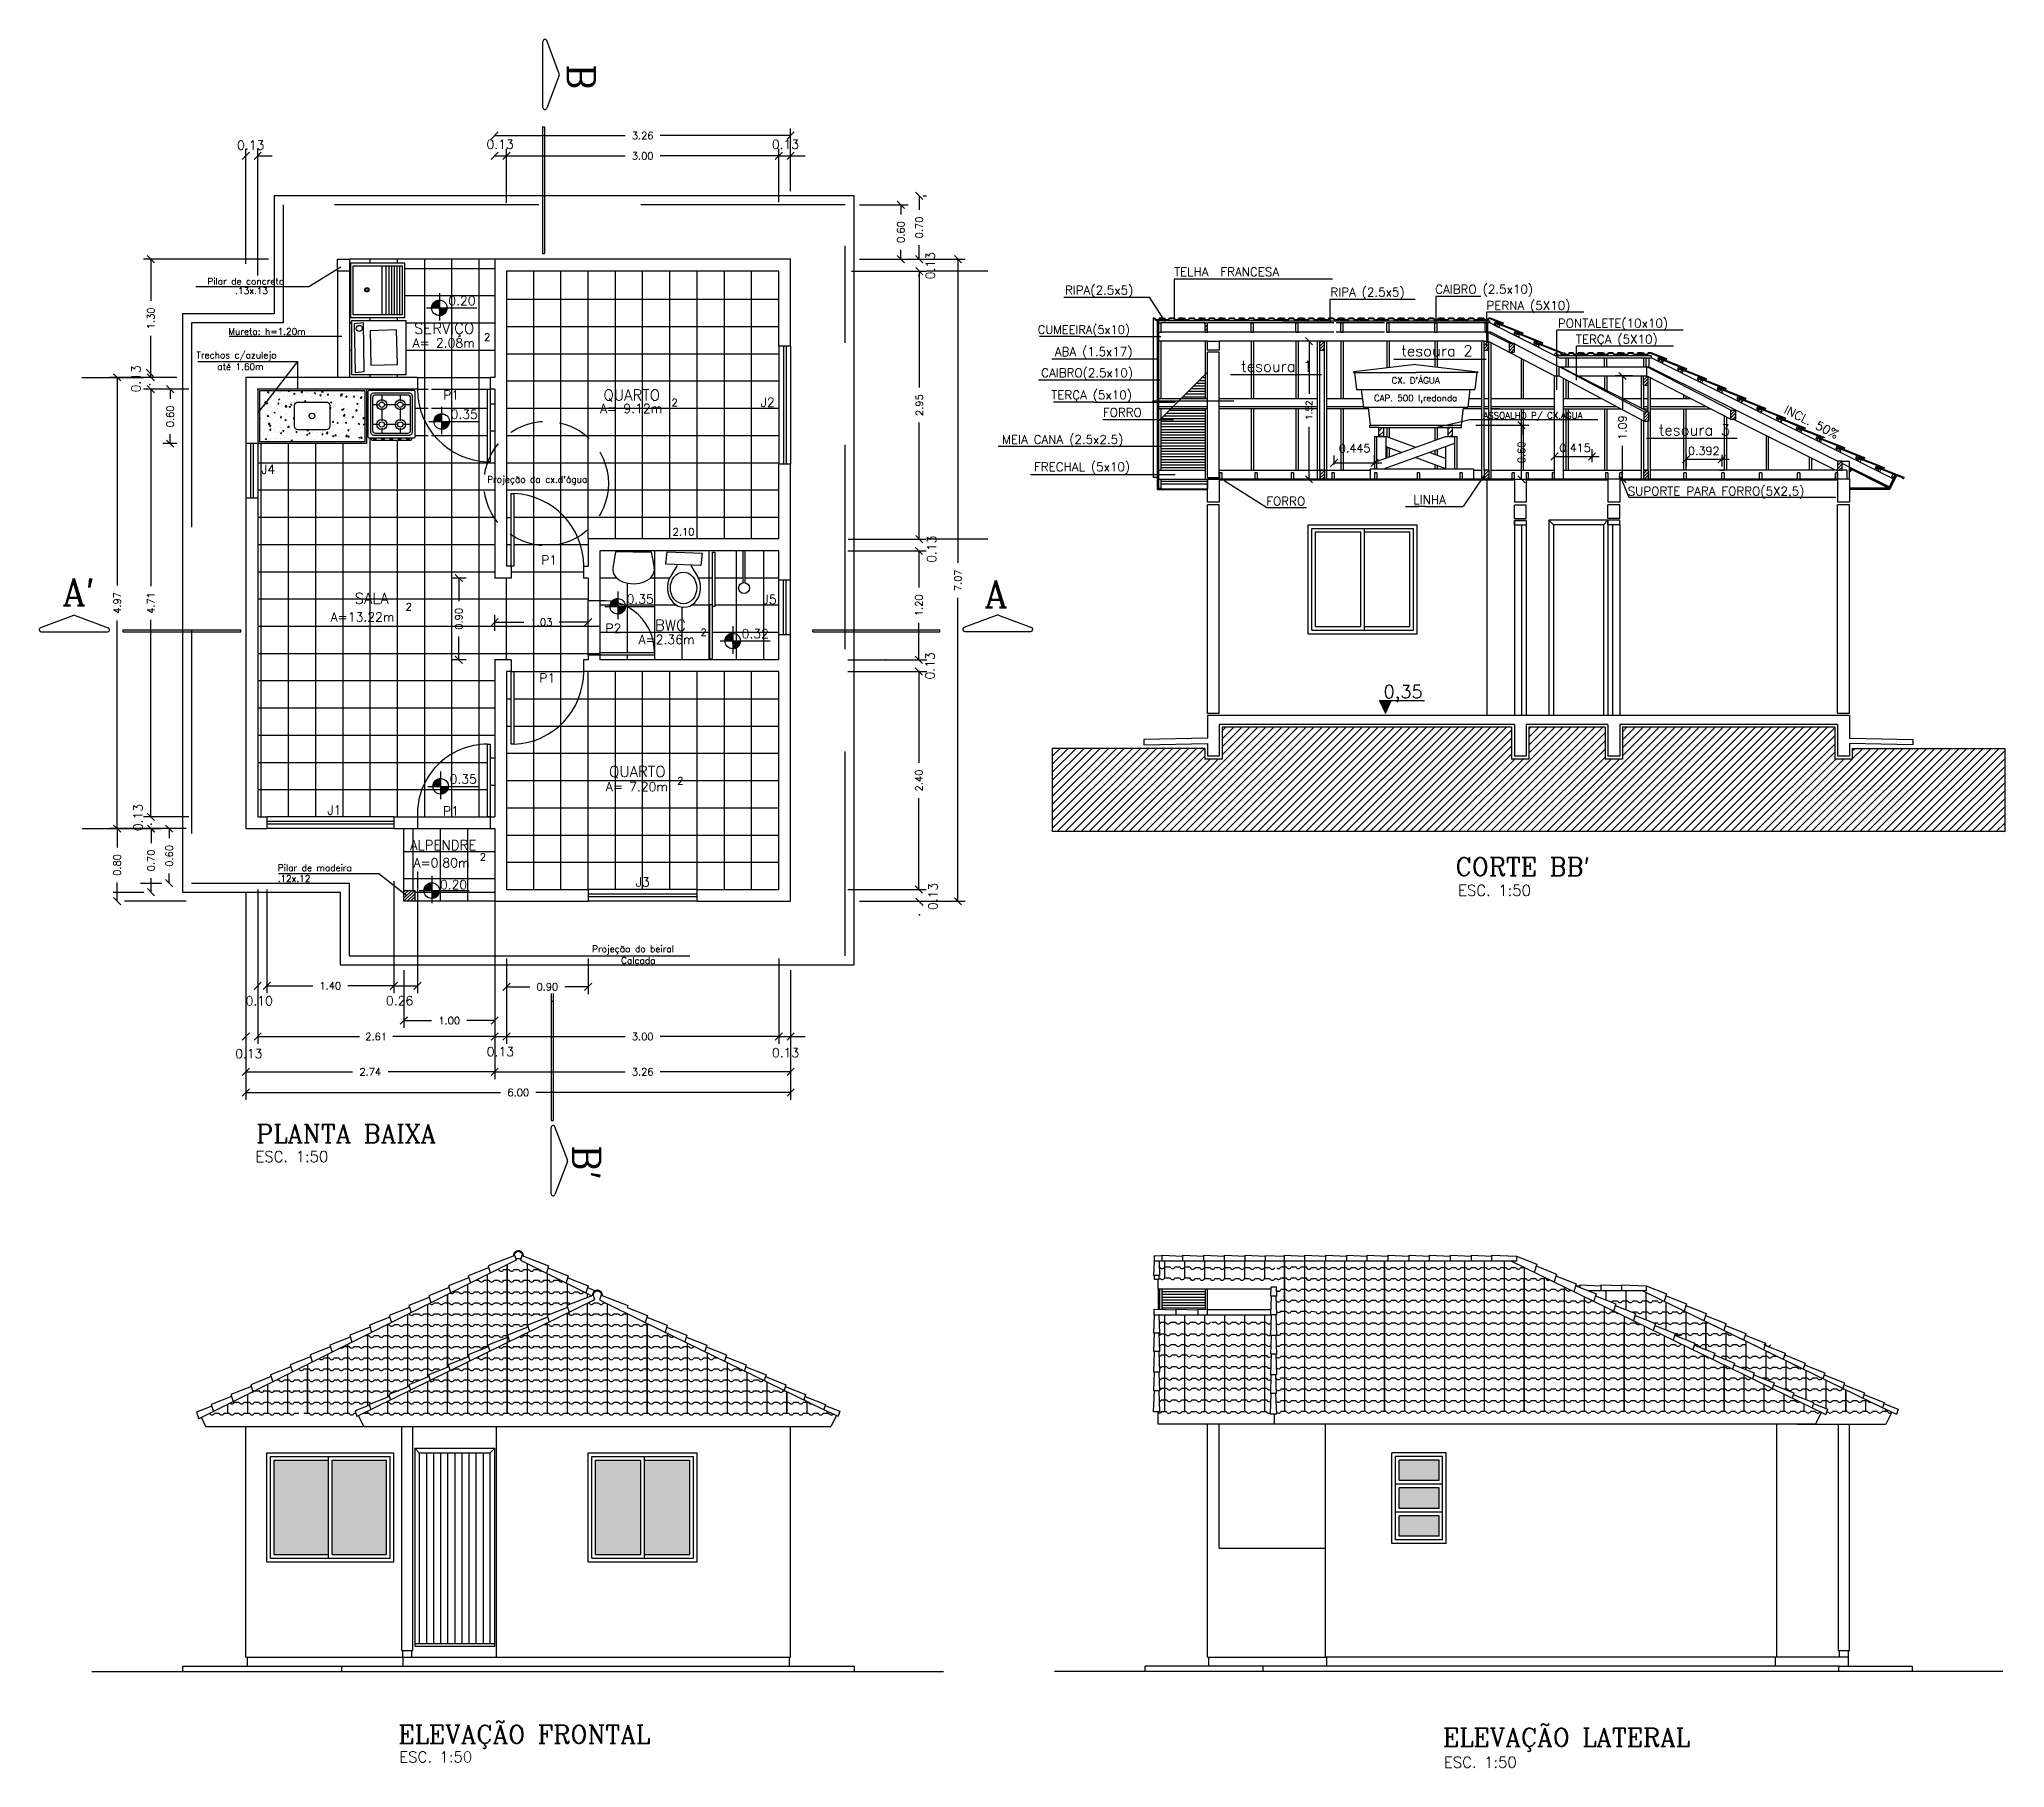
# Model space of a CAD drawing. Extents: x 121.8 to 221.5, y 86.6 to 106.4.
# Drawn here: x 170.13 to 191.78, y 87.29 to 106.32 of the extents above; entities that cross this region are included whole.
import ezdxf
from ezdxf.enums import TextEntityAlignment as Align

# ---------------------------------------------------------------- set-up
doc = ezdxf.new("R2010")
doc.units = 0
doc.header["$LTSCALE"] = 15
doc.linetypes.add('DASHED2', pattern=[0.375, 0.25, -0.125])
doc.layers.get('0').update_dxf_attribs({"linetype": 'CONTINUOUS'})
doc.layers.get('DEFPOINTS').update_dxf_attribs({"linetype": 'CONTINUOUS'})
for name, color, linetype in [('APARELHOS', 244, 'CONTINUOUS'), ('CALÇADA', 244, 'CONTINUOUS'), ('CONCRETO', 5, 'CONTINUOUS'), ('CORTE', 244, 'CONTINUOUS'), ('CORTETERRA', 244, 'CONTINUOUS'), ('COTAS', 244, 'CONTINUOUS'), ('EQUIPAMENTOS', 1, 'CONTINUOUS'), ('JANELA', 5, 'CONTINUOUS'), ('PAREDE', 7, 'CONTINUOUS'), ('PILAR', 1, 'CONTINUOUS'), ('PISO', 30, 'CONTINUOUS'), ('PORTA', 1, 'CONTINUOUS'), ('PORTA2', 30, 'CONTINUOUS'), ('PROJTELHA', 30, 'CONTINUOUS'), ('TELHA', 20, 'CONTINUOUS'), ('TELHADO', 20, 'CONTINUOUS'), ('TEXTO', 1, 'CONTINUOUS'), ('TEXTO2', 30, 'CONTINUOUS'), ('VISTAL', 30, 'CONTINUOUS'), ('VISTAP', 244, 'CONTINUOUS')]:
    doc.layers.add(name, color=color, linetype=linetype)
doc.styles.add('ROMANC', font='ROMANC.SHX')
doc.dimstyles.get("Standard").update_dxf_attribs({"dimscale": 0.8, "dimtxt": 0.1, "dimasz": 0.1, "dimexe": 0.1, "dimexo": 0.95, "dimgap": 0.09, "dimtad": 0, "dimzin": 0, "dimtxsty": 'ROMANC', "dimblk1": 'OBLIQUE', "dimblk2": 'OBLIQUE', "dimsah": 1, "dimcen": 0.09, "dimclrt": 244, "dimaunit": 1, "dimazin": 3, "dimtfac": 1, "dimtofl": 0, "dimtmove": 0, "dimatfit": 3, "dimtolj": 1, "dimtzin": 0})

msp = doc.modelspace()

# ---------------------------------------------------------------- texts
at = {"color": 244, "linetype": 'BYBLOCK', "insert": (187.567, 102.045), "char_height": 0.09, "attachment_point": 5, "rotation": 90, "style": 'ROMANC'}
msp.add_mtext('{1.09}', dxfattribs=at)
at = {"color": 244, "linetype": 'BYBLOCK', "char_height": 0.09, "attachment_point": 5, "style": 'ROMANC'}
for s, insert in [('\\A1;0.445', (184.617, 101.818)), ('\\A1;0.415', (187.044, 101.822))]:
    msp.add_mtext(s, dxfattribs=dict(at, insert=insert))
at = {"color": 244, "linetype": 'CONTINUOUS', "insert": (188.462, 101.79), "char_height": 0.09, "attachment_point": 5, "style": 'ROMANC'}
msp.add_mtext('{0.392}', dxfattribs=at)
at = {"layer": 'COTAS', "color": 244, "linetype": 'CONTINUOUS', "style": 'ROMANC'}
msp.add_text('LINHA', height=0.096, dxfattribs=at).set_placement((185.263, 101.204))
at = {"layer": 'COTAS', "color": 244, "linetype": 'BYBLOCK', "char_height": 0.1, "style": 'ROMANC'}
for s, insert, attachment_point in [('\\A1;0.13', (172.458, 105.156), 5), ('\\A1;0.13', (175.055, 105.165), 4), ('\\A1;0.13', (178.198, 105.165), 4), ('\\A1;0.10', (172.552, 95.733), 5), ('\\A1;0.26', (173.948, 95.734), 4), ('\\A1;0.13', (172.437, 95.151), 5), ('\\A1;0.13', (175.058, 95.173), 4), ('\\A1;0.13', (178.199, 95.161), 4)]:
    msp.add_mtext(s, dxfattribs=dict(at, insert=insert, attachment_point=attachment_point))
at = {"layer": 'COTAS', "color": 244, "linetype": 'BYBLOCK', "char_height": 0.1, "attachment_point": 5, "rotation": 90, "style": 'ROMANC'}
for insert in [(179.944, 103.828), (171.194, 102.583), (179.958, 100.707), (179.94, 99.421), (171.216, 97.751), (179.972, 96.882)]:
    msp.add_mtext('\\A1;0.13', dxfattribs=dict(at, insert=insert))
at = {"layer": 'TEXTO', "color": 3, "linetype": 'CONTINUOUS', "style": 'ROMANC', "text_generation_flag": 2}
msp.add_text('B', height=0.3, rotation=90, dxfattribs=at).set_placement((176.25, 106.048))
at = {"layer": 'TEXTO', "color": 1, "ltscale": 0.3, "style": 'ROMANC'}
for s, height, p in [('Pilar de concreto', 0.072, (171.981, 103.62)), ('.13x.13', 0.072, (172.287, 103.517)), ('Mureta: h=1.20m', 0.072, (172.211, 103.068)), ('SERVIÇO', 0.12, (174.257, 103.078)), ('2', 0.08, (175.028, 103.002)), ('Trechos c/azulejo ', 0.072, (171.86, 102.808)), ('A= 2.08m', 0.1, (174.241, 102.928)), ('até 1.60m', 0.072, (172.09, 102.68)), ('P1', 0.1, (174.578, 102.354)), ('QUARTO', 0.12, (176.344, 102.344)), ('A= 9.12m', 0.1, (176.306, 102.206)), ('2', 0.08, (177.092, 102.281)), ('J2', 0.1, (178.075, 102.273)), ('J4', 0.1, (172.574, 101.536)), ('P1', 0.1, (175.657, 100.537)), ('SALA', 0.12, (173.603, 100.106)), ('A=13.22m', 0.1, (173.339, 99.91)), ('2', 0.08, (174.165, 100.032)), ('J5', 0.1, (178.096, 100.103)), ('P2', 0.1, (176.364, 99.785)), ('BWC', 0.12, (176.911, 99.809)), ('2', 0.08, (177.412, 99.751)), ('A=2.36m', 0.1, (176.73, 99.662)), ('P1', 0.1, (175.636, 99.237)), ('QUARTO', 0.12, (176.405, 98.198)), ('A= 7.20m', 0.1, (176.369, 98.041)), ('2', 0.08, (177.156, 98.116)), ('J1', 0.1, (173.303, 97.783)), ('P1', 0.1, (174.575, 97.773)), ('ALPENDRE', 0.108, (174.212, 97.394)), ('Pilar de madeira', 0.072, (172.757, 97.162)), ('A=0.80m', 0.1, (174.252, 97.203)), ('2', 0.08, (174.981, 97.277)), ('.12x.12', 0.072, (172.755, 97.044)), ('J3', 0.1, (176.699, 96.991))]:
    msp.add_text(s, height=height, dxfattribs=at).set_placement(p)
at = {"layer": 'TEXTO', "color": 244, "linetype": 'CONTINUOUS', "style": 'ROMANC'}
for s, height, p in [('TELHA  FRANCESA', 0.096, (182.628, 103.713)), ('RIPA(2.5x5)', 0.096, (181.426, 103.511)), ('RIPA (2.5x5)', 0.096, (184.349, 103.49)), ('CAIBRO (2.5x10)', 0.096, (185.504, 103.521)), ('PERNA (5X10)', 0.096, (186.068, 103.342)), ('PONTALETE(10x10)', 0.096, (186.855, 103.147)), ('CUMEEIRA(5x10)', 0.09216, (181.127, 103.079)), ('TERÇA (5X10)', 0.096, (187.054, 102.97)), ('ABA (1.5x17)', 0.096, (181.315, 102.834)), ('CAIBRO(2.5x10)', 0.096, (181.164, 102.601)), ('TERÇA (5x10)', 0.096, (181.276, 102.357)), ('FORRO', 0.096, (181.844, 102.165)), ('MEIA CANA (2.5x2.5)', 0.096, (180.732, 101.867)), ('FRECHAL (5x10)', 0.096, (181.086, 101.566)), ('SUPORTE PARA FORRO(5X2,5)', 0.096, (187.624, 101.298)), ('FORRO', 0.096, (183.644, 101.187))]:
    msp.add_text(s, height=height, dxfattribs=at).set_placement(p)
at = {"layer": 'TEXTO', "color": 1, "linetype": 'CONTINUOUS', "style": 'ROMANC'}
for s, p in [('0.20', (174.635, 103.393)), ('0.35', (174.66, 102.142)), ('0.35', (176.598, 100.107)), ('0.32', (177.865, 99.726)), ('0.35', (174.649, 98.125)), ('0.20', (174.542, 96.962))]:
    msp.add_text(s, height=0.1, dxfattribs=at).set_placement(p)
at = {"layer": 'TEXTO', "color": 244, "linetype": 'CONTINUOUS', "style": 'ROMANC'}
for s, height, p in [('tesoura 2', 0.12, (185.523, 102.891)), ('tesoura 1 ', 0.12, (183.8, 102.721)), ('ASSOALHO P/ CX.ÁGUA', 0.07, (186.58, 102.179)), ('tesoura 3', 0.12, (188.359, 102.019))]:
    msp.add_text(s, height=height, dxfattribs=at).set_placement(p, align=Align.MIDDLE)
at = {"layer": 'TEXTO', "color": 1, "linetype": 'CONTINUOUS', "style": 'ROMANC'}
for s, p in [("CX. D'ÁGUA", (185.289, 102.577)), ('CAP. 500 l,redonda', (185.288, 102.36))]:
    msp.add_text(s, height=0.07, dxfattribs=at).set_placement(p, align=Align.MIDDLE)
msp.add_text('INCL. 50%', height=0.096, rotation=333.4, dxfattribs=at).set_placement((189.648, 102.108), align=Align.MIDDLE)
at = {"layer": 'TEXTO', "color": 244, "ltscale": 0.3, "style": 'ROMANC'}
for s, p in [("Projeção da cx.d'água", (175.063, 101.439)), ('Projeção do beiral', (176.218, 96.269)), ('Calçada', (176.537, 96.141))]:
    msp.add_text(s, height=0.072, dxfattribs=at).set_placement(p)
at = {"layer": 'TEXTO', "color": 3, "linetype": 'CONTINUOUS', "style": 'ROMANC'}
for s, p in [("A'", (170.383, 100.085)), ('A', (180.537, 100.063))]:
    msp.add_text(s, height=0.3, dxfattribs=at).set_placement(p)
at = {"layer": 'TEXTO', "color": 1, "style": 'ROMANC'}
msp.add_text('0,35', height=0.1431, dxfattribs=at).set_placement((184.936, 99.066))
at = {"layer": 'TEXTO', "color": 5, "ltscale": 0.3, "style": 'ROMANC'}
for s, p in [("CORTE BB'", (185.726, 97.11)), ('PLANTA BAIXA', (172.519, 94.17)), ('ELEVAÇÃO FRONTAL', (174.085, 87.555)), ('ELEVAÇÃO LATERAL ', (185.59, 87.523))]:
    msp.add_text(s, height=0.2, dxfattribs=at).set_placement(p)
at = {"layer": 'TEXTO', "color": 3, "linetype": 'CONTINUOUS', "style": 'ROMANC'}
msp.add_text("B'", height=0.3, rotation=270, dxfattribs=at).set_placement((176.008, 94.144))

# ---------------------------------------------------------------- blocks, each defined once
blk = doc.blocks.new('_OBLIQUE')
at = {"color": 0, "linetype": 'BYBLOCK'}
blk.add_line((-0.5, -0.5), (0.5, 0.5), dxfattribs=at)
blk = doc.blocks.new('*D13')
at = {"color": 0, "linetype": 'BYBLOCK'}
for p, q in [((179.035, 99.359), (179.898, 99.359)), ((179.818, 99.359), (179.818, 98.353)), ((179.818, 96.959), (179.818, 97.965)), ((179.035, 96.959), (179.898, 96.959))]:
    blk.add_line(p, q, dxfattribs=at)
at = {"layer": 'DEFPOINTS', "color": 0, "linetype": 'BYBLOCK'}
for p in [(178.275, 99.359), (178.275, 96.959), (179.818, 96.959)]:
    blk.add_point(p, dxfattribs=at)
at = {"color": 0, "linetype": 'BYBLOCK', "xscale": 0.08000000000000002, "yscale": 0.08000000000000002, "zscale": 0.08000000000000002}
for p, rotation in [((179.818, 99.359), 90), ((179.818, 96.959), 270)]:
    blk.add_blockref('_OBLIQUE', p, dxfattribs=dict(at, rotation=rotation))
at = {"color": 244, "linetype": 'BYBLOCK', "insert": (179.818, 98.159), "char_height": 0.08, "attachment_point": 5, "rotation": 90, "style": 'ROMANC'}
blk.add_mtext('\\A1;2.40', dxfattribs=at)
blk = doc.blocks.new('*D12')
at = {"color": 0, "linetype": 'BYBLOCK'}
for p, q in [((179.035, 100.689), (179.898, 100.689)), ((179.818, 100.689), (179.818, 100.283)), ((179.818, 99.489), (179.818, 99.895)), ((179.035, 99.489), (179.898, 99.489))]:
    blk.add_line(p, q, dxfattribs=at)
at = {"layer": 'DEFPOINTS', "color": 0, "linetype": 'BYBLOCK'}
for p in [(178.275, 100.689), (178.275, 99.489), (179.818, 99.489)]:
    blk.add_point(p, dxfattribs=at)
at = {"color": 0, "linetype": 'BYBLOCK', "xscale": 0.08000000000000002, "yscale": 0.08000000000000002, "zscale": 0.08000000000000002}
for p, rotation in [((179.818, 100.689), 90), ((179.818, 99.489), 270)]:
    blk.add_blockref('_OBLIQUE', p, dxfattribs=dict(at, rotation=rotation))
at = {"color": 244, "linetype": 'BYBLOCK', "insert": (179.818, 100.089), "char_height": 0.08, "attachment_point": 5, "rotation": 90, "style": 'ROMANC'}
blk.add_mtext('\\A1;1.20', dxfattribs=at)
blk = doc.blocks.new('*D21')
at = {"color": 0, "linetype": 'BYBLOCK'}
for p, q in [((172.405, 96.919), (172.405, 94.644)), ((178.405, 96.069), (178.405, 94.644)), ((172.405, 94.724), (175.211, 94.724)), ((178.405, 94.724), (175.599, 94.724))]:
    blk.add_line(p, q, dxfattribs=at)
at = {"layer": 'DEFPOINTS', "color": 0, "linetype": 'BYBLOCK'}
for p in [(172.405, 97.679), (178.405, 96.829), (178.405, 94.724)]:
    blk.add_point(p, dxfattribs=at)
at = {"color": 0, "linetype": 'BYBLOCK', "xscale": 0.08000000000000002, "yscale": 0.08000000000000002, "zscale": 0.08000000000000002, "rotation": 180}
blk.add_blockref('_OBLIQUE', (172.405, 94.724), dxfattribs=at)
at = {"color": 0, "linetype": 'BYBLOCK', "xscale": 0.08000000000000002, "yscale": 0.08000000000000002, "zscale": 0.08000000000000002}
blk.add_blockref('_OBLIQUE', (178.405, 94.724), dxfattribs=at)
at = {"color": 244, "linetype": 'BYBLOCK', "insert": (175.405, 94.724), "char_height": 0.08, "attachment_point": 5, "style": 'ROMANC'}
blk.add_mtext('\\A1;6.00', dxfattribs=at)
blk = doc.blocks.new('*D20')
at = {"color": 0, "linetype": 'BYBLOCK'}
for p, q in [((178.405, 96.069), (178.405, 94.871)), ((175.145, 94.951), (176.581, 94.951)), ((178.405, 94.951), (176.969, 94.951))]:
    blk.add_line(p, q, dxfattribs=at)
at = {"layer": 'DEFPOINTS', "color": 0, "linetype": 'BYBLOCK'}
for p in [(175.145, 96.829), (178.405, 96.829), (178.405, 94.951)]:
    blk.add_point(p, dxfattribs=at)
at = {"color": 0, "linetype": 'BYBLOCK', "xscale": 0.08000000000000002, "yscale": 0.08000000000000002, "zscale": 0.08000000000000002, "rotation": 180}
blk.add_blockref('_OBLIQUE', (175.145, 94.951), dxfattribs=at)
at = {"color": 0, "linetype": 'BYBLOCK', "xscale": 0.08000000000000002, "yscale": 0.08000000000000002, "zscale": 0.08000000000000002}
blk.add_blockref('_OBLIQUE', (178.405, 94.951), dxfattribs=at)
at = {"color": 244, "linetype": 'BYBLOCK', "insert": (176.775, 94.951), "char_height": 0.08, "attachment_point": 5, "style": 'ROMANC'}
blk.add_mtext('\\A1;3.26', dxfattribs=at)
blk = doc.blocks.new('*D19')
at = {"color": 0, "linetype": 'BYBLOCK'}
for p, q in [((172.405, 96.919), (172.405, 94.871)), ((175.145, 96.069), (175.145, 94.871)), ((172.405, 94.951), (173.578, 94.951)), ((175.145, 94.951), (173.973, 94.951))]:
    blk.add_line(p, q, dxfattribs=at)
at = {"layer": 'DEFPOINTS', "color": 0, "linetype": 'BYBLOCK'}
for p in [(172.405, 97.679), (175.145, 96.829), (175.145, 94.951)]:
    blk.add_point(p, dxfattribs=at)
at = {"color": 0, "linetype": 'BYBLOCK', "xscale": 0.08000000000000002, "yscale": 0.08000000000000002, "zscale": 0.08000000000000002, "rotation": 180}
blk.add_blockref('_OBLIQUE', (172.405, 94.951), dxfattribs=at)
at = {"color": 0, "linetype": 'BYBLOCK', "xscale": 0.08000000000000002, "yscale": 0.08000000000000002, "zscale": 0.08000000000000002}
blk.add_blockref('_OBLIQUE', (175.145, 94.951), dxfattribs=at)
at = {"color": 244, "linetype": 'BYBLOCK', "insert": (173.775, 94.951), "char_height": 0.08, "attachment_point": 5, "style": 'ROMANC'}
blk.add_mtext('\\A1;2.74', dxfattribs=at)
blk = doc.blocks.new('*D18')
at = {"color": 0, "linetype": 'BYBLOCK'}
for p, q in [((178.275, 96.199), (178.275, 95.259)), ((175.275, 95.339), (176.581, 95.339)), ((178.275, 95.339), (176.969, 95.339))]:
    blk.add_line(p, q, dxfattribs=at)
at = {"layer": 'DEFPOINTS', "color": 0, "linetype": 'BYBLOCK'}
for p in [(175.275, 96.959), (178.275, 96.959), (178.275, 95.339)]:
    blk.add_point(p, dxfattribs=at)
at = {"color": 0, "linetype": 'BYBLOCK', "xscale": 0.08000000000000002, "yscale": 0.08000000000000002, "zscale": 0.08000000000000002, "rotation": 180}
blk.add_blockref('_OBLIQUE', (175.275, 95.339), dxfattribs=at)
at = {"color": 0, "linetype": 'BYBLOCK', "xscale": 0.08000000000000002, "yscale": 0.08000000000000002, "zscale": 0.08000000000000002}
blk.add_blockref('_OBLIQUE', (178.275, 95.339), dxfattribs=at)
at = {"color": 244, "linetype": 'BYBLOCK', "insert": (176.775, 95.339), "char_height": 0.08, "attachment_point": 5, "style": 'ROMANC'}
blk.add_mtext('\\A1;3.00', dxfattribs=at)
blk = doc.blocks.new('*D17')
at = {"color": 0, "linetype": 'BYBLOCK'}
for p, q in [((175.145, 97.049), (175.145, 95.259)), ((172.535, 95.339), (173.656, 95.339)), ((175.145, 95.339), (174.025, 95.339))]:
    blk.add_line(p, q, dxfattribs=at)
at = {"layer": 'DEFPOINTS', "color": 0, "linetype": 'BYBLOCK'}
for p in [(172.535, 97.809), (175.145, 97.809), (175.145, 95.339)]:
    blk.add_point(p, dxfattribs=at)
at = {"color": 0, "linetype": 'BYBLOCK', "xscale": 0.08000000000000002, "yscale": 0.08000000000000002, "zscale": 0.08000000000000002, "rotation": 180}
blk.add_blockref('_OBLIQUE', (172.535, 95.339), dxfattribs=at)
at = {"color": 0, "linetype": 'BYBLOCK', "xscale": 0.08000000000000002, "yscale": 0.08000000000000002, "zscale": 0.08000000000000002}
blk.add_blockref('_OBLIQUE', (175.145, 95.339), dxfattribs=at)
at = {"color": 244, "linetype": 'BYBLOCK', "insert": (173.84, 95.339), "char_height": 0.08, "attachment_point": 5, "style": 'ROMANC'}
blk.add_mtext('\\A1;2.61', dxfattribs=at)
blk = doc.blocks.new('*D16')
at = {"color": 0, "linetype": 'BYBLOCK'}
for p, q in [((174.145, 96.069), (174.145, 95.435)), ((175.145, 96.069), (175.145, 95.435)), ((174.145, 95.515), (174.451, 95.515)), ((175.145, 95.515), (174.839, 95.515))]:
    blk.add_line(p, q, dxfattribs=at)
at = {"layer": 'DEFPOINTS', "color": 0, "linetype": 'BYBLOCK'}
for p in [(174.145, 96.829), (175.145, 96.829), (175.145, 95.515)]:
    blk.add_point(p, dxfattribs=at)
at = {"color": 0, "linetype": 'BYBLOCK', "xscale": 0.08000000000000002, "yscale": 0.08000000000000002, "zscale": 0.08000000000000002, "rotation": 180}
blk.add_blockref('_OBLIQUE', (174.145, 95.515), dxfattribs=at)
at = {"color": 0, "linetype": 'BYBLOCK', "xscale": 0.08000000000000002, "yscale": 0.08000000000000002, "zscale": 0.08000000000000002}
blk.add_blockref('_OBLIQUE', (175.145, 95.515), dxfattribs=at)
at = {"color": 244, "linetype": 'BYBLOCK', "insert": (174.645, 95.515), "char_height": 0.08, "attachment_point": 5, "style": 'ROMANC'}
blk.add_mtext('\\A1;1.00', dxfattribs=at)
blk = doc.blocks.new('*D15')
at = {"color": 0, "linetype": 'BYBLOCK'}
for p, q in [((175.275, 96.199), (175.275, 95.807)), ((176.175, 96.199), (176.175, 95.807)), ((175.275, 95.887), (175.531, 95.887)), ((176.175, 95.887), (175.919, 95.887))]:
    blk.add_line(p, q, dxfattribs=at)
at = {"layer": 'DEFPOINTS', "color": 0, "linetype": 'BYBLOCK'}
for p in [(175.275, 96.959), (176.175, 96.959), (176.175, 95.887)]:
    blk.add_point(p, dxfattribs=at)
at = {"color": 0, "linetype": 'BYBLOCK', "xscale": 0.08000000000000002, "yscale": 0.08000000000000002, "zscale": 0.08000000000000002, "rotation": 180}
blk.add_blockref('_OBLIQUE', (175.275, 95.887), dxfattribs=at)
at = {"color": 0, "linetype": 'BYBLOCK', "xscale": 0.08000000000000002, "yscale": 0.08000000000000002, "zscale": 0.08000000000000002}
blk.add_blockref('_OBLIQUE', (176.175, 95.887), dxfattribs=at)
at = {"color": 244, "linetype": 'BYBLOCK', "insert": (175.725, 95.887), "char_height": 0.08, "attachment_point": 5, "style": 'ROMANC'}
blk.add_mtext('\\A1;0.90', dxfattribs=at)
blk = doc.blocks.new('*D14')
at = {"color": 0, "linetype": 'BYBLOCK'}
for p, q in [((174.035, 97.049), (174.035, 95.819)), ((172.635, 95.899), (173.141, 95.899)), ((174.035, 95.899), (173.529, 95.899))]:
    blk.add_line(p, q, dxfattribs=at)
at = {"layer": 'DEFPOINTS', "color": 0, "linetype": 'BYBLOCK'}
for p in [(172.635, 97.809), (174.035, 97.809), (174.035, 95.899)]:
    blk.add_point(p, dxfattribs=at)
at = {"color": 0, "linetype": 'BYBLOCK', "xscale": 0.08000000000000002, "yscale": 0.08000000000000002, "zscale": 0.08000000000000002, "rotation": 180}
blk.add_blockref('_OBLIQUE', (172.635, 95.899), dxfattribs=at)
at = {"color": 0, "linetype": 'BYBLOCK', "xscale": 0.08000000000000002, "yscale": 0.08000000000000002, "zscale": 0.08000000000000002}
blk.add_blockref('_OBLIQUE', (174.035, 95.899), dxfattribs=at)
at = {"color": 244, "linetype": 'BYBLOCK', "insert": (173.335, 95.899), "char_height": 0.08, "attachment_point": 5, "style": 'ROMANC'}
blk.add_mtext('\\A1;1.40', dxfattribs=at)
blk = doc.blocks.new('*X2')
at = {"color": 0, "linetype": 'CONTINUOUS'}
for p, q in [((217.21, -877.821), (217.294, -877.736)), ((217.21, -877.819), (217.292, -877.737)), ((217.21, -877.817), (217.291, -877.737)), ((217.21, -877.816), (217.289, -877.737)), ((217.21, -877.814), (217.287, -877.737)), ((217.21, -877.812), (217.285, -877.737)), ((217.21, -877.81), (217.283, -877.737)), ((217.211, -877.822), (217.295, -877.737)), ((217.211, -877.807), (217.281, -877.738)), ((217.211, -877.805), (217.278, -877.738)), ((217.212, -877.822), (217.295, -877.739)), ((217.212, -877.803), (217.276, -877.739)), ((217.212, -877.801), (217.274, -877.739)), ((217.213, -877.798), (217.271, -877.74)), ((217.214, -877.822), (217.295, -877.741)), ((217.214, -877.796), (217.269, -877.741)), ((217.215, -877.793), (217.266, -877.741)), ((217.216, -877.822), (217.295, -877.743)), ((217.216, -877.79), (217.263, -877.743)), ((217.217, -877.787), (217.26, -877.744)), ((217.218, -877.822), (217.295, -877.744)), ((217.219, -877.784), (217.257, -877.745)), ((217.219, -877.822), (217.295, -877.746)), ((217.22, -877.78), (217.253, -877.747)), ((217.221, -877.822), (217.295, -877.748)), ((217.223, -877.822), (217.295, -877.75)), ((217.223, -877.776), (217.249, -877.75)), ((217.225, -877.822), (217.295, -877.752)), ((217.226, -877.822), (217.295, -877.753)), ((217.227, -877.77), (217.243, -877.754)), ((217.228, -877.822), (217.295, -877.755)), ((217.23, -877.822), (217.295, -877.757)), ((217.232, -877.822), (217.295, -877.759)), ((217.234, -877.822), (217.295, -877.76)), ((217.235, -877.822), (217.295, -877.762)), ((217.237, -877.822), (217.295, -877.764)), ((217.239, -877.822), (217.295, -877.766)), ((217.241, -877.822), (217.295, -877.767)), ((217.242, -877.822), (217.295, -877.769)), ((217.244, -877.822), (217.295, -877.771)), ((217.246, -877.822), (217.295, -877.773)), ((217.248, -877.822), (217.295, -877.775)), ((217.249, -877.822), (217.295, -877.776)), ((217.251, -877.822), (217.295, -877.778)), ((217.253, -877.822), (217.295, -877.78)), ((217.255, -877.822), (217.295, -877.782)), ((217.257, -877.822), (217.295, -877.783)), ((217.258, -877.822), (217.295, -877.785)), ((217.26, -877.822), (217.295, -877.787)), ((217.262, -877.822), (217.295, -877.789)), ((217.264, -877.822), (217.295, -877.79)), ((217.265, -877.822), (217.295, -877.792)), ((217.267, -877.822), (217.295, -877.794)), ((217.269, -877.822), (217.295, -877.796)), ((217.271, -877.822), (217.295, -877.798)), ((217.272, -877.822), (217.295, -877.799)), ((217.274, -877.822), (217.295, -877.801)), ((217.276, -877.822), (217.295, -877.803)), ((217.278, -877.822), (217.295, -877.805)), ((217.279, -877.822), (217.295, -877.806)), ((217.281, -877.822), (217.295, -877.808)), ((217.283, -877.822), (217.295, -877.81)), ((217.285, -877.822), (217.295, -877.812)), ((217.287, -877.822), (217.295, -877.813)), ((217.288, -877.822), (217.295, -877.815)), ((217.29, -877.822), (217.295, -877.817)), ((217.292, -877.822), (217.295, -877.819)), ((217.294, -877.822), (217.295, -877.821)), ((217.295, -877.822), (217.295, -877.822)), ((217.295, -877.824), (217.297, -877.822)), ((217.295, -877.826), (217.299, -877.822)), ((217.295, -877.828), (217.301, -877.822)), ((217.295, -877.829), (217.302, -877.822)), ((217.295, -877.831), (217.304, -877.822)), ((217.295, -877.833), (217.306, -877.822)), ((217.295, -877.835), (217.308, -877.822)), ((217.295, -877.836), (217.31, -877.822)), ((217.295, -877.838), (217.311, -877.822)), ((217.295, -877.84), (217.313, -877.822)), ((217.295, -877.842), (217.315, -877.822)), ((217.295, -877.843), (217.317, -877.822)), ((217.295, -877.845), (217.318, -877.822)), ((217.295, -877.847), (217.32, -877.822)), ((217.295, -877.849), (217.322, -877.822)), ((217.295, -877.851), (217.324, -877.822)), ((217.295, -877.852), (217.325, -877.822)), ((217.295, -877.854), (217.327, -877.822)), ((217.295, -877.856), (217.329, -877.822)), ((217.295, -877.858), (217.331, -877.822)), ((217.295, -877.859), (217.333, -877.822)), ((217.295, -877.861), (217.334, -877.822)), ((217.295, -877.863), (217.336, -877.822)), ((217.295, -877.865), (217.338, -877.822)), ((217.295, -877.866), (217.34, -877.822)), ((217.295, -877.868), (217.341, -877.822)), ((217.295, -877.87), (217.343, -877.822)), ((217.295, -877.872), (217.345, -877.822)), ((217.295, -877.874), (217.347, -877.822)), ((217.295, -877.875), (217.348, -877.822)), ((217.295, -877.877), (217.35, -877.822)), ((217.295, -877.879), (217.352, -877.822)), ((217.295, -877.881), (217.354, -877.822)), ((217.295, -877.882), (217.355, -877.822)), ((217.295, -877.884), (217.357, -877.822)), ((217.295, -877.886), (217.359, -877.822)), ((217.295, -877.888), (217.361, -877.822)), ((217.295, -877.889), (217.363, -877.822)), ((217.295, -877.891), (217.364, -877.822)), ((217.295, -877.893), (217.366, -877.822)), ((217.295, -877.895), (217.368, -877.822)), ((217.295, -877.897), (217.37, -877.822)), ((217.295, -877.898), (217.371, -877.822)), ((217.295, -877.9), (217.373, -877.822)), ((217.295, -877.902), (217.375, -877.822)), ((217.295, -877.904), (217.377, -877.822)), ((217.295, -877.905), (217.378, -877.822)), ((217.295, -877.907), (217.38, -877.822)), ((217.297, -877.907), (217.38, -877.823)), ((217.298, -877.907), (217.38, -877.825)), ((217.3, -877.907), (217.38, -877.827)), ((217.302, -877.907), (217.38, -877.829)), ((217.304, -877.907), (217.38, -877.831)), ((217.306, -877.907), (217.38, -877.833)), ((217.308, -877.906), (217.379, -877.835)), ((217.31, -877.906), (217.379, -877.837)), ((217.313, -877.906), (217.379, -877.839)), ((217.315, -877.905), (217.378, -877.842)), ((217.317, -877.904), (217.378, -877.844)), ((217.32, -877.904), (217.377, -877.847)), ((217.322, -877.903), (217.376, -877.849)), ((217.325, -877.902), (217.375, -877.852)), ((217.328, -877.901), (217.374, -877.855)), ((217.331, -877.899), (217.373, -877.858)), ((217.335, -877.898), (217.371, -877.861)), ((217.339, -877.895), (217.369, -877.865)), ((217.343, -877.892), (217.365, -877.87)), ((217.351, -877.886), (217.359, -877.878))]:
    blk.add_line(p, q, dxfattribs=at)
blk = doc.blocks.new('*D24')
at = {"color": 0, "linetype": 'BYBLOCK'}
for p, q in [((171.645, 102.599), (170.907, 102.599)), ((170.987, 102.599), (170.987, 100.308)), ((170.987, 97.629), (170.987, 99.92)), ((171.645, 97.629), (170.907, 97.629))]:
    blk.add_line(p, q, dxfattribs=at)
at = {"layer": 'DEFPOINTS', "color": 0, "linetype": 'BYBLOCK'}
for p in [(172.405, 102.599), (170.987, 97.629), (172.405, 97.629)]:
    blk.add_point(p, dxfattribs=at)
at = {"color": 0, "linetype": 'BYBLOCK', "xscale": 0.08000000000000002, "yscale": 0.08000000000000002, "zscale": 0.08000000000000002}
for p, rotation in [((170.987, 102.599), 90), ((170.987, 97.629), 270)]:
    blk.add_blockref('_OBLIQUE', p, dxfattribs=dict(at, rotation=rotation))
at = {"color": 244, "linetype": 'BYBLOCK', "insert": (170.987, 100.114), "char_height": 0.08, "attachment_point": 5, "rotation": 90, "style": 'ROMANC'}
blk.add_mtext('\\A1;4.97', dxfattribs=at)
blk = doc.blocks.new('*D23')
at = {"color": 0, "linetype": 'BYBLOCK'}
for p, q in [((171.775, 102.469), (171.279, 102.469)), ((171.359, 102.469), (171.359, 100.298)), ((171.359, 97.759), (171.359, 99.929)), ((171.775, 97.759), (171.279, 97.759))]:
    blk.add_line(p, q, dxfattribs=at)
at = {"layer": 'DEFPOINTS', "color": 0, "linetype": 'BYBLOCK'}
for p in [(172.535, 102.469), (171.359, 97.759), (172.535, 97.759)]:
    blk.add_point(p, dxfattribs=at)
at = {"color": 0, "linetype": 'BYBLOCK', "xscale": 0.08000000000000002, "yscale": 0.08000000000000002, "zscale": 0.08000000000000002}
for p, rotation in [((171.359, 102.469), 90), ((171.359, 97.759), 270)]:
    blk.add_blockref('_OBLIQUE', p, dxfattribs=dict(at, rotation=rotation))
at = {"color": 244, "linetype": 'BYBLOCK', "insert": (171.359, 100.114), "char_height": 0.08, "attachment_point": 5, "rotation": 90, "style": 'ROMANC'}
blk.add_mtext('\\A1;4.71', dxfattribs=at)
blk = doc.blocks.new('*D22')
at = {"color": 0, "linetype": 'BYBLOCK'}
for p, q in [((171.775, 102.469), (171.491, 102.469)), ((171.571, 102.469), (171.571, 102.363)), ((171.571, 101.869), (171.571, 101.975)), ((171.645, 101.869), (171.491, 101.869))]:
    blk.add_line(p, q, dxfattribs=at)
at = {"layer": 'DEFPOINTS', "color": 0, "linetype": 'BYBLOCK'}
for p in [(172.535, 102.469), (171.571, 101.869), (172.405, 101.869)]:
    blk.add_point(p, dxfattribs=at)
at = {"color": 0, "linetype": 'BYBLOCK', "xscale": 0.08000000000000002, "yscale": 0.08000000000000002, "zscale": 0.08000000000000002}
for p, rotation in [((171.571, 102.469), 90), ((171.571, 101.869), 270)]:
    blk.add_blockref('_OBLIQUE', p, dxfattribs=dict(at, rotation=rotation))
at = {"color": 244, "linetype": 'BYBLOCK', "insert": (171.571, 102.169), "char_height": 0.08, "attachment_point": 5, "rotation": 90, "style": 'ROMANC'}
blk.add_mtext('\\A1;0.60', dxfattribs=at)
blk = doc.blocks.new('*D25')
at = {"color": 0, "linetype": 'BYBLOCK'}
for p, q in [((174.83, 100.389), (174.671, 100.389)), ((174.751, 100.389), (174.751, 100.133)), ((174.751, 99.489), (174.751, 99.745)), ((174.83, 99.489), (174.671, 99.489))]:
    blk.add_line(p, q, dxfattribs=at)
at = {"layer": 'DEFPOINTS', "color": 0, "linetype": 'BYBLOCK'}
for p in [(175.15, 100.389), (174.751, 99.489), (175.15, 99.489)]:
    blk.add_point(p, dxfattribs=at)
at = {"color": 0, "linetype": 'BYBLOCK', "xscale": 0.08000000000000002, "yscale": 0.08000000000000002, "zscale": 0.08000000000000002}
for p, rotation in [((174.751, 100.389), 90), ((174.751, 99.489), 270)]:
    blk.add_blockref('_OBLIQUE', p, dxfattribs=dict(at, rotation=rotation))
at = {"color": 244, "linetype": 'BYBLOCK', "insert": (174.751, 99.939), "char_height": 0.08, "attachment_point": 5, "rotation": 90, "style": 'ROMANC'}
blk.add_mtext('\\A1;0.90', dxfattribs=at)
blk = doc.blocks.new('*D26')
at = {"color": 0, "linetype": 'BYBLOCK'}
for p, q in [((175.145, 99.809), (175.145, 99.983)), ((175.145, 99.903), (175.466, 99.903)), ((176.175, 99.903), (175.854, 99.903)), ((176.175, 99.809), (176.175, 99.983))]:
    blk.add_line(p, q, dxfattribs=at)
at = {"layer": 'DEFPOINTS', "color": 0, "linetype": 'BYBLOCK'}
for p in [(176.175, 99.903), (175.145, 99.489), (176.175, 99.489)]:
    blk.add_point(p, dxfattribs=at)
at = {"color": 0, "linetype": 'BYBLOCK', "xscale": 0.08000000000000002, "yscale": 0.08000000000000002, "zscale": 0.08000000000000002, "rotation": 180}
blk.add_blockref('_OBLIQUE', (175.145, 99.903), dxfattribs=at)
at = {"color": 0, "linetype": 'BYBLOCK', "xscale": 0.08000000000000002, "yscale": 0.08000000000000002, "zscale": 0.08000000000000002}
blk.add_blockref('_OBLIQUE', (176.175, 99.903), dxfattribs=at)
at = {"color": 244, "linetype": 'BYBLOCK', "insert": (175.66, 99.903), "char_height": 0.08, "attachment_point": 5, "style": 'ROMANC'}
blk.add_mtext('\\A1;1.03', dxfattribs=at)
blk = doc.blocks.new('*D11')
at = {"color": 0, "linetype": 'BYBLOCK'}
for p, q in [((175.145, 105.261), (176.581, 105.261)), ((178.405, 105.261), (176.969, 105.261)), ((178.405, 104.659), (178.405, 105.341))]:
    blk.add_line(p, q, dxfattribs=at)
at = {"layer": 'DEFPOINTS', "color": 0, "linetype": 'BYBLOCK'}
for p in [(178.405, 105.261), (178.405, 103.899), (175.145, 103.049)]:
    blk.add_point(p, dxfattribs=at)
at = {"color": 0, "linetype": 'BYBLOCK', "xscale": 0.08000000000000002, "yscale": 0.08000000000000002, "zscale": 0.08000000000000002, "rotation": 180}
blk.add_blockref('_OBLIQUE', (175.145, 105.261), dxfattribs=at)
at = {"color": 0, "linetype": 'BYBLOCK', "xscale": 0.08000000000000002, "yscale": 0.08000000000000002, "zscale": 0.08000000000000002}
blk.add_blockref('_OBLIQUE', (178.405, 105.261), dxfattribs=at)
at = {"color": 244, "linetype": 'BYBLOCK', "insert": (176.775, 105.261), "char_height": 0.08, "attachment_point": 5, "style": 'ROMANC'}
blk.add_mtext('\\A1;3.26', dxfattribs=at)
blk = doc.blocks.new('*D10')
at = {"color": 0, "linetype": 'BYBLOCK'}
for p, q in [((175.275, 105.037), (176.581, 105.037)), ((178.275, 105.037), (176.969, 105.037)), ((178.275, 104.529), (178.275, 105.117))]:
    blk.add_line(p, q, dxfattribs=at)
at = {"layer": 'DEFPOINTS', "color": 0, "linetype": 'BYBLOCK'}
for p in [(178.275, 105.037), (175.275, 103.769), (178.275, 103.769)]:
    blk.add_point(p, dxfattribs=at)
at = {"color": 0, "linetype": 'BYBLOCK', "xscale": 0.08000000000000002, "yscale": 0.08000000000000002, "zscale": 0.08000000000000002, "rotation": 180}
blk.add_blockref('_OBLIQUE', (175.275, 105.037), dxfattribs=at)
at = {"color": 0, "linetype": 'BYBLOCK', "xscale": 0.08000000000000002, "yscale": 0.08000000000000002, "zscale": 0.08000000000000002}
blk.add_blockref('_OBLIQUE', (178.275, 105.037), dxfattribs=at)
at = {"color": 244, "linetype": 'BYBLOCK', "insert": (176.775, 105.037), "char_height": 0.08, "attachment_point": 5, "style": 'ROMANC'}
blk.add_mtext('\\A1;3.00', dxfattribs=at)
blk = doc.blocks.new('*D27')
at = {"layer": 'DEFPOINTS', "color": 0, "linetype": 'BYBLOCK'}
for p in [(176.175, 100.882), (178.275, 100.935), (178.275, 100.882)]:
    blk.add_point(p, dxfattribs=at)
at = {"color": 244, "linetype": 'BYBLOCK', "insert": (177.225, 100.935), "char_height": 0.08, "attachment_point": 5, "style": 'ROMANC'}
blk.add_mtext('\\A1;2.10', dxfattribs=at)
blk = doc.blocks.new('*X4')
at = {"color": 0}
for p, q in [((191.835, 96.809), (191.837, 96.811)), ((191.835, 96.81), (191.836, 96.811)), ((191.836, 96.806), (191.841, 96.811)), ((191.836, 96.808), (191.839, 96.811)), ((191.837, 96.804), (191.845, 96.811)), ((191.837, 96.805), (191.843, 96.811)), ((191.838, 96.803), (191.846, 96.811)), ((191.839, 96.8), (191.85, 96.811)), ((191.839, 96.802), (191.848, 96.811)), ((191.84, 96.798), (191.853, 96.811)), ((191.84, 96.799), (191.852, 96.811)), ((191.841, 96.796), (191.857, 96.811)), ((191.841, 96.797), (191.855, 96.811)), ((191.842, 96.794), (191.859, 96.811)), ((191.843, 96.792), (191.862, 96.811)), ((191.843, 96.793), (191.86, 96.811)), ((191.844, 96.79), (191.866, 96.811)), ((191.844, 96.791), (191.864, 96.811)), ((191.845, 96.787), (191.869, 96.811)), ((191.845, 96.788), (191.868, 96.811)), ((191.846, 96.785), (191.873, 96.811)), ((191.846, 96.786), (191.871, 96.811)), ((191.847, 96.784), (191.875, 96.811)), ((191.848, 96.781), (191.878, 96.811)), ((191.848, 96.782), (191.876, 96.811)), ((191.849, 96.779), (191.882, 96.811)), ((191.849, 96.78), (191.88, 96.811)), ((191.85, 96.776), (191.885, 96.811)), ((191.85, 96.778), (191.883, 96.811)), ((191.851, 96.775), (191.887, 96.811)), ((191.852, 96.773), (191.891, 96.811)), ((191.852, 96.774), (191.889, 96.811)), ((191.853, 96.77), (191.894, 96.811)), ((191.853, 96.772), (191.892, 96.811)), ((191.854, 96.768), (191.898, 96.811)), ((191.854, 96.769), (191.896, 96.811)), ((191.855, 96.767), (191.897, 96.809)), ((191.856, 96.766), (191.896, 96.806)), ((191.856, 96.764), (191.894, 96.802)), ((191.857, 96.763), (191.893, 96.799)), ((191.857, 96.762), (191.891, 96.796)), ((191.858, 96.761), (191.89, 96.793)), ((191.858, 96.76), (191.888, 96.79)), ((191.859, 96.758), (191.887, 96.786)), ((191.86, 96.757), (191.885, 96.783)), ((191.86, 96.756), (191.884, 96.78)), ((191.861, 96.755), (191.882, 96.777)), ((191.861, 96.754), (191.881, 96.773)), ((191.862, 96.752), (191.879, 96.77)), ((191.862, 96.751), (191.878, 96.767)), ((191.863, 96.75), (191.876, 96.764)), ((191.863, 96.749), (191.875, 96.76)), ((191.864, 96.748), (191.874, 96.757)), ((191.865, 96.746), (191.872, 96.754)), ((191.865, 96.745), (191.871, 96.751)), ((191.866, 96.744), (191.869, 96.747)), ((191.866, 96.743), (191.868, 96.744))]:
    blk.add_line(p, q, dxfattribs=at)
blk = doc.blocks.new('*D40')
at = {"color": 0, "linetype": 'BYBLOCK'}
for p, q in [((183.964, 102.998), (183.903, 102.998)), ((183.983, 102.998), (183.983, 102.419)), ((183.983, 101.476), (183.983, 102.055)), ((183.964, 101.476), (183.903, 101.476))]:
    blk.add_line(p, q, dxfattribs=at)
at = {"layer": 'DEFPOINTS', "color": 0, "linetype": 'BYBLOCK'}
for p in [(184.124, 102.998), (183.983, 101.476), (184.124, 101.476)]:
    blk.add_point(p, dxfattribs=at)
at = {"color": 0, "linetype": 'BYBLOCK', "xscale": 0.08000000000000002, "yscale": 0.08000000000000002, "zscale": 0.08000000000000002}
for p, rotation in [((183.983, 102.998), 90), ((183.983, 101.476), 270)]:
    blk.add_blockref('_OBLIQUE', p, dxfattribs=dict(at, rotation=rotation))
at = {"color": 244, "linetype": 'BYBLOCK', "insert": (183.983, 102.237), "char_height": 0.072, "attachment_point": 5, "rotation": 90, "style": 'ROMANC'}
blk.add_mtext('\\A1;1.52', dxfattribs=at)
blk = doc.blocks.new('*D41')
at = {"color": 0, "linetype": 'BYBLOCK'}
for p, q in [((185.953, 102.071), (186.534, 102.071)), ((186.454, 102.071), (186.454, 101.967)), ((186.454, 101.476), (186.454, 101.579)), ((186.179, 101.476), (186.534, 101.476))]:
    blk.add_line(p, q, dxfattribs=at)
at = {"layer": 'DEFPOINTS', "color": 0, "linetype": 'BYBLOCK'}
for p in [(185.793, 102.071), (186.019, 101.476), (186.454, 101.476)]:
    blk.add_point(p, dxfattribs=at)
at = {"color": 0, "linetype": 'BYBLOCK', "xscale": 0.08000000000000002, "yscale": 0.08000000000000002, "zscale": 0.08000000000000002}
for p, rotation in [((186.454, 102.071), 90), ((186.454, 101.476), 270)]:
    blk.add_blockref('_OBLIQUE', p, dxfattribs=dict(at, rotation=rotation))
at = {"color": 244, "linetype": 'BYBLOCK', "insert": (186.454, 101.773), "char_height": 0.08, "attachment_point": 5, "rotation": 90, "style": 'ROMANC'}
blk.add_mtext('\\A1;0.60', dxfattribs=at)
blk = doc.blocks.new('*X7')
at = {"color": 0, "linetype": 'DASHED2'}
for p, q in [((144.794, 79.14), (144.798, 79.143)), ((144.808, 79.118), (144.833, 79.143)), ((144.844, 79.118), (144.844, 79.119))]:
    blk.add_line(p, q, dxfattribs=at)
blk = doc.blocks.new('*X9')
at = {"color": 0, "linetype": 'DASHED2'}
for p, q in [((142.787, 77.521), (142.802, 77.536)), ((142.787, 77.486), (142.802, 77.501)), ((142.787, 77.451), (142.802, 77.466)), ((142.787, 77.415), (142.802, 77.43)), ((142.787, 77.38), (142.802, 77.395))]:
    blk.add_line(p, q, dxfattribs=at)
blk = doc.blocks.new('*X42')
at = {"color": 0}
for p, q in [((187.494, 86.59), (187.532, 86.628)), ((187.494, 86.625), (187.497, 86.628)), ((187.494, 86.555), (187.547, 86.607)), ((187.503, 86.528), (187.547, 86.572)), ((187.538, 86.528), (187.547, 86.537))]:
    blk.add_line(p, q, dxfattribs=at)
blk = doc.blocks.new('*X43')
at = {"color": 0}
for p, q in [((186.019, 87.979), (186.055, 88.015)), ((186.019, 88.014), (186.02, 88.015)), ((186.019, 87.944), (186.069, 87.994)), ((186.02, 88.015), (186.034, 88.029)), ((186.041, 87.929), (186.069, 87.958)), ((186.055, 88.015), (186.069, 88.029))]:
    blk.add_line(p, q, dxfattribs=at)
blk = doc.blocks.new('*X55')
at = {"color": 0}
for p, q in [((183.182, 97.799), (183.268, 97.885)), ((183.182, 97.835), (183.233, 97.885)), ((183.182, 97.87), (183.197, 97.885)), ((183.183, 97.765), (183.302, 97.884)), ((183.219, 97.765), (183.302, 97.849)), ((183.254, 97.765), (183.302, 97.813)), ((183.289, 97.765), (183.302, 97.778))]:
    blk.add_line(p, q, dxfattribs=at)
blk = doc.blocks.new('*D56')
at = {"color": 0, "linetype": 'BYBLOCK'}
for p, q in [((179.165, 103.899), (180.328, 103.899)), ((180.248, 103.899), (180.248, 100.558)), ((180.248, 96.829), (180.248, 100.17)), ((179.165, 96.829), (180.328, 96.829))]:
    blk.add_line(p, q, dxfattribs=at)
at = {"layer": 'DEFPOINTS', "color": 0, "linetype": 'BYBLOCK'}
for p in [(178.405, 103.899), (178.405, 96.829), (180.248, 96.829)]:
    blk.add_point(p, dxfattribs=at)
at = {"color": 0, "linetype": 'BYBLOCK', "xscale": 0.08000000000000002, "yscale": 0.08000000000000002, "zscale": 0.08000000000000002}
for p, rotation in [((180.248, 103.899), 90), ((180.248, 96.829), 270)]:
    blk.add_blockref('_OBLIQUE', p, dxfattribs=dict(at, rotation=rotation))
at = {"color": 244, "linetype": 'BYBLOCK', "insert": (180.248, 100.364), "char_height": 0.08, "attachment_point": 5, "rotation": 90, "style": 'ROMANC'}
blk.add_mtext('\\A1;7.07', dxfattribs=at)
blk = doc.blocks.new('*D57')
at = {"color": 0, "linetype": 'BYBLOCK'}
for p, q in [((179.822, 103.768), (179.822, 102.487)), ((180.578, 103.768), (179.902, 103.768)), ((179.822, 100.818), (179.822, 102.1)), ((180.578, 100.818), (179.902, 100.818))]:
    blk.add_line(p, q, dxfattribs=at)
at = {"layer": 'DEFPOINTS', "color": 0, "linetype": 'BYBLOCK'}
for p in [(179.818, 103.768), (179.818, 100.818), (179.822, 100.818)]:
    blk.add_point(p, dxfattribs=at)
at = {"color": 0, "linetype": 'BYBLOCK', "xscale": 0.08000000000000002, "yscale": 0.08000000000000002, "zscale": 0.08000000000000002}
for p, rotation in [((179.822, 103.768), 90), ((179.822, 100.818), 270)]:
    blk.add_blockref('_OBLIQUE', p, dxfattribs=dict(at, rotation=rotation))
at = {"color": 244, "linetype": 'BYBLOCK', "insert": (179.822, 102.293), "char_height": 0.08, "attachment_point": 5, "rotation": 90, "style": 'ROMANC'}
blk.add_mtext('\\A1;2.95', dxfattribs=at)
blk = doc.blocks.new('*D58')
at = {"color": 0, "linetype": 'BYBLOCK'}
for p, q in [((179.821, 104.599), (179.821, 104.443)), ((179.865, 104.599), (179.901, 104.599)), ((179.821, 103.899), (179.821, 104.055)), ((179.165, 103.899), (179.901, 103.899))]:
    blk.add_line(p, q, dxfattribs=at)
at = {"layer": 'DEFPOINTS', "color": 0, "linetype": 'BYBLOCK'}
for p in [(179.105, 104.599), (178.405, 103.899), (179.821, 103.899)]:
    blk.add_point(p, dxfattribs=at)
at = {"color": 0, "linetype": 'BYBLOCK', "xscale": 0.08000000000000002, "yscale": 0.08000000000000002, "zscale": 0.08000000000000002}
for p, rotation in [((179.821, 104.599), 90), ((179.821, 103.899), 270)]:
    blk.add_blockref('_OBLIQUE', p, dxfattribs=dict(at, rotation=rotation))
at = {"color": 244, "linetype": 'BYBLOCK', "insert": (179.821, 104.249), "char_height": 0.08, "attachment_point": 5, "rotation": 90, "style": 'ROMANC'}
blk.add_mtext('\\A1;0.70', dxfattribs=at)
blk = doc.blocks.new('*D59')
at = {"color": 0, "linetype": 'BYBLOCK'}
for p, q in [((179.165, 104.499), (179.699, 104.499)), ((179.619, 104.499), (179.619, 104.393)), ((179.619, 103.899), (179.619, 104.005)), ((179.165, 103.899), (179.699, 103.899))]:
    blk.add_line(p, q, dxfattribs=at)
at = {"layer": 'DEFPOINTS', "color": 0, "linetype": 'BYBLOCK'}
for p in [(178.405, 104.499), (179.619, 104.499), (178.405, 103.899)]:
    blk.add_point(p, dxfattribs=at)
at = {"color": 0, "linetype": 'BYBLOCK', "xscale": 0.08000000000000002, "yscale": 0.08000000000000002, "zscale": 0.08000000000000002}
for p, rotation in [((179.619, 104.499), 90), ((179.619, 103.899), 270)]:
    blk.add_blockref('_OBLIQUE', p, dxfattribs=dict(at, rotation=rotation))
at = {"color": 244, "linetype": 'BYBLOCK', "insert": (179.619, 104.199), "char_height": 0.08, "attachment_point": 5, "rotation": 90, "style": 'ROMANC'}
blk.add_mtext('\\A1;0.60', dxfattribs=at)
blk = doc.blocks.new('*D60')
at = {"color": 0, "linetype": 'BYBLOCK'}
for p, q in [((170.802, 97.629), (171.481, 97.629)), ((171.561, 97.629), (171.561, 97.523)), ((171.246, 97.029), (171.481, 97.029)), ((171.561, 97.029), (171.561, 97.135))]:
    blk.add_line(p, q, dxfattribs=at)
at = {"layer": 'DEFPOINTS', "color": 0, "linetype": 'BYBLOCK'}
for p in [(171.562, 97.629), (171.561, 97.029), (172.006, 97.029)]:
    blk.add_point(p, dxfattribs=at)
at = {"color": 0, "linetype": 'BYBLOCK', "xscale": 0.08000000000000002, "yscale": 0.08000000000000002, "zscale": 0.08000000000000002}
for p, rotation in [((171.561, 97.629), 90), ((171.561, 97.029), 270)]:
    blk.add_blockref('_OBLIQUE', p, dxfattribs=dict(at, rotation=rotation))
at = {"color": 244, "linetype": 'BYBLOCK', "insert": (171.561, 97.329), "char_height": 0.08, "attachment_point": 5, "rotation": 90, "style": 'ROMANC'}
blk.add_mtext('\\A1;0.60', dxfattribs=at)
blk = doc.blocks.new('*D61')
at = {"color": 0, "linetype": 'BYBLOCK'}
for p, q in [((170.601, 97.629), (171.28, 97.629)), ((171.36, 97.629), (171.36, 97.473)), ((171.36, 96.929), (171.36, 97.085)), ((170.945, 96.929), (171.28, 96.929))]:
    blk.add_line(p, q, dxfattribs=at)
at = {"layer": 'DEFPOINTS', "color": 0, "linetype": 'BYBLOCK'}
for p in [(171.361, 97.629), (171.36, 96.929), (171.705, 96.929)]:
    blk.add_point(p, dxfattribs=at)
at = {"color": 0, "linetype": 'BYBLOCK', "xscale": 0.08000000000000002, "yscale": 0.08000000000000002, "zscale": 0.08000000000000002}
for p, rotation in [((171.36, 97.629), 90), ((171.36, 96.929), 270)]:
    blk.add_blockref('_OBLIQUE', p, dxfattribs=dict(at, rotation=rotation))
at = {"color": 244, "linetype": 'BYBLOCK', "insert": (171.36, 97.279), "char_height": 0.08, "attachment_point": 5, "rotation": 90, "style": 'ROMANC'}
blk.add_mtext('\\A1;0.70', dxfattribs=at)
blk = doc.blocks.new('*D62')
at = {"color": 0, "linetype": 'BYBLOCK'}
for p, q in [((170.987, 97.629), (170.987, 97.423)), ((171.747, 97.629), (171.067, 97.629)), ((170.987, 96.83), (170.987, 97.035)), ((171.747, 96.83), (171.067, 96.83))]:
    blk.add_line(p, q, dxfattribs=at)
at = {"layer": 'DEFPOINTS', "color": 0, "linetype": 'BYBLOCK'}
for p in [(170.987, 97.629), (170.987, 96.83), (170.987, 96.83)]:
    blk.add_point(p, dxfattribs=at)
at = {"color": 0, "linetype": 'BYBLOCK', "xscale": 0.08000000000000002, "yscale": 0.08000000000000002, "zscale": 0.08000000000000002}
for p, rotation in [((170.987, 97.629), 90), ((170.987, 96.83), 270)]:
    blk.add_blockref('_OBLIQUE', p, dxfattribs=dict(at, rotation=rotation))
at = {"color": 244, "linetype": 'BYBLOCK', "insert": (170.987, 97.229), "char_height": 0.08, "attachment_point": 5, "rotation": 90, "style": 'ROMANC'}
blk.add_mtext('\\A1;0.80', dxfattribs=at)
blk = doc.blocks.new('*D63')
at = {"color": 0, "linetype": 'BYBLOCK'}
for p, q in [((172.655, 103.899), (171.279, 103.899)), ((171.359, 103.899), (171.359, 103.443)), ((171.359, 102.599), (171.359, 103.055)), ((170.599, 102.599), (171.279, 102.599))]:
    blk.add_line(p, q, dxfattribs=at)
at = {"layer": 'DEFPOINTS', "color": 0, "linetype": 'BYBLOCK'}
for p in [(171.359, 103.899), (173.415, 103.899), (171.359, 102.599)]:
    blk.add_point(p, dxfattribs=at)
at = {"color": 0, "linetype": 'BYBLOCK', "xscale": 0.08000000000000002, "yscale": 0.08000000000000002, "zscale": 0.08000000000000002}
for p, rotation in [((171.359, 103.899), 90), ((171.359, 102.599), 270)]:
    blk.add_blockref('_OBLIQUE', p, dxfattribs=dict(at, rotation=rotation))
at = {"color": 244, "linetype": 'BYBLOCK', "insert": (171.359, 103.249), "char_height": 0.08, "attachment_point": 5, "rotation": 90, "style": 'ROMANC'}
blk.add_mtext('\\A1;1.30', dxfattribs=at)
blk = doc.blocks.new('*X64')
at = {"color": 0}
for p, q in [((184.58, 87.159), (184.62, 87.198)), ((184.58, 87.106), (184.63, 87.156)), ((184.626, 87.098), (184.63, 87.103)), ((185.34, 87.176), (185.362, 87.198)), ((185.34, 87.123), (185.39, 87.173)), ((185.368, 87.098), (185.39, 87.12))]:
    blk.add_line(p, q, dxfattribs=at)
blk = doc.blocks.new('*X65')
at = {"color": 0}
for p, q in [((188.456, 87.375), (188.472, 87.391)), ((188.456, 87.34), (188.506, 87.39)), ((188.456, 87.305), (188.506, 87.355)), ((188.479, 87.292), (188.506, 87.319))]:
    blk.add_line(p, q, dxfattribs=at)
blk = doc.blocks.new('*X66')
at = {"color": 0}
for p, q in [((187.494, 87.757), (187.505, 87.767)), ((187.494, 87.721), (187.537, 87.764)), ((187.494, 87.686), (187.547, 87.739)), ((187.509, 87.666), (187.547, 87.703)), ((187.545, 87.666), (187.547, 87.668))]:
    blk.add_line(p, q, dxfattribs=at)
blk = doc.blocks.new('*X67')
at = {"color": 0}
for p, q in [((187.501, 87.339), (187.532, 87.37)), ((187.501, 87.304), (187.551, 87.354)), ((187.503, 87.27), (187.551, 87.319)), ((187.538, 87.27), (187.551, 87.283))]:
    blk.add_line(p, q, dxfattribs=at)
blk = doc.blocks.new('*X68')
at = {"color": 0}
for p, q in [((185.74, 86.71), (185.758, 86.728)), ((185.74, 86.674), (185.79, 86.724)), ((185.74, 86.639), (185.79, 86.689)), ((185.764, 86.628), (185.79, 86.654))]:
    blk.add_line(p, q, dxfattribs=at)
blk = doc.blocks.new('*X69')
at = {"color": 0}
for p, q in [((189.185, 87.166), (189.205, 87.184)), ((189.209, 87.154), (189.228, 87.172))]:
    blk.add_line(p, q, dxfattribs=at)
blk = doc.blocks.new('*X70')
at = {"color": 0}
for p, q in [((189.4, 87.058), (189.419, 87.076)), ((189.424, 87.046), (189.443, 87.065))]:
    blk.add_line(p, q, dxfattribs=at)
blk = doc.blocks.new('*X71')
at = {"color": 0}
for p, q in [((188.97, 87.273), (188.99, 87.291)), ((188.994, 87.261), (189.014, 87.279))]:
    blk.add_line(p, q, dxfattribs=at)
blk = doc.blocks.new('*X72')
at = {"color": 0}
for p, q in [((187.657, 87.929), (187.677, 87.947)), ((187.681, 87.917), (187.701, 87.935))]:
    blk.add_line(p, q, dxfattribs=at)
blk = doc.blocks.new('*X73')
at = {"color": 0}
for p, q in [((187.879, 87.828), (187.892, 87.84)), ((187.897, 87.81), (187.916, 87.828))]:
    blk.add_line(p, q, dxfattribs=at)
blk = doc.blocks.new('*X74')
at = {"color": 0}
for p, q in [((188.101, 87.727), (188.107, 87.733)), ((188.111, 87.703), (188.131, 87.721)), ((188.135, 87.691), (188.141, 87.696))]:
    blk.add_line(p, q, dxfattribs=at)
blk = doc.blocks.new('*X75')
at = {"color": 0}
for p, q in [((188.326, 87.595), (188.346, 87.613)), ((188.35, 87.583), (188.363, 87.596))]:
    blk.add_line(p, q, dxfattribs=at)
blk = doc.blocks.new('*X76')
at = {"color": 0}
for p, q in [((188.541, 87.488), (188.56, 87.506)), ((188.565, 87.476), (188.584, 87.494))]:
    blk.add_line(p, q, dxfattribs=at)
blk = doc.blocks.new('*X77')
at = {"color": 0}
for p, q in [((188.756, 87.38), (188.775, 87.399)), ((188.779, 87.368), (188.799, 87.387))]:
    blk.add_line(p, q, dxfattribs=at)
blk = doc.blocks.new('*X78')
at = {"color": 0}
for p, q in [((186.302, 88.1), (186.321, 88.118)), ((186.325, 88.088), (186.345, 88.106))]:
    blk.add_line(p, q, dxfattribs=at)
blk = doc.blocks.new('*X79')
at = {"color": 0}
for p, q in [((186.087, 88.207), (186.106, 88.226)), ((186.111, 88.196), (186.128, 88.212))]:
    blk.add_line(p, q, dxfattribs=at)
blk = doc.blocks.new('*X80')
at = {"color": 0}
for p, q in [((185.866, 88.343), (185.867, 88.344)), ((185.871, 88.314), (185.891, 88.332)), ((185.895, 88.302), (185.907, 88.313))]:
    blk.add_line(p, q, dxfattribs=at)
blk = doc.blocks.new('*X81')
at = {"color": 0}
for p, q in [((189.633, 86.784), (189.677, 86.828)), ((189.633, 86.819), (189.641, 86.828)), ((189.633, 86.749), (189.683, 86.799)), ((189.647, 86.728), (189.683, 86.763))]:
    blk.add_line(p, q, dxfattribs=at)
blk = doc.blocks.new('*X82')
at = {"color": 0}
for p, q in [((189.622, 86.958), (189.634, 86.969)), ((189.638, 86.939), (189.658, 86.957)), ((189.662, 86.927), (189.662, 86.927))]:
    blk.add_line(p, q, dxfattribs=at)
blk = doc.blocks.new('*X83')
at = {"color": 0}
blk.add_line((190.232, 86.641), (190.263, 86.671), dxfattribs=at)
blk = doc.blocks.new('*X84')
at = {"color": 0}
for p, q in [((182.668, 88.34), (182.679, 88.35)), ((182.668, 88.304), (182.693, 88.329)), ((182.668, 88.269), (182.693, 88.294)), ((182.685, 88.25), (182.693, 88.259))]:
    blk.add_line(p, q, dxfattribs=at)
blk = doc.blocks.new('*X85')
at = {"color": 0, "linetype": 'CONTINUOUS'}
for p, q in [((181.593, 103.378), (181.593, 103.378)), ((181.594, 103.362), (181.594, 103.362)), ((181.627, 103.351), (181.627, 103.351)), ((181.635, 103.351), (181.635, 103.351)), ((181.639, 103.287), (181.639, 103.287)), ((181.65, 103.282), (181.65, 103.282)), ((181.65, 103.256), (181.659, 103.268)), ((181.65, 103.256), (181.662, 103.255)), ((181.66, 103.272), (181.66, 103.272)), ((181.662, 103.255), (181.66, 103.268)), ((181.661, 103.246), (181.677, 103.262)), ((181.679, 103.243), (181.677, 103.262)), ((181.681, 103.372), (181.695, 103.378)), ((181.681, 103.372), (181.691, 103.366)), ((181.691, 103.365), (181.695, 103.377)), ((181.693, 103.308), (181.693, 103.308)), ((181.695, 103.375), (181.695, 103.375)), ((181.7, 103.374), (181.7, 103.374)), ((181.702, 103.361), (181.702, 103.361)), ((181.708, 103.351), (181.708, 103.351)), ((181.742, 103.347), (181.742, 103.347)), ((181.756, 103.307), (181.756, 103.307)), ((181.767, 103.267), (181.767, 103.267)), ((181.776, 103.298), (181.776, 103.298)), ((181.793, 103.244), (181.803, 103.255)), ((181.794, 103.257), (181.794, 103.257)), ((181.797, 103.323), (181.797, 103.323)), ((181.8, 103.292), (181.814, 103.297)), ((181.8, 103.292), (181.81, 103.285)), ((181.805, 103.242), (181.803, 103.255)), ((181.807, 103.369), (181.807, 103.369)), ((181.81, 103.285), (181.814, 103.297)), ((181.824, 103.371), (181.824, 103.371)), ((181.826, 103.305), (181.826, 103.305)), ((181.829, 103.377), (181.829, 103.377)), ((181.849, 103.342), (181.849, 103.342)), ((181.872, 103.327), (181.872, 103.327)), ((181.874, 103.263), (181.874, 103.263)), ((181.879, 103.384), (181.879, 103.384)), ((181.897, 103.271), (181.897, 103.271)), ((181.899, 103.337), (181.899, 103.337)), ((181.902, 103.315), (181.902, 103.315)), ((181.909, 103.382), (181.912, 103.385)), ((181.909, 103.382), (181.921, 103.381)), ((181.913, 103.365), (181.913, 103.365)), ((181.921, 103.38), (181.92, 103.385)), ((181.949, 103.257), (181.949, 103.257)), ((181.955, 103.338), (181.955, 103.338)), ((181.968, 103.356), (181.982, 103.362)), ((181.968, 103.356), (181.978, 103.35)), ((181.978, 103.349), (181.983, 103.361)), ((181.98, 103.258), (181.98, 103.258)), ((181.989, 103.347), (181.989, 103.347)), ((181.998, 103.283), (181.998, 103.283)), ((182, 103.35), (182, 103.35)), ((182.02, 103.36), (182.02, 103.36)), ((182.028, 103.331), (182.028, 103.331)), ((182.052, 103.369), (182.062, 103.381)), ((182.052, 103.369), (182.064, 103.368)), ((182.064, 103.368), (182.062, 103.38)), ((182.062, 103.333), (182.062, 103.333)), ((182.065, 103.277), (182.065, 103.277)), ((182.078, 103.338), (182.078, 103.338)), ((182.088, 103.276), (182.102, 103.281)), ((182.088, 103.276), (182.098, 103.269)), ((182.098, 103.269), (182.102, 103.281)), ((182.101, 103.269), (182.101, 103.269)), ((182.102, 103.298), (182.102, 103.298)), ((182.104, 103.365), (182.104, 103.365)), ((182.105, 103.367), (182.105, 103.367)), ((182.127, 103.356), (182.127, 103.356)), ((182.154, 103.348), (182.154, 103.348)), ((182.169, 103.329), (182.169, 103.329)), ((182.182, 103.297), (182.182, 103.297)), ((182.196, 103.356), (182.206, 103.368)), ((182.196, 103.356), (182.208, 103.355)), ((182.205, 103.313), (182.205, 103.313)), ((182.208, 103.355), (182.206, 103.368)), ((182.207, 103.379), (182.207, 103.379)), ((182.228, 103.286), (182.228, 103.286)), ((182.234, 103.351), (182.234, 103.351)), ((182.256, 103.34), (182.27, 103.346)), ((182.256, 103.34), (182.266, 103.333)), ((182.266, 103.333), (182.27, 103.345)), ((182.275, 103.374), (182.285, 103.385)), ((182.275, 103.374), (182.293, 103.371)), ((182.276, 103.324), (182.276, 103.324)), ((182.278, 103.292), (182.278, 103.292)), ((182.28, 103.365), (182.28, 103.365)), ((182.293, 103.371), (182.291, 103.385)), ((182.299, 103.317), (182.299, 103.317)), ((182.306, 103.325), (182.306, 103.325)), ((182.33, 103.371), (182.33, 103.371)), ((182.339, 103.344), (182.349, 103.355)), ((182.339, 103.344), (182.351, 103.343)), ((182.34, 103.347), (182.34, 103.347)), ((182.351, 103.343), (182.349, 103.355)), ((182.354, 103.302), (182.354, 103.302)), ((182.375, 103.26), (182.389, 103.265)), ((182.375, 103.26), (182.385, 103.253)), ((182.383, 103.32), (182.383, 103.32)), ((182.385, 103.253), (182.389, 103.265)), ((182.406, 103.381), (182.406, 103.381)), ((182.407, 103.274), (182.407, 103.274)), ((182.409, 103.34), (182.409, 103.34)), ((182.415, 103.337), (182.415, 103.337)), ((182.447, 103.342), (182.447, 103.342)), ((182.48, 103.319), (182.48, 103.319)), ((182.483, 103.331), (182.492, 103.343)), ((182.483, 103.331), (182.495, 103.33)), ((182.489, 103.341), (182.504, 103.357)), ((182.489, 103.341), (182.506, 103.338)), ((182.489, 103.315), (182.489, 103.315)), ((182.495, 103.33), (182.493, 103.343)), ((182.507, 103.338), (182.504, 103.357)), ((182.51, 103.288), (182.51, 103.288)), ((182.512, 103.354), (182.512, 103.354)), ((182.53, 103.326), (182.53, 103.326)), ((182.532, 103.358), (182.532, 103.358)), ((182.543, 103.324), (182.557, 103.33)), ((182.543, 103.324), (182.553, 103.317)), ((182.553, 103.317), (182.557, 103.329)), ((182.553, 103.257), (182.553, 103.257)), ((182.554, 103.337), (182.554, 103.337)), ((182.596, 103.311), (182.596, 103.311)), ((182.606, 103.336), (182.606, 103.336)), ((182.611, 103.301), (182.611, 103.301)), ((182.613, 103.367), (182.613, 103.367)), ((182.626, 103.319), (182.636, 103.33)), ((182.626, 103.319), (182.638, 103.318)), ((182.638, 103.318), (182.636, 103.33)), ((182.64, 103.258), (182.64, 103.258)), ((182.648, 103.378), (182.648, 103.378)), ((182.661, 103.333), (182.661, 103.333)), ((182.679, 103.273), (182.679, 103.273)), ((182.702, 103.308), (182.718, 103.324)), ((182.702, 103.308), (182.72, 103.305)), ((182.703, 103.306), (182.703, 103.306)), ((182.715, 103.316), (182.715, 103.316)), ((182.717, 103.385), (182.721, 103.382)), ((182.717, 103.382), (182.717, 103.382)), ((182.72, 103.305), (182.718, 103.324)), ((182.721, 103.382), (182.722, 103.385)), ((182.73, 103.28), (182.73, 103.28)), ((182.732, 103.352), (182.732, 103.352)), ((181.592, 103.086), (181.598, 103.088)), ((181.592, 103.076), (181.594, 103.075)), ((181.594, 103.075), (181.598, 103.087)), ((181.597, 103.203), (181.597, 103.203)), ((181.599, 103.197), (181.599, 103.197)), ((181.618, 103.062), (181.618, 103.062)), ((181.621, 103.17), (181.621, 103.17)), ((181.632, 103.227), (181.646, 103.233)), ((181.632, 103.227), (181.642, 103.22)), ((181.642, 103.22), (181.646, 103.232)), ((181.661, 103.246), (181.679, 103.243)), ((181.663, 103.143), (181.663, 103.143)), ((181.668, 103.068), (181.668, 103.068)), ((181.671, 103.141), (181.671, 103.141)), ((181.678, 103.106), (181.687, 103.117)), ((181.678, 103.106), (181.69, 103.105)), ((181.683, 103.042), (181.683, 103.042)), ((181.686, 103.108), (181.686, 103.108)), ((181.69, 103.105), (181.687, 103.117)), ((181.688, 103.175), (181.688, 103.175)), ((181.688, 103.064), (181.688, 103.064)), ((181.69, 103.242), (181.69, 103.242)), ((181.707, 103.098), (181.707, 103.098)), ((181.715, 103.217), (181.715, 103.217)), ((181.721, 103.147), (181.721, 103.147)), ((181.724, 103.219), (181.724, 103.219)), ((181.728, 103.165), (181.728, 103.165)), ((181.744, 103.078), (181.744, 103.078)), ((181.752, 103.147), (181.766, 103.152)), ((181.752, 103.147), (181.762, 103.14)), ((181.755, 103.054), (181.755, 103.054)), ((181.762, 103.14), (181.766, 103.152)), ((181.77, 103.138), (181.77, 103.138)), ((181.774, 103.226), (181.774, 103.226)), ((181.787, 103.057), (181.787, 103.057)), ((181.789, 103.123), (181.789, 103.123)), ((181.792, 103.19), (181.792, 103.19)), ((181.793, 103.244), (181.805, 103.243)), ((181.795, 103.059), (181.795, 103.059)), ((181.797, 103.157), (181.797, 103.157)), ((181.821, 103.093), (181.831, 103.105)), ((181.821, 103.093), (181.833, 103.092)), ((181.824, 103.118), (181.824, 103.118)), ((181.833, 103.092), (181.831, 103.105)), ((181.832, 103.237), (181.832, 103.237)), ((181.835, 103.161), (181.835, 103.161)), ((181.849, 103.236), (181.849, 103.236)), ((181.87, 103.095), (181.87, 103.095)), ((181.871, 103.066), (181.885, 103.072)), ((181.871, 103.066), (181.881, 103.059)), ((181.872, 103.074), (181.872, 103.074)), ((181.875, 103.212), (181.89, 103.229)), ((181.875, 103.212), (181.893, 103.21)), ((181.877, 103.134), (181.877, 103.134)), ((181.881, 103.059), (181.885, 103.071)), ((181.893, 103.21), (181.89, 103.229)), ((181.89, 103.071), (181.89, 103.071)), ((181.892, 103.137), (181.892, 103.137)), ((181.895, 103.204), (181.895, 103.204)), ((181.902, 103.055), (181.902, 103.055)), ((181.92, 103.211), (181.934, 103.217)), ((181.92, 103.211), (181.93, 103.204)), ((181.921, 103.101), (181.921, 103.101)), ((181.923, 103.174), (181.923, 103.174)), ((181.93, 103.204), (181.934, 103.216)), ((181.937, 103.231), (181.946, 103.243)), ((181.937, 103.231), (181.949, 103.23)), ((181.94, 103.138), (181.94, 103.138)), ((181.941, 103.156), (181.941, 103.156)), ((181.949, 103.23), (181.946, 103.242)), ((181.964, 103.081), (181.974, 103.092)), ((181.964, 103.081), (181.976, 103.08)), ((181.973, 103.18), (181.973, 103.18)), ((181.977, 103.079), (181.974, 103.092)), ((181.976, 103.253), (181.976, 103.253)), ((182.173, 103.135), (182.173, 103.135)), ((182.197, 103.12), (182.197, 103.12)), ((182.197, 103.113), (182.197, 103.113)), ((182.367, 103.193), (182.377, 103.205)), ((182.367, 103.193), (182.379, 103.192)), ((182.368, 103.138), (182.368, 103.138)), ((182.372, 103.089), (182.372, 103.089)), ((182.375, 103.161), (182.375, 103.161)), ((182.379, 103.192), (182.377, 103.205)), ((182.395, 103.043), (182.404, 103.055)), ((182.395, 103.043), (182.407, 103.042)), ((182.4, 103.074), (182.4, 103.074)), ((182.402, 103.141), (182.402, 103.141)), ((182.405, 103.207), (182.405, 103.207)), ((182.407, 103.042), (182.405, 103.054)), ((182.407, 103.24), (182.407, 103.24)), ((182.407, 103.218), (182.407, 103.218)), ((182.411, 103.111), (182.411, 103.111)), ((182.415, 103.084), (182.415, 103.084)), ((182.425, 103.168), (182.425, 103.168)), ((182.427, 103.24), (182.427, 103.24)), ((182.446, 103.034), (182.46, 103.04)), ((182.448, 103.099), (182.448, 103.099)), ((182.455, 103.174), (182.455, 103.174)), ((182.456, 103.027), (182.46, 103.039)), ((182.475, 103.134), (182.475, 103.134)), ((182.477, 103.247), (182.477, 103.247)), ((182.495, 103.179), (182.509, 103.185)), ((182.495, 103.179), (182.505, 103.172)), ((182.501, 103.178), (182.501, 103.178)), ((182.502, 103.088), (182.502, 103.088)), ((182.505, 103.172), (182.509, 103.184)), ((182.505, 103.155), (182.505, 103.155)), ((182.507, 103.221), (182.507, 103.221)), ((182.511, 103.181), (182.52, 103.192)), ((182.511, 103.181), (182.522, 103.18)), ((182.514, 103.236), (182.514, 103.236)), ((182.515, 103.113), (182.531, 103.129)), ((182.515, 103.113), (182.533, 103.11)), ((182.517, 103.107), (182.517, 103.107)), ((182.523, 103.18), (182.52, 103.192)), ((182.524, 103.238), (182.524, 103.238)), ((182.533, 103.11), (182.531, 103.129)), ((182.531, 103.104), (182.531, 103.104)), ((182.538, 103.03), (182.548, 103.042)), ((182.55, 103.029), (182.548, 103.042)), ((182.571, 103.194), (182.571, 103.194)), ((182.572, 103.043), (182.572, 103.043)), ((182.574, 103.116), (182.574, 103.116)), ((182.582, 103.129), (182.582, 103.129)), ((182.603, 103.101), (182.603, 103.101)), ((182.606, 103.167), (182.606, 103.167)), ((182.608, 103.234), (182.608, 103.234)), ((182.614, 103.099), (182.628, 103.104)), ((182.614, 103.099), (182.624, 103.092)), ((182.621, 103.231), (182.621, 103.231)), ((182.624, 103.122), (182.624, 103.122)), ((182.624, 103.092), (182.628, 103.104)), ((182.624, 103.102), (182.624, 103.102)), ((182.627, 103.194), (182.627, 103.194)), ((182.647, 103.053), (182.647, 103.053)), ((182.648, 103.124), (182.648, 103.124)), ((182.654, 103.168), (182.664, 103.18)), ((182.654, 103.168), (182.666, 103.167)), ((182.663, 103.244), (182.677, 103.249)), ((182.663, 103.244), (182.673, 103.237)), ((182.666, 103.167), (182.664, 103.18)), ((182.673, 103.237), (182.677, 103.249)), ((182.677, 103.201), (182.677, 103.201)), ((182.688, 103.214), (182.688, 103.214)), ((182.689, 103.125), (182.689, 103.125)), ((182.7, 103.132), (182.7, 103.132)), ((182.705, 103.049), (182.705, 103.049)), ((182.707, 103.116), (182.707, 103.116)), ((182.71, 103.182), (182.71, 103.182)), ((182.712, 103.249), (182.712, 103.249)), ((182.728, 103.227), (182.728, 103.227)), ((182.729, 103.08), (182.744, 103.096)), ((182.729, 103.08), (182.746, 103.077)), ((182.731, 103.098), (182.731, 103.098)), ((182.746, 103.077), (182.744, 103.096)), ((181.596, 102.825), (181.599, 102.829)), ((181.598, 102.944), (181.598, 102.944)), ((181.6, 102.825), (181.599, 102.829)), ((181.609, 102.86), (181.609, 102.86)), ((181.616, 102.989), (181.616, 102.989)), ((181.638, 103.034), (181.638, 103.034)), ((181.639, 102.92), (181.639, 102.92)), ((181.649, 102.961), (181.649, 102.961)), ((181.654, 102.857), (181.668, 102.862)), ((181.654, 102.857), (181.664, 102.85)), ((181.664, 102.85), (181.669, 102.862)), ((181.676, 102.842), (181.676, 102.842)), ((181.678, 102.909), (181.678, 102.909)), ((181.681, 102.975), (181.681, 102.975)), ((181.688, 103.018), (181.703, 103.034)), ((181.688, 103.018), (181.706, 103.015)), ((181.691, 102.934), (181.691, 102.934)), ((181.692, 102.999), (181.692, 102.999)), ((181.703, 103.002), (181.717, 103.007)), ((181.703, 103.002), (181.713, 102.995)), ((181.706, 103.015), (181.704, 103.034)), ((181.705, 102.955), (181.715, 102.967)), ((181.705, 102.955), (181.717, 102.954)), ((181.706, 102.845), (181.706, 102.845)), ((181.713, 102.995), (181.717, 103.007)), ((181.713, 102.858), (181.713, 102.858)), ((181.717, 102.954), (181.715, 102.967)), ((181.715, 102.964), (181.715, 102.964)), ((181.716, 102.855), (181.716, 102.855)), ((181.756, 102.957), (181.756, 102.957)), ((181.763, 102.865), (181.763, 102.865)), ((181.765, 102.937), (181.765, 102.937)), ((181.78, 102.857), (181.78, 102.857)), ((181.782, 102.924), (181.782, 102.924)), ((181.785, 102.99), (181.785, 102.99)), ((181.798, 102.93), (181.798, 102.93)), ((181.815, 102.944), (181.815, 102.944)), ((181.818, 103.016), (181.818, 103.016)), ((181.822, 102.921), (181.836, 102.927)), ((181.822, 102.921), (181.832, 102.914)), ((181.823, 102.865), (181.823, 102.865)), ((181.823, 102.851), (181.823, 102.851)), ((181.831, 102.984), (181.831, 102.984)), ((181.832, 102.914), (181.837, 102.926)), ((181.838, 102.875), (181.838, 102.875)), ((181.849, 102.943), (181.858, 102.954)), ((181.849, 102.943), (181.861, 102.942)), ((181.861, 102.942), (181.859, 102.954)), ((181.863, 102.952), (181.863, 102.952)), ((181.868, 103.023), (181.868, 103.023)), ((181.882, 102.871), (181.882, 102.871)), ((181.885, 102.938), (181.885, 102.938)), ((181.887, 103.004), (181.887, 103.004)), ((181.891, 102.954), (181.891, 102.954)), ((181.901, 102.985), (181.917, 103.001)), ((181.901, 102.985), (181.919, 102.982)), ((181.905, 102.925), (181.905, 102.925)), ((181.919, 102.982), (181.917, 103.001)), ((181.93, 102.846), (181.93, 102.846)), ((181.94, 102.885), (181.94, 102.885)), ((181.942, 102.841), (181.956, 102.846)), ((181.942, 102.841), (181.952, 102.834)), ((181.944, 103.033), (181.944, 103.033)), ((181.948, 103.004), (181.948, 103.004)), ((181.952, 102.834), (181.956, 102.846)), ((181.965, 102.891), (181.965, 102.891)), ((181.969, 102.948), (181.969, 102.948)), ((181.983, 102.884), (181.983, 102.884)), ((181.986, 102.951), (181.986, 102.951)), ((181.988, 102.841), (181.988, 102.841)), ((181.992, 102.93), (182.002, 102.942)), ((181.992, 102.93), (182.004, 102.929)), ((182.004, 102.929), (182.002, 102.942)), ((182.012, 102.921), (182.012, 102.921)), ((182.015, 102.898), (182.015, 102.898)), ((182.036, 102.842), (182.036, 102.842)), ((182.038, 102.829), (182.038, 102.829)), ((182.056, 102.905), (182.056, 102.905)), ((182.076, 102.943), (182.076, 102.943)), ((182.085, 102.832), (182.085, 102.832)), ((182.087, 102.899), (182.087, 102.899)), ((182.091, 102.908), (182.091, 102.908)), ((182.104, 102.861), (182.104, 102.861)), ((182.11, 102.905), (182.124, 102.91)), ((182.11, 102.905), (182.12, 102.898)), ((182.115, 102.951), (182.12, 102.957)), ((182.115, 102.951), (182.133, 102.949)), ((182.118, 102.916), (182.118, 102.916)), ((182.12, 102.898), (182.124, 102.91)), ((182.133, 102.949), (182.132, 102.957)), ((182.136, 102.918), (182.145, 102.929)), ((182.136, 102.918), (182.148, 102.917)), ((182.143, 102.837), (182.143, 102.837)), ((182.148, 102.917), (182.145, 102.929)), ((182.164, 102.846), (182.164, 102.846)), ((182.173, 102.925), (182.173, 102.925)), ((182.183, 102.939), (182.183, 102.939)), ((182.188, 102.846), (182.188, 102.846)), ((182.19, 102.913), (182.19, 102.913)), ((182.214, 102.852), (182.214, 102.852)), ((182.217, 102.925), (182.217, 102.925)), ((182.221, 102.881), (182.221, 102.881)), ((182.225, 102.912), (182.225, 102.912)), ((182.23, 102.825), (182.243, 102.83)), ((182.242, 102.825), (182.243, 102.83)), ((182.25, 102.833), (182.25, 102.833)), ((182.267, 102.931), (182.267, 102.931)), ((182.279, 102.905), (182.289, 102.917)), ((182.279, 102.905), (182.291, 102.904)), ((182.291, 102.904), (182.289, 102.916)), ((182.289, 102.859), (182.289, 102.859)), ((182.29, 102.945), (182.29, 102.945)), ((182.29, 102.934), (182.29, 102.934)), ((182.29, 102.862), (182.29, 102.862)), ((182.291, 102.926), (182.291, 102.926)), ((182.328, 102.918), (182.344, 102.935)), ((182.328, 102.918), (182.346, 102.916)), ((182.332, 102.907), (182.332, 102.907)), ((182.338, 102.901), (182.338, 102.901)), ((182.343, 102.941), (182.343, 102.941)), ((182.346, 102.915), (182.344, 102.934)), ((182.357, 102.828), (182.357, 102.828)), ((182.392, 102.874), (182.392, 102.874)), ((182.395, 103.02), (182.395, 103.02)), ((182.395, 102.941), (182.395, 102.941)), ((182.396, 102.93), (182.396, 102.93)), ((182.397, 103.007), (182.397, 103.007)), ((182.397, 102.889), (182.411, 102.894)), ((182.397, 102.889), (182.407, 102.882)), ((182.406, 102.965), (182.406, 102.965)), ((182.407, 102.882), (182.411, 102.894)), ((182.414, 102.831), (182.414, 102.831)), ((182.416, 102.879), (182.416, 102.879)), ((182.423, 102.893), (182.432, 102.904)), ((182.423, 102.893), (182.435, 102.892)), ((182.435, 102.891), (182.432, 102.904)), ((182.435, 103.032), (182.435, 103.032)), ((182.439, 102.903), (182.439, 102.903)), ((182.446, 103.034), (182.456, 103.027)), ((182.454, 102.921), (182.454, 102.921)), ((182.466, 102.885), (182.466, 102.885)), ((182.469, 102.958), (182.469, 102.958)), ((182.495, 102.888), (182.495, 102.888)), ((182.498, 102.955), (182.498, 102.955)), ((182.5, 103.022), (182.5, 103.022)), ((182.503, 102.925), (182.503, 102.925)), ((182.519, 102.964), (182.519, 102.964)), ((182.522, 103.037), (182.522, 103.037)), ((182.523, 102.985), (182.523, 102.985)), ((182.531, 102.851), (182.531, 102.851)), ((182.538, 103.03), (182.55, 103.029)), ((182.542, 103.027), (182.542, 103.027)), ((182.542, 102.885), (182.557, 102.901)), ((182.542, 102.895), (182.542, 102.895)), ((182.542, 102.885), (182.559, 102.882)), ((182.545, 102.898), (182.545, 102.898)), ((182.56, 102.882), (182.557, 102.901)), ((182.565, 102.954), (182.579, 102.959)), ((182.565, 102.954), (182.575, 102.947)), ((182.566, 102.88), (182.576, 102.892)), ((182.566, 102.88), (182.578, 102.879)), ((182.571, 102.941), (182.571, 102.941)), ((182.575, 102.947), (182.579, 102.959)), ((182.578, 102.879), (182.576, 102.891)), ((182.594, 102.835), (182.594, 102.835)), ((182.595, 102.974), (182.595, 102.974)), ((182.596, 102.901), (182.596, 102.901)), ((182.599, 102.968), (182.599, 102.968)), ((182.601, 103.034), (182.601, 103.034)), ((182.61, 102.921), (182.61, 102.921)), ((182.616, 102.833), (182.616, 102.833)), ((182.64, 103.005), (182.64, 103.005)), ((182.647, 102.871), (182.647, 102.871)), ((182.649, 103.023), (182.649, 103.023)), ((182.652, 102.894), (182.652, 102.894)), ((182.666, 102.84), (182.666, 102.84)), ((182.668, 102.912), (182.668, 102.912)), ((182.682, 103.018), (182.691, 103.029)), ((182.682, 103.018), (182.694, 103.017)), ((182.685, 102.873), (182.699, 102.878)), ((182.685, 102.873), (182.695, 102.866)), ((182.687, 102.961), (182.687, 102.961)), ((182.694, 103.017), (182.691, 103.029)), ((182.695, 102.866), (182.699, 102.878)), ((182.698, 102.85), (182.698, 102.85)), ((182.7, 102.916), (182.7, 102.916)), ((182.702, 102.983), (182.702, 102.983)), ((182.709, 102.867), (182.719, 102.879)), ((182.709, 102.867), (182.721, 102.866)), ((182.717, 102.916), (182.717, 102.916)), ((182.719, 102.919), (182.719, 102.919)), ((182.722, 102.866), (182.719, 102.879)), ((182.721, 102.991), (182.721, 102.991)), ((182.733, 103.018), (182.747, 103.023)), ((182.733, 103.018), (182.743, 103.011)), ((182.742, 102.85), (182.742, 102.85)), ((182.743, 103.011), (182.747, 103.023))]:
    blk.add_line(p, q, dxfattribs=at)
blk = doc.blocks.new('*X87')
at = {"color": 0, "linetype": 'CONTINUOUS'}
for p, q in [((182.096, 82.748), (183.246, 83.898)), ((182.185, 82.748), (183.335, 83.898)), ((182.273, 82.748), (183.423, 83.898)), ((182.362, 82.748), (183.512, 83.898)), ((182.45, 82.748), (183.6, 83.898)), ((182.538, 82.748), (183.688, 83.898)), ((182.627, 82.748), (183.777, 83.898)), ((182.715, 82.748), (183.865, 83.898)), ((182.804, 82.748), (183.954, 83.898)), ((182.853, 83.593), (183.158, 83.898)), ((182.853, 83.681), (183.07, 83.898)), ((182.853, 83.769), (182.981, 83.898)), ((182.853, 83.858), (182.893, 83.898)), ((182.892, 82.748), (184.042, 83.898)), ((182.98, 82.748), (184.13, 83.898)), ((183.069, 82.748), (184.219, 83.898)), ((183.157, 82.748), (184.307, 83.898)), ((183.246, 82.748), (184.396, 83.898)), ((183.334, 82.748), (184.484, 83.898)), ((183.422, 82.748), (184.572, 83.898)), ((183.511, 82.748), (184.661, 83.898)), ((183.599, 82.748), (184.749, 83.898)), ((183.687, 82.748), (184.837, 83.898)), ((183.776, 82.748), (184.926, 83.898)), ((183.864, 82.748), (185.014, 83.898)), ((183.953, 82.748), (185.103, 83.898)), ((184.041, 82.748), (185.191, 83.898)), ((184.129, 82.748), (185.279, 83.898)), ((184.218, 82.748), (185.368, 83.898)), ((184.306, 82.748), (185.456, 83.898)), ((184.395, 82.748), (185.545, 83.898)), ((184.483, 82.748), (185.633, 83.898)), ((184.571, 82.748), (185.721, 83.898)), ((184.66, 82.748), (185.81, 83.898)), ((184.748, 82.748), (185.898, 83.898)), ((184.837, 82.748), (185.987, 83.898)), ((184.925, 82.748), (186.042, 83.865)), ((185.013, 82.748), (186.042, 83.777)), ((185.455, 82.748), (186.605, 83.898)), ((185.544, 82.748), (186.694, 83.898)), ((185.632, 82.748), (186.782, 83.898)), ((185.72, 82.748), (186.87, 83.898)), ((185.809, 82.748), (186.959, 83.898)), ((185.897, 82.748), (187.047, 83.898)), ((185.986, 82.748), (187.073, 83.835)), ((186.232, 83.613), (186.517, 83.898)), ((186.232, 83.702), (186.428, 83.898)), ((186.232, 83.79), (186.34, 83.898)), ((186.232, 83.878), (186.252, 83.898)), ((186.516, 82.748), (187.666, 83.898)), ((186.604, 82.748), (187.754, 83.898)), ((186.693, 82.748), (187.843, 83.898)), ((186.781, 82.748), (187.931, 83.898)), ((186.869, 82.748), (188.019, 83.898)), ((186.958, 82.748), (188.108, 83.898)), ((187.046, 82.748), (188.196, 83.898)), ((187.135, 82.748), (188.285, 83.898)), ((187.223, 82.748), (188.373, 83.898)), ((187.263, 83.848), (187.312, 83.898)), ((187.263, 83.76), (187.401, 83.898)), ((187.263, 83.672), (187.489, 83.898)), ((187.263, 83.583), (187.578, 83.898)), ((187.311, 82.748), (188.461, 83.898)), ((187.4, 82.748), (188.55, 83.898)), ((187.488, 82.748), (188.638, 83.898)), ((187.577, 82.748), (188.727, 83.898)), ((187.665, 82.748), (188.815, 83.898)), ((187.753, 82.748), (188.903, 83.898)), ((187.842, 82.748), (188.992, 83.898)), ((187.93, 82.748), (189.08, 83.898)), ((188.019, 82.748), (189.169, 83.898)), ((188.107, 82.748), (189.257, 83.898)), ((188.195, 82.748), (189.345, 83.898)), ((188.284, 82.748), (189.434, 83.898)), ((188.372, 82.748), (189.522, 83.898)), ((188.46, 82.748), (189.603, 83.89)), ((188.549, 82.748), (189.603, 83.802)), ((180.983, 82.783), (181.865, 83.665)), ((180.983, 82.872), (181.776, 83.665)), ((180.983, 82.96), (181.688, 83.665)), ((180.983, 83.048), (181.6, 83.665)), ((180.983, 83.137), (181.511, 83.665)), ((180.983, 83.225), (181.423, 83.665)), ((180.983, 83.314), (181.334, 83.665)), ((180.983, 83.402), (181.246, 83.665)), ((180.983, 83.49), (181.158, 83.665)), ((180.983, 83.579), (181.069, 83.665)), ((181.036, 82.748), (181.953, 83.665)), ((181.124, 82.748), (182.042, 83.665)), ((181.213, 82.748), (182.13, 83.665)), ((181.301, 82.748), (182.218, 83.665)), ((181.389, 82.748), (182.307, 83.665)), ((181.478, 82.748), (182.395, 83.665)), ((181.566, 82.748), (182.484, 83.665)), ((181.655, 82.748), (182.572, 83.665)), ((181.743, 82.748), (182.66, 83.665)), ((181.831, 82.748), (182.663, 83.579)), ((185.102, 82.748), (186.042, 83.688)), ((185.19, 82.748), (186.042, 83.6)), ((186.074, 82.748), (187.073, 83.747)), ((186.162, 82.748), (187.073, 83.658)), ((186.251, 82.748), (187.073, 83.57)), ((188.637, 82.748), (189.603, 83.713)), ((188.726, 82.748), (189.603, 83.625)), ((189.079, 82.748), (189.997, 83.665)), ((189.168, 82.748), (190.085, 83.665)), ((189.256, 82.748), (190.173, 83.665)), ((189.344, 82.748), (190.262, 83.665)), ((189.433, 82.748), (190.35, 83.665)), ((189.521, 82.748), (190.438, 83.665)), ((189.609, 82.748), (190.527, 83.665)), ((189.698, 82.748), (190.615, 83.665)), ((189.786, 82.748), (190.704, 83.665)), ((189.793, 83.638), (189.82, 83.665)), ((189.793, 83.55), (189.908, 83.665)), ((189.875, 82.748), (190.792, 83.665)), ((189.963, 82.748), (190.88, 83.665)), ((190.051, 82.748), (190.969, 83.665)), ((190.14, 82.748), (191.057, 83.665)), ((190.228, 82.748), (191.146, 83.665)), ((190.317, 82.748), (191.234, 83.665)), ((190.405, 82.748), (191.322, 83.665)), ((190.493, 82.748), (191.411, 83.665)), ((190.582, 82.748), (191.473, 83.639)), ((181.92, 82.748), (182.72, 83.548)), ((182.008, 82.748), (182.808, 83.548)), ((185.278, 82.748), (186.078, 83.548)), ((185.367, 82.748), (186.167, 83.548)), ((186.339, 82.748), (187.139, 83.548)), ((186.428, 82.748), (187.228, 83.548)), ((188.814, 82.748), (189.614, 83.548)), ((188.902, 82.748), (189.702, 83.548)), ((188.991, 82.748), (189.791, 83.548)), ((190.67, 82.748), (191.473, 83.55)), ((190.759, 82.748), (191.473, 83.462)), ((190.847, 82.748), (191.473, 83.374)), ((190.935, 82.748), (191.473, 83.285)), ((191.024, 82.748), (191.473, 83.197)), ((191.112, 82.748), (191.473, 83.109)), ((191.2, 82.748), (191.473, 83.02)), ((191.289, 82.748), (191.473, 82.932)), ((191.377, 82.748), (191.473, 82.843)), ((191.466, 82.748), (191.473, 82.755))]:
    blk.add_line(p, q, dxfattribs=at)
blk = doc.blocks.new('A$CF1D2')
at = {"layer": 'TEXTO', "color": 1, "ltscale": 0.3, "style": 'ROMANC'}
blk.add_text('ESC. 1:50', height=0.12, dxfattribs=at).set_placement((0.016, 0.005))

# ---------------------------------------------------------------- dimensions: what is measured, and where the dimension line sits
at = {"layer": 'COTAS', "color": 244}
for base, p1, p2, override, picture, middle in [((178.405, 105.261), (175.145, 103.049), (178.405, 103.899), {"dimse1": 1}, '*D11', (176.775, 105.261)), ((178.275, 105.037), (175.275, 103.769), (178.275, 103.769), {"dimse1": 1}, '*D10', (176.775, 105.037)), ((176.175, 99.903), (175.145, 99.489), (176.175, 99.489), {"dimexo": 0.4}, '*D26', (175.66, 99.903)), ((175.145, 95.339), (172.535, 97.809), (175.145, 97.809), {"dimse1": 1}, '*D17', (173.84, 95.339)), ((174.035, 95.899), (172.635, 97.809), (174.035, 97.809), {"dimse1": 1}, '*D14', (173.335, 95.899)), ((178.405, 94.951), (175.145, 96.829), (178.405, 96.829), {"dimse1": 1}, '*D20', (176.775, 94.951)), ((178.275, 95.339), (175.275, 96.959), (178.275, 96.959), {"dimse1": 1}, '*D18', (176.775, 95.339))]:
    dim = msp.add_linear_dim(base=base, p1=p1, p2=p2, dimstyle='STANDARD', override=override, dxfattribs=at)
    dim.commit()
    dim.dimension.update_dxf_attribs({"geometry": picture, "text_midpoint": middle})
at = {"layer": 'COTAS'}
for base, p1, p2, picture, middle in [((179.821, 103.899), (179.105, 104.599), (178.405, 103.899), '*D58', (179.821, 104.249)), ((179.619, 104.499), (178.405, 103.899), (178.405, 104.499), '*D59', (179.619, 104.199)), ((171.359, 103.899), (171.359, 102.599), (173.415, 103.899), '*D63', (171.359, 103.249)), ((180.248, 96.829), (178.405, 103.899), (178.405, 96.829), '*D56', (180.248, 100.364)), ((179.822, 100.818), (179.818, 103.768), (179.818, 100.818), '*D57', (179.822, 102.293)), ((171.36, 96.929), (171.361, 97.629), (171.705, 96.929), '*D61', (171.36, 97.279)), ((171.561, 97.029), (171.562, 97.629), (172.006, 97.029), '*D60', (171.561, 97.329)), ((170.987, 96.83), (170.987, 97.629), (170.987, 96.83), '*D62', (170.987, 97.229))]:
    dim = msp.add_linear_dim(base=base, p1=p1, p2=p2, angle=90, dimstyle='STANDARD', dxfattribs=at)
    dim.commit()
    dim.dimension.update_dxf_attribs({"geometry": picture, "text_midpoint": middle})
at = {"layer": 'COTAS', "color": 244}
for base, p1, p2, picture, middle in [((170.987, 97.629), (172.405, 102.599), (172.405, 97.629), '*D24', (170.987, 100.114)), ((171.359, 97.759), (172.535, 102.469), (172.535, 97.759), '*D23', (171.359, 100.114)), ((171.571, 101.869), (172.535, 102.469), (172.405, 101.869), '*D22', (171.571, 102.169)), ((179.818, 99.489), (178.275, 100.689), (178.275, 99.489), '*D12', (179.818, 100.089)), ((179.818, 96.959), (178.275, 99.359), (178.275, 96.959), '*D13', (179.818, 98.159))]:
    dim = msp.add_linear_dim(base=base, p1=p1, p2=p2, angle=90, dimstyle='STANDARD', dxfattribs=at)
    dim.commit()
    dim.dimension.update_dxf_attribs({"geometry": picture, "text_midpoint": middle})
dim = msp.add_linear_dim(base=(178.275, 100.897), p1=(176.175, 100.844), p2=(178.275, 100.844), dimstyle='STANDARD', override={"dimexo": 0.2, "dimse1": 1, "dimse2": 1, "dimsd1": 1, "dimsd2": 1, "dimaunit": 1}, dxfattribs=at)
dim.commit()
dim.dimension.update_dxf_attribs({"geometry": '*D27', "text_midpoint": (177.225, 100.897), "insert": (0, -0.038)})
dim = msp.add_linear_dim(base=(174.751, 99.489), p1=(175.15, 100.389), p2=(175.15, 99.489), angle=90, dimstyle='STANDARD', override={"dimexo": 0.4}, dxfattribs=at)
dim.commit()
dim.dimension.update_dxf_attribs({"geometry": '*D25', "text_midpoint": (174.751, 99.939)})
for base, p1, p2, picture, middle in [((178.405, 94.724), (172.405, 97.679), (178.405, 96.829), '*D21', (175.405, 94.724)), ((175.145, 94.951), (172.405, 97.679), (175.145, 96.829), '*D19', (173.775, 94.951)), ((175.145, 95.515), (174.145, 96.829), (175.145, 96.829), '*D16', (174.645, 95.515)), ((176.175, 95.887), (175.275, 96.959), (176.175, 96.959), '*D15', (175.725, 95.887))]:
    dim = msp.add_linear_dim(base=base, p1=p1, p2=p2, dimstyle='STANDARD', dxfattribs=at)
    dim.commit()
    dim.dimension.update_dxf_attribs({"geometry": picture, "text_midpoint": middle})
at = {"layer": 'PISO', "color": 244}
dim = msp.add_linear_dim(base=(184.114, 101.476), p1=(184.255, 102.998), p2=(184.255, 101.476), angle=90, dimstyle='STANDARD', override={"dimtxt": 0.09, "dimexo": 0.2}, dxfattribs=at)
dim.commit()
dim.dimension.update_dxf_attribs({"geometry": '*D40', "text_midpoint": (184.114, 102.237), "insert": (0.131, 0)})
dim = msp.add_linear_dim(base=(186.4537, 101.4758), p1=(185.7933, 102.071), p2=(186.0187, 101.4758), angle=90, dimstyle='STANDARD', override={"dimexo": 0.2, "dimaunit": 1}, dxfattribs=at)
dim.commit()
dim.dimension.update_dxf_attribs({"geometry": '*D41', "text_midpoint": (186.4537, 101.7734)})

# ---------------------------------------------------------------- linework, layer by layer
at = {"color": 30, "linetype": 'BYBLOCK'}
for p, q in [((187.678, 102.614), (187.487, 102.614)), ((187.567, 102.614), (187.567, 102.246)), ((187.567, 101.476), (187.567, 101.843)), ((187.653, 101.476), (187.487, 101.476))]:
    msp.add_line(p, q, dxfattribs=at)
at = {"color": 244, "linetype": 'BYBLOCK'}
for p, q in [((184.391, 101.641), (184.391, 101.739)), ((184.836, 101.641), (184.836, 101.739)), ((186.817, 101.666), (186.817, 101.808)), ((187.231, 101.666), (187.231, 101.808)), ((188.267, 101.747), (188.267, 101.618)), ((188.66, 101.747), (188.66, 101.618)), ((184.391, 101.659), (184.836, 101.659)), ((184.836, 101.659), (184.916, 101.659)), ((186.817, 101.728), (187.231, 101.728)), ((187.231, 101.728), (187.311, 101.728)), ((188.267, 101.698), (188.66, 101.698)), ((188.66, 101.698), (188.74, 101.698))]:
    msp.add_line(p, q, dxfattribs=at)
at = {"layer": 'APARELHOS'}
for points in [[(177.546, 100.074), (177.546, 100.674), (177.571, 100.674), (177.571, 100.074)], [(177.514, 99.496), (177.514, 100.096), (177.539, 100.096), (177.539, 99.496)]]:
    msp.add_lwpolyline(points, close=True, dxfattribs=at)
at = {"layer": 'CALÇADA', "color": 244, "linetype": 'CONTINUOUS', "ltscale": 0.6}
for p, q in [((179.105, 104.599), (172.715, 104.599)), ((172.715, 104.599), (172.715, 103.299)), ((179.105, 96.129), (179.105, 104.599)), ((171.705, 103.299), (171.705, 96.929)), ((172.715, 103.299), (171.705, 103.299)), ((171.705, 96.929), (173.445, 96.929))]:
    msp.add_line(p, q, dxfattribs=at)
at = {"layer": 'CALÇADA', "color": 244, "linetype": 'CONTINUOUS'}
for p, q in [((173.445, 96.929), (173.445, 96.129)), ((173.445, 96.129), (179.105, 96.129))]:
    msp.add_line(p, q, dxfattribs=at)
at = {"layer": 'CONCRETO', "color": 5}
for p, q in [((182.996, 102.998), (183.126, 102.998)), ((182.996, 102.898), (182.996, 102.998)), ((183.126, 102.898), (182.996, 102.898)), ((183.126, 102.998), (183.126, 102.898)), ((182.996, 101.476), (183.126, 101.476)), ((182.996, 101.226), (182.996, 101.476)), ((183.126, 101.476), (182.996, 101.476)), ((182.996, 101.476), (182.996, 101.376)), ((183.126, 101.476), (183.126, 101.226)), ((183.126, 101.476), (183.126, 101.376)), ((186.506, 101.475), (186.376, 101.475)), ((186.376, 101.475), (186.376, 101.225)), ((186.506, 101.475), (186.506, 101.225)), ((187.536, 101.476), (187.406, 101.476)), ((187.406, 101.476), (187.406, 101.226)), ((187.536, 101.476), (187.536, 101.226)), ((189.936, 101.476), (189.936, 101.226)), ((190.066, 101.476), (189.936, 101.476)), ((183.126, 101.226), (182.996, 101.226)), ((186.506, 101.225), (186.376, 101.225)), ((187.536, 101.226), (187.406, 101.226)), ((190.066, 101.226), (189.936, 101.226)), ((186.506, 101.022), (186.376, 101.022)), ((186.376, 101.022), (186.376, 100.972)), ((186.506, 100.972), (186.376, 100.972)), ((186.506, 101.022), (186.506, 100.972)), ((187.536, 101.026), (187.406, 101.026)), ((187.406, 100.976), (187.406, 101.026)), ((187.536, 100.976), (187.406, 100.976)), ((187.536, 100.976), (187.536, 101.026)), ((190.066, 98.876), (182.996, 98.876)), ((182.996, 98.876), (182.996, 98.626)), ((186.376, 98.776), (183.126, 98.776)), ((183.126, 98.776), (183.126, 98.426)), ((186.376, 98.776), (186.376, 98.426)), ((187.406, 98.776), (186.506, 98.776)), ((186.506, 98.776), (186.506, 98.426)), ((187.406, 98.776), (187.406, 98.426)), ((189.936, 98.776), (187.536, 98.776)), ((187.536, 98.776), (187.536, 98.426)), ((189.936, 98.776), (189.936, 98.426)), ((190.066, 98.876), (190.066, 98.626)), ((182.996, 98.566), (182.996, 98.426)), ((190.066, 98.566), (190.066, 98.426)), ((183.126, 98.426), (182.996, 98.426)), ((186.506, 98.426), (186.376, 98.426)), ((187.536, 98.426), (187.406, 98.426)), ((190.066, 98.426), (189.936, 98.426)), ((189.951, 88.406), (183.611, 88.406)), ((189.266, 88.506), (184.296, 88.506))]:
    msp.add_line(p, q, dxfattribs=at)
at = {"layer": 'CONCRETO', "color": 5, "linetype": 'CONTINUOUS'}
msp.add_line((190.066, 101.476), (190.066, 101.226), dxfattribs=at)
at = {"layer": 'CONCRETO', "linetype": 'CONTINUOUS'}
for p, q in [((182.996, 98.626), (182.296, 98.611)), ((182.296, 98.611), (182.296, 98.551)), ((182.296, 98.551), (182.996, 98.566)), ((190.066, 98.626), (190.766, 98.611)), ((190.766, 98.551), (190.066, 98.566)), ((190.766, 98.611), (190.766, 98.551))]:
    msp.add_line(p, q, dxfattribs=at)
at = {"layer": 'CONCRETO', "color": 244}
for p, q in [((185.626, 90.756), (185.026, 90.756)), ((185.586, 90.716), (185.066, 90.716)), ((185.546, 90.676), (185.106, 90.676)), ((185.586, 90.41), (185.066, 90.41)), ((185.546, 90.45), (185.106, 90.45)), ((185.546, 90.37), (185.106, 90.37)), ((185.586, 90.103), (185.066, 90.103)), ((185.546, 90.143), (185.106, 90.143)), ((185.546, 90.063), (185.106, 90.063)), ((185.546, 89.836), (185.106, 89.836)), ((185.626, 89.756), (185.026, 89.756)), ((185.586, 89.796), (185.066, 89.796)), ((190.066, 88.576), (189.946, 88.576))]:
    msp.add_line(p, q, dxfattribs=at)
at = {"layer": 'CONCRETO', "color": 5}
msp.add_lwpolyline([(186.506, 101.022), (186.506, 100.972), (186.376, 100.972), (186.376, 101.022)], close=True, dxfattribs=at)
at = {"layer": 'CORTE', "color": 30, "linetype": 'CONTINUOUS'}
for p, q in [((182.398, 103.255), (182.414, 103.255)), ((182.469, 103.255), (182.509, 103.255)), ((182.509, 103.255), (182.509, 103.237)), ((182.516, 103.255), (182.522, 103.255)), ((182.516, 103.255), (182.516, 103.233)), ((182.577, 103.255), (182.628, 103.255)), ((182.683, 103.255), (182.723, 103.255)), ((182.723, 103.255), (182.723, 103.237)), ((182.737, 103.255), (182.737, 103.233)), ((182.737, 103.255), (182.744, 103.255)), ((182.799, 103.255), (182.849, 103.255)), ((182.905, 103.255), (182.944, 103.255)), ((182.944, 103.255), (182.944, 103.237)), ((182.957, 103.255), (182.957, 103.233)), ((182.957, 103.255), (182.964, 103.255)), ((183.019, 103.255), (183.069, 103.255)), ((183.125, 103.255), (183.164, 103.255)), ((183.164, 103.255), (183.164, 103.237)), ((183.177, 103.255), (183.177, 103.233)), ((183.177, 103.255), (183.184, 103.255)), ((183.239, 103.255), (183.289, 103.255)), ((183.345, 103.255), (183.384, 103.255)), ((183.384, 103.255), (183.384, 103.237)), ((183.393, 103.255), (183.399, 103.255)), ((183.393, 103.255), (183.393, 103.233)), ((183.454, 103.255), (183.504, 103.255)), ((183.56, 103.255), (183.6, 103.255)), ((183.6, 103.255), (183.6, 103.237)), ((183.613, 103.255), (183.613, 103.233)), ((183.613, 103.255), (183.619, 103.255)), ((183.674, 103.255), (183.724, 103.255)), ((183.78, 103.255), (183.82, 103.255)), ((183.82, 103.255), (183.82, 103.237)), ((183.833, 103.255), (183.833, 103.233)), ((183.833, 103.255), (183.839, 103.255)), ((183.894, 103.255), (183.944, 103.255)), ((184, 103.255), (184.04, 103.255)), ((184.04, 103.255), (184.04, 103.237)), ((184.053, 103.255), (184.053, 103.233)), ((184.053, 103.255), (184.059, 103.255)), ((184.114, 103.255), (184.164, 103.255)), ((184.22, 103.255), (184.26, 103.255)), ((184.26, 103.255), (184.26, 103.237)), ((184.273, 103.255), (184.273, 103.233)), ((184.273, 103.255), (184.279, 103.255)), ((184.334, 103.255), (184.384, 103.255)), ((184.44, 103.255), (184.48, 103.255)), ((184.48, 103.255), (184.48, 103.237)), ((184.493, 103.255), (184.493, 103.233)), ((184.493, 103.255), (184.499, 103.255)), ((184.554, 103.255), (184.604, 103.255)), ((184.66, 103.255), (184.7, 103.255)), ((184.7, 103.255), (184.7, 103.237)), ((184.713, 103.255), (184.713, 103.233)), ((184.713, 103.255), (184.719, 103.255)), ((184.774, 103.255), (184.824, 103.255)), ((184.88, 103.255), (184.92, 103.255)), ((184.92, 103.255), (184.92, 103.237)), ((184.933, 103.255), (184.933, 103.233)), ((184.933, 103.255), (184.939, 103.255)), ((184.994, 103.255), (185.044, 103.255)), ((185.1, 103.255), (185.14, 103.255)), ((185.14, 103.255), (185.14, 103.237)), ((185.153, 103.255), (185.153, 103.233)), ((185.153, 103.255), (185.159, 103.255)), ((185.214, 103.255), (185.264, 103.255)), ((185.32, 103.255), (185.36, 103.255)), ((185.36, 103.255), (185.36, 103.237)), ((185.373, 103.255), (185.373, 103.233)), ((185.373, 103.255), (185.379, 103.255)), ((185.434, 103.255), (185.484, 103.255)), ((185.54, 103.255), (185.58, 103.255)), ((185.58, 103.255), (185.58, 103.237)), ((185.593, 103.255), (185.593, 103.233)), ((185.593, 103.255), (185.599, 103.255)), ((185.654, 103.255), (185.704, 103.255)), ((185.76, 103.255), (185.8, 103.255)), ((185.8, 103.255), (185.8, 103.237)), ((185.813, 103.255), (185.813, 103.233)), ((185.813, 103.255), (185.819, 103.255)), ((185.874, 103.255), (185.924, 103.255)), ((185.98, 103.255), (186.02, 103.255)), ((186.02, 103.255), (186.02, 103.237)), ((186.033, 103.255), (186.033, 103.233)), ((186.033, 103.255), (186.039, 103.255)), ((186.094, 103.255), (186.109, 103.255)), ((186.109, 103.255), (186.105, 103.244)), ((182.398, 103.247), (182.409, 103.247)), ((182.468, 103.238), (182.468, 103.233)), ((182.468, 103.233), (182.476, 103.233)), ((182.476, 103.247), (182.501, 103.247)), ((182.476, 103.247), (182.476, 103.233)), ((182.483, 103.243), (182.483, 103.225)), ((182.483, 103.243), (182.491, 103.243)), ((182.483, 103.225), (182.524, 103.225)), ((182.491, 103.243), (182.491, 103.233)), ((182.491, 103.233), (182.516, 103.233)), ((182.501, 103.247), (182.501, 103.237)), ((182.501, 103.237), (182.509, 103.237)), ((182.524, 103.238), (182.524, 103.225)), ((182.582, 103.247), (182.623, 103.247)), ((182.682, 103.238), (182.682, 103.233)), ((182.682, 103.233), (182.69, 103.233)), ((182.69, 103.247), (182.69, 103.233)), ((182.69, 103.247), (182.715, 103.247)), ((182.704, 103.243), (182.712, 103.243)), ((182.704, 103.243), (182.704, 103.225)), ((182.704, 103.225), (182.745, 103.225)), ((182.712, 103.243), (182.712, 103.233)), ((182.712, 103.233), (182.737, 103.233)), ((182.715, 103.247), (182.715, 103.237)), ((182.715, 103.237), (182.723, 103.237)), ((182.745, 103.238), (182.745, 103.225)), ((182.804, 103.247), (182.844, 103.247)), ((182.903, 103.238), (182.903, 103.233)), ((182.903, 103.233), (182.911, 103.233)), ((182.911, 103.247), (182.911, 103.233)), ((182.911, 103.247), (182.936, 103.247)), ((182.924, 103.243), (182.932, 103.243)), ((182.924, 103.243), (182.924, 103.225)), ((182.924, 103.225), (182.965, 103.225)), ((182.932, 103.243), (182.932, 103.233)), ((182.932, 103.233), (182.957, 103.233)), ((182.936, 103.247), (182.936, 103.237)), ((182.936, 103.237), (182.944, 103.237)), ((182.965, 103.238), (182.965, 103.225)), ((183.024, 103.247), (183.064, 103.247)), ((183.123, 103.238), (183.123, 103.233)), ((183.123, 103.233), (183.131, 103.233)), ((183.131, 103.247), (183.131, 103.233)), ((183.131, 103.247), (183.156, 103.247)), ((183.144, 103.243), (183.152, 103.243)), ((183.144, 103.243), (183.144, 103.225)), ((183.144, 103.225), (183.185, 103.225)), ((183.152, 103.243), (183.152, 103.233)), ((183.152, 103.233), (183.177, 103.233)), ((183.156, 103.247), (183.156, 103.237)), ((183.156, 103.237), (183.164, 103.237)), ((183.185, 103.238), (183.185, 103.225)), ((183.244, 103.247), (183.284, 103.247)), ((183.343, 103.238), (183.343, 103.233)), ((183.343, 103.233), (183.351, 103.233)), ((183.351, 103.247), (183.376, 103.247)), ((183.351, 103.247), (183.351, 103.233)), ((183.36, 103.243), (183.36, 103.225)), ((183.36, 103.243), (183.368, 103.243)), ((183.36, 103.225), (183.401, 103.225)), ((183.368, 103.243), (183.368, 103.233)), ((183.368, 103.233), (183.393, 103.233)), ((183.376, 103.247), (183.376, 103.237)), ((183.376, 103.237), (183.384, 103.237)), ((183.401, 103.238), (183.401, 103.225)), ((183.459, 103.247), (183.499, 103.247)), ((183.559, 103.238), (183.559, 103.233)), ((183.559, 103.233), (183.567, 103.233)), ((183.567, 103.247), (183.567, 103.233)), ((183.567, 103.247), (183.592, 103.247)), ((183.58, 103.243), (183.588, 103.243)), ((183.58, 103.243), (183.58, 103.225)), ((183.58, 103.225), (183.621, 103.225)), ((183.588, 103.243), (183.588, 103.233)), ((183.588, 103.233), (183.613, 103.233)), ((183.592, 103.247), (183.592, 103.237)), ((183.592, 103.237), (183.6, 103.237)), ((183.621, 103.238), (183.621, 103.225)), ((183.679, 103.247), (183.719, 103.247)), ((183.779, 103.238), (183.779, 103.233)), ((183.779, 103.233), (183.787, 103.233)), ((183.787, 103.247), (183.787, 103.233)), ((183.787, 103.247), (183.812, 103.247)), ((183.8, 103.243), (183.808, 103.243)), ((183.8, 103.243), (183.8, 103.225)), ((183.8, 103.225), (183.841, 103.225)), ((183.808, 103.243), (183.808, 103.233)), ((183.808, 103.233), (183.833, 103.233)), ((183.812, 103.247), (183.812, 103.237)), ((183.812, 103.237), (183.82, 103.237)), ((183.841, 103.238), (183.841, 103.225)), ((183.899, 103.247), (183.939, 103.247)), ((183.999, 103.238), (183.999, 103.233)), ((183.999, 103.233), (184.007, 103.233)), ((184.007, 103.247), (184.007, 103.233)), ((184.007, 103.247), (184.032, 103.247)), ((184.02, 103.243), (184.028, 103.243)), ((184.02, 103.243), (184.02, 103.225)), ((184.02, 103.225), (184.061, 103.225)), ((184.028, 103.243), (184.028, 103.233)), ((184.028, 103.233), (184.053, 103.233)), ((184.032, 103.247), (184.032, 103.237)), ((184.032, 103.237), (184.04, 103.237)), ((184.061, 103.238), (184.061, 103.225)), ((184.119, 103.247), (184.159, 103.247)), ((184.219, 103.238), (184.219, 103.233)), ((184.219, 103.233), (184.227, 103.233)), ((184.227, 103.247), (184.227, 103.233)), ((184.227, 103.247), (184.252, 103.247)), ((184.24, 103.243), (184.248, 103.243)), ((184.24, 103.243), (184.24, 103.225)), ((184.24, 103.225), (184.281, 103.225)), ((184.248, 103.243), (184.248, 103.233)), ((184.248, 103.233), (184.273, 103.233)), ((184.252, 103.247), (184.252, 103.237)), ((184.252, 103.237), (184.26, 103.237)), ((184.281, 103.238), (184.281, 103.225)), ((184.339, 103.247), (184.379, 103.247)), ((184.439, 103.238), (184.439, 103.233)), ((184.439, 103.233), (184.447, 103.233)), ((184.447, 103.247), (184.447, 103.233)), ((184.447, 103.247), (184.472, 103.247)), ((184.46, 103.243), (184.468, 103.243)), ((184.46, 103.243), (184.46, 103.225)), ((184.46, 103.225), (184.501, 103.225)), ((184.468, 103.243), (184.468, 103.233)), ((184.468, 103.233), (184.493, 103.233)), ((184.472, 103.247), (184.472, 103.237)), ((184.472, 103.237), (184.48, 103.237)), ((184.501, 103.238), (184.501, 103.225)), ((184.559, 103.247), (184.599, 103.247)), ((184.659, 103.238), (184.659, 103.233)), ((184.659, 103.233), (184.667, 103.233)), ((184.667, 103.247), (184.667, 103.233)), ((184.667, 103.247), (184.692, 103.247)), ((184.68, 103.243), (184.688, 103.243)), ((184.68, 103.243), (184.68, 103.225)), ((184.68, 103.225), (184.721, 103.225)), ((184.688, 103.243), (184.688, 103.233)), ((184.688, 103.233), (184.713, 103.233)), ((184.692, 103.247), (184.692, 103.237)), ((184.692, 103.237), (184.7, 103.237)), ((184.721, 103.238), (184.721, 103.225)), ((184.779, 103.247), (184.819, 103.247)), ((184.879, 103.238), (184.879, 103.233)), ((184.879, 103.233), (184.887, 103.233)), ((184.887, 103.247), (184.887, 103.233)), ((184.887, 103.247), (184.912, 103.247)), ((184.9, 103.243), (184.908, 103.243)), ((184.9, 103.243), (184.9, 103.225)), ((184.9, 103.225), (184.941, 103.225)), ((184.908, 103.243), (184.908, 103.233)), ((184.908, 103.233), (184.933, 103.233)), ((184.912, 103.247), (184.912, 103.237)), ((184.912, 103.237), (184.92, 103.237)), ((184.941, 103.238), (184.941, 103.225)), ((184.999, 103.247), (185.039, 103.247)), ((185.099, 103.238), (185.099, 103.233)), ((185.099, 103.233), (185.107, 103.233)), ((185.107, 103.247), (185.107, 103.233)), ((185.107, 103.247), (185.132, 103.247)), ((185.12, 103.243), (185.128, 103.243)), ((185.12, 103.243), (185.12, 103.225)), ((185.12, 103.225), (185.161, 103.225)), ((185.128, 103.243), (185.128, 103.233)), ((185.128, 103.233), (185.153, 103.233)), ((185.132, 103.247), (185.132, 103.237)), ((185.132, 103.237), (185.14, 103.237)), ((185.161, 103.238), (185.161, 103.225)), ((185.219, 103.247), (185.259, 103.247)), ((185.319, 103.238), (185.319, 103.233)), ((185.319, 103.233), (185.327, 103.233)), ((185.327, 103.247), (185.327, 103.233)), ((185.327, 103.247), (185.352, 103.247)), ((185.34, 103.243), (185.348, 103.243)), ((185.34, 103.243), (185.34, 103.225)), ((185.34, 103.225), (185.381, 103.225)), ((185.348, 103.243), (185.348, 103.233)), ((185.348, 103.233), (185.373, 103.233)), ((185.352, 103.247), (185.352, 103.237)), ((185.352, 103.237), (185.36, 103.237)), ((185.381, 103.238), (185.381, 103.225)), ((185.439, 103.247), (185.479, 103.247)), ((185.539, 103.238), (185.539, 103.233)), ((185.539, 103.233), (185.547, 103.233)), ((185.547, 103.247), (185.547, 103.233)), ((185.547, 103.247), (185.572, 103.247)), ((185.56, 103.243), (185.568, 103.243)), ((185.56, 103.243), (185.56, 103.225)), ((185.56, 103.225), (185.601, 103.225)), ((185.568, 103.243), (185.568, 103.233)), ((185.568, 103.233), (185.593, 103.233)), ((185.572, 103.247), (185.572, 103.237)), ((185.572, 103.237), (185.58, 103.237)), ((185.601, 103.238), (185.601, 103.225)), ((185.659, 103.247), (185.699, 103.247)), ((185.759, 103.238), (185.759, 103.233)), ((185.759, 103.233), (185.767, 103.233)), ((185.767, 103.247), (185.767, 103.233)), ((185.767, 103.247), (185.792, 103.247)), ((185.78, 103.243), (185.788, 103.243)), ((185.78, 103.243), (185.78, 103.225)), ((185.78, 103.225), (185.821, 103.225)), ((185.788, 103.243), (185.788, 103.233)), ((185.788, 103.233), (185.813, 103.233)), ((185.792, 103.247), (185.792, 103.237)), ((185.792, 103.237), (185.8, 103.237)), ((185.821, 103.238), (185.821, 103.225)), ((185.879, 103.247), (185.919, 103.247)), ((185.979, 103.238), (185.979, 103.233)), ((185.979, 103.233), (185.987, 103.233)), ((185.987, 103.247), (185.987, 103.233)), ((185.987, 103.247), (186.012, 103.247)), ((186, 103.243), (186.008, 103.243)), ((186, 103.243), (186, 103.225)), ((186, 103.225), (186.041, 103.225)), ((186.008, 103.243), (186.008, 103.233)), ((186.008, 103.233), (186.033, 103.233)), ((186.012, 103.247), (186.012, 103.237)), ((186.012, 103.237), (186.02, 103.237)), ((186.041, 103.238), (186.041, 103.225)), ((186.887, 102.861), (186.887, 102.843)), ((186.887, 102.861), (186.895, 102.861)), ((186.887, 102.843), (186.918, 102.843)), ((186.887, 102.843), (186.928, 102.843)), ((186.895, 102.861), (186.895, 102.851)), ((186.895, 102.851), (186.92, 102.851)), ((186.92, 102.873), (186.926, 102.873)), ((186.92, 102.873), (186.92, 102.851)), ((186.928, 102.857), (186.928, 102.843)), ((186.982, 102.873), (187.022, 102.873)), ((186.982, 102.873), (187.022, 102.873)), ((186.987, 102.865), (187.017, 102.865)), ((186.987, 102.865), (187.017, 102.865)), ((187.076, 102.857), (187.076, 102.851)), ((187.076, 102.851), (187.084, 102.851)), ((187.077, 102.873), (187.117, 102.873)), ((187.084, 102.865), (187.109, 102.865)), ((187.084, 102.865), (187.084, 102.851)), ((187.097, 102.861), (187.097, 102.843)), ((187.097, 102.861), (187.105, 102.861)), ((187.097, 102.843), (187.138, 102.843)), ((187.105, 102.861), (187.105, 102.851)), ((187.105, 102.851), (187.13, 102.851)), ((187.109, 102.865), (187.109, 102.855)), ((187.109, 102.855), (187.117, 102.855)), ((187.117, 102.873), (187.117, 102.855)), ((187.13, 102.873), (187.136, 102.873)), ((187.13, 102.873), (187.13, 102.851)), ((187.138, 102.857), (187.138, 102.843)), ((187.192, 102.873), (187.242, 102.873)), ((187.197, 102.865), (187.237, 102.865)), ((187.296, 102.857), (187.296, 102.851)), ((187.296, 102.851), (187.304, 102.851)), ((187.297, 102.873), (187.337, 102.873)), ((187.304, 102.865), (187.329, 102.865)), ((187.304, 102.865), (187.304, 102.851)), ((187.317, 102.861), (187.317, 102.843)), ((187.317, 102.861), (187.325, 102.861)), ((187.317, 102.843), (187.358, 102.843)), ((187.325, 102.861), (187.325, 102.851)), ((187.325, 102.851), (187.35, 102.851)), ((187.329, 102.865), (187.329, 102.855)), ((187.329, 102.855), (187.337, 102.855)), ((187.337, 102.873), (187.337, 102.855)), ((187.35, 102.873), (187.356, 102.873)), ((187.35, 102.873), (187.35, 102.851)), ((187.358, 102.857), (187.358, 102.843)), ((187.412, 102.873), (187.462, 102.873)), ((187.417, 102.865), (187.457, 102.865)), ((187.516, 102.857), (187.516, 102.851)), ((187.516, 102.851), (187.524, 102.851)), ((187.517, 102.873), (187.557, 102.873)), ((187.524, 102.865), (187.549, 102.865)), ((187.524, 102.865), (187.524, 102.851)), ((187.537, 102.861), (187.537, 102.843)), ((187.537, 102.861), (187.545, 102.861)), ((187.537, 102.843), (187.578, 102.843)), ((187.545, 102.861), (187.545, 102.851)), ((187.545, 102.851), (187.57, 102.851)), ((187.549, 102.865), (187.549, 102.855)), ((187.549, 102.855), (187.557, 102.855)), ((187.557, 102.873), (187.557, 102.855)), ((187.57, 102.873), (187.576, 102.873)), ((187.57, 102.873), (187.57, 102.851)), ((187.578, 102.857), (187.578, 102.843)), ((187.632, 102.873), (187.682, 102.873)), ((187.637, 102.865), (187.677, 102.865)), ((187.736, 102.857), (187.736, 102.851)), ((187.736, 102.851), (187.744, 102.851)), ((187.737, 102.873), (187.777, 102.873)), ((187.744, 102.865), (187.769, 102.865)), ((187.744, 102.865), (187.744, 102.851)), ((187.757, 102.861), (187.757, 102.843)), ((187.757, 102.861), (187.765, 102.861)), ((187.757, 102.843), (187.798, 102.843)), ((187.765, 102.861), (187.765, 102.851)), ((187.765, 102.851), (187.79, 102.851)), ((187.769, 102.865), (187.769, 102.855)), ((187.769, 102.855), (187.777, 102.855)), ((187.777, 102.873), (187.777, 102.855)), ((187.79, 102.873), (187.796, 102.873)), ((187.79, 102.873), (187.79, 102.851)), ((187.798, 102.857), (187.798, 102.843)), ((187.852, 102.873), (187.879, 102.873)), ((187.857, 102.865), (187.869, 102.865)), ((187.879, 102.873), (187.876, 102.863))]:
    msp.add_line(p, q, dxfattribs=at)
at = {"layer": 'CORTE', "linetype": 'CONTINUOUS'}
for p, q in [((182.461, 103.198), (182.486, 103.198)), ((182.461, 103.098), (182.461, 103.198)), ((182.461, 103.098), (182.486, 103.098)), ((182.486, 103.098), (182.486, 103.198)), ((182.971, 103.198), (182.996, 103.198)), ((182.971, 103.098), (182.971, 103.198)), ((182.971, 103.098), (182.996, 103.098)), ((183.478, 103.198), (183.503, 103.198)), ((183.478, 103.098), (183.478, 103.198)), ((183.478, 103.098), (183.503, 103.098)), ((183.503, 103.098), (183.503, 103.198)), ((183.968, 103.198), (183.993, 103.198)), ((183.968, 103.098), (183.968, 103.198)), ((183.968, 103.098), (183.993, 103.098)), ((183.993, 103.098), (183.993, 103.198)), ((184.464, 103.198), (184.489, 103.198)), ((184.464, 103.098), (184.464, 103.198)), ((184.464, 103.098), (184.489, 103.098)), ((184.489, 103.098), (184.489, 103.198)), ((184.973, 103.198), (184.998, 103.198)), ((184.973, 103.098), (184.973, 103.198)), ((184.973, 103.098), (184.998, 103.098)), ((184.998, 103.098), (184.998, 103.198)), ((185.5, 103.198), (185.525, 103.198)), ((185.5, 103.098), (185.5, 103.198)), ((185.5, 103.098), (185.525, 103.098)), ((185.525, 103.098), (185.525, 103.198)), ((186.056, 103.098), (186.056, 103.198)), ((186.056, 103.198), (186.081, 103.198)), ((186.056, 103.098), (186.081, 103.098)), ((186.081, 103.098), (186.081, 103.198)), ((184.234, 102.898), (184.234, 102.998)), ((184.234, 102.998), (184.274, 102.998)), ((184.234, 102.898), (184.284, 102.898)), ((184.284, 102.898), (184.284, 102.993)), ((186.044, 102.898), (186.044, 102.998)), ((186.044, 102.998), (186.084, 102.998)), ((186.044, 102.898), (186.094, 102.898)), ((186.094, 102.898), (186.094, 102.993)), ((186.947, 102.715), (186.947, 102.815)), ((186.947, 102.815), (186.971, 102.815)), ((186.947, 102.715), (186.972, 102.715)), ((186.972, 102.715), (186.972, 102.815)), ((184.284, 101.576), (184.234, 101.576)), ((184.234, 101.576), (184.234, 101.476)), ((184.284, 101.576), (184.284, 101.476)), ((186.094, 101.576), (186.044, 101.576)), ((186.044, 101.576), (186.044, 101.476)), ((186.094, 101.576), (186.094, 101.476))]:
    msp.add_line(p, q, dxfattribs=at)
at = {"layer": 'CORTE', "color": 244, "linetype": 'CONTINUOUS'}
for p, q in [((175.377, 92.896), (175.436, 92.896)), ((174.937, 92.656), (174.969, 92.656)), ((175.025, 92.656), (175.064, 92.656)), ((175.064, 92.719), (175.064, 92.408)), ((175.064, 92.656), (175.084, 92.656)), ((175.139, 92.656), (175.189, 92.656)), ((175.177, 92.776), (175.189, 92.776)), ((175.245, 92.776), (175.284, 92.776)), ((175.245, 92.656), (175.284, 92.656)), ((175.284, 92.829), (175.284, 92.408)), ((175.284, 92.829), (175.284, 92.536)), ((175.284, 92.776), (175.304, 92.776)), ((175.284, 92.656), (175.304, 92.656)), ((175.359, 92.776), (175.409, 92.776)), ((175.359, 92.656), (175.409, 92.656)), ((175.465, 92.776), (175.504, 92.776)), ((175.465, 92.656), (175.504, 92.656)), ((175.504, 92.84), (175.504, 92.408)), ((175.504, 92.776), (175.524, 92.776)), ((175.504, 92.656), (175.524, 92.656)), ((175.579, 92.776), (175.629, 92.776)), ((175.579, 92.656), (175.629, 92.656)), ((175.685, 92.656), (175.724, 92.656)), ((175.724, 92.73), (175.724, 92.408)), ((175.724, 92.656), (175.744, 92.656)), ((175.799, 92.656), (175.849, 92.656)), ((174.624, 92.499), (174.624, 92.408)), ((174.699, 92.528), (174.749, 92.528)), ((174.804, 92.528), (174.844, 92.528)), ((174.844, 92.609), (174.844, 92.408)), ((174.844, 92.528), (174.863, 92.528)), ((174.919, 92.528), (174.969, 92.528)), ((175.024, 92.528), (175.064, 92.528)), ((175.064, 92.528), (175.083, 92.528)), ((175.139, 92.528), (175.189, 92.528)), ((175.244, 92.528), (175.284, 92.528)), ((175.284, 92.528), (175.303, 92.528)), ((175.359, 92.528), (175.409, 92.528)), ((175.464, 92.528), (175.504, 92.528)), ((175.504, 92.528), (175.523, 92.528)), ((175.579, 92.528), (175.629, 92.528)), ((175.684, 92.528), (175.724, 92.528)), ((175.724, 92.528), (175.743, 92.528)), ((175.799, 92.528), (175.849, 92.528)), ((175.904, 92.528), (175.944, 92.528)), ((175.944, 92.62), (175.944, 92.408)), ((175.944, 92.528), (175.963, 92.528)), ((176.019, 92.528), (176.069, 92.528)), ((176.164, 92.51), (176.164, 92.466)), ((187.385, 92.539), (187.385, 92.44)), ((187.605, 92.539), (187.605, 92.331)), ((187.825, 92.522), (187.825, 92.221)), ((174.184, 92.279), (174.184, 91.68)), ((174.202, 92.288), (174.204, 92.288)), ((174.259, 92.288), (174.309, 92.288)), ((174.365, 92.288), (174.404, 92.288)), ((174.404, 92.389), (174.404, 91.68)), ((174.404, 92.288), (174.424, 92.288)), ((174.479, 92.408), (174.529, 92.408)), ((174.479, 92.408), (174.529, 92.408)), ((174.479, 92.288), (174.529, 92.288)), ((174.584, 92.408), (174.624, 92.408)), ((174.585, 92.408), (174.624, 92.408)), ((174.585, 92.288), (174.624, 92.288)), ((174.624, 92.408), (174.624, 91.697)), ((174.624, 92.408), (174.643, 92.408)), ((174.624, 92.408), (174.644, 92.408)), ((174.624, 92.288), (174.644, 92.288)), ((174.699, 92.408), (174.749, 92.408)), ((174.699, 92.408), (174.749, 92.408)), ((174.699, 92.288), (174.749, 92.288)), ((174.804, 92.408), (174.844, 92.408)), ((174.805, 92.408), (174.844, 92.408)), ((174.805, 92.288), (174.844, 92.288)), ((174.844, 92.408), (174.844, 91.807)), ((174.844, 92.408), (174.863, 92.408)), ((174.844, 92.408), (174.864, 92.408)), ((174.844, 92.288), (174.864, 92.288)), ((174.919, 92.408), (174.969, 92.408)), ((174.919, 92.408), (174.969, 92.408)), ((174.919, 92.288), (174.969, 92.288)), ((175.024, 92.408), (175.064, 92.408)), ((175.025, 92.408), (175.064, 92.408)), ((175.025, 92.288), (175.064, 92.288)), ((175.064, 92.408), (175.064, 91.917)), ((175.064, 92.408), (175.083, 92.408)), ((175.064, 92.408), (175.084, 92.408)), ((175.064, 92.288), (175.084, 92.288)), ((175.139, 92.408), (175.189, 92.408)), ((175.139, 92.408), (175.189, 92.408)), ((175.139, 92.288), (175.189, 92.288)), ((175.244, 92.408), (175.284, 92.408)), ((175.245, 92.408), (175.284, 92.408)), ((175.245, 92.288), (175.284, 92.288)), ((175.284, 92.408), (175.284, 92.027)), ((175.284, 92.408), (175.303, 92.408)), ((175.284, 92.408), (175.304, 92.408)), ((175.284, 92.288), (175.304, 92.288)), ((175.359, 92.408), (175.409, 92.408)), ((175.359, 92.408), (175.409, 92.408)), ((175.359, 92.288), (175.409, 92.288)), ((175.464, 92.408), (175.504, 92.408)), ((175.465, 92.408), (175.504, 92.408)), ((175.465, 92.288), (175.504, 92.288)), ((175.504, 92.408), (175.504, 92.136)), ((175.504, 92.408), (175.523, 92.408)), ((175.504, 92.408), (175.524, 92.408)), ((175.504, 92.288), (175.524, 92.288)), ((175.579, 92.408), (175.629, 92.408)), ((175.579, 92.408), (175.629, 92.408)), ((175.579, 92.288), (175.629, 92.288)), ((175.684, 92.408), (175.724, 92.408)), ((175.685, 92.408), (175.724, 92.408)), ((175.685, 92.288), (175.724, 92.288)), ((175.724, 92.408), (175.724, 92.246)), ((175.724, 92.408), (175.743, 92.408)), ((175.724, 92.408), (175.744, 92.408)), ((175.724, 92.288), (175.744, 92.288)), ((175.799, 92.408), (175.849, 92.408)), ((175.799, 92.408), (175.849, 92.408)), ((175.904, 92.408), (175.944, 92.408)), ((175.905, 92.408), (175.944, 92.408)), ((175.944, 92.408), (175.944, 92.356)), ((175.944, 92.408), (175.963, 92.408)), ((175.944, 92.408), (175.964, 92.408)), ((176.239, 92.408), (176.289, 92.408)), ((187.46, 92.428), (187.51, 92.428)), ((187.565, 92.428), (187.605, 92.428)), ((187.605, 92.428), (187.625, 92.428)), ((187.68, 92.428), (187.73, 92.428)), ((187.68, 92.308), (187.73, 92.308)), ((187.785, 92.428), (187.825, 92.428)), ((187.785, 92.308), (187.825, 92.308)), ((187.825, 92.428), (187.845, 92.428)), ((187.825, 92.308), (187.845, 92.308)), ((187.9, 92.428), (187.95, 92.428)), ((187.9, 92.308), (187.95, 92.308)), ((188.005, 92.428), (188.018, 92.428)), ((188.005, 92.428), (188.018, 92.428)), ((188.005, 92.308), (188.045, 92.308)), ((188.005, 92.308), (188.045, 92.308)), ((188.005, 92.308), (188.045, 92.308)), ((188.045, 92.415), (188.045, 92.111)), ((188.045, 92.31), (188.045, 92.111)), ((188.045, 92.308), (188.065, 92.308)), ((188.045, 92.308), (188.065, 92.308)), ((188.045, 92.308), (188.065, 92.308)), ((188.12, 92.308), (188.17, 92.308)), ((188.225, 92.308), (188.265, 92.308)), ((188.265, 92.31), (188.265, 92.001)), ((188.265, 92.308), (188.269, 92.308)), ((173.722, 92.048), (173.744, 92.048)), ((173.744, 92.059), (173.744, 91.68)), ((173.744, 92.048), (173.764, 92.048)), ((173.819, 92.048), (173.869, 92.048)), ((173.925, 92.048), (173.964, 92.048)), ((173.962, 92.168), (173.964, 92.168)), ((173.962, 92.168), (173.964, 92.168)), ((173.964, 92.169), (173.964, 91.68)), ((173.964, 92.168), (173.984, 92.168)), ((173.964, 92.168), (173.984, 92.168)), ((173.964, 92.048), (173.984, 92.048)), ((174.039, 92.168), (174.089, 92.168)), ((174.039, 92.168), (174.089, 92.168)), ((174.039, 92.048), (174.089, 92.048)), ((174.145, 92.168), (174.184, 92.168)), ((174.145, 92.168), (174.184, 92.168)), ((174.145, 92.048), (174.184, 92.048)), ((174.184, 92.168), (174.204, 92.168)), ((174.184, 92.168), (174.204, 92.168)), ((174.184, 92.048), (174.204, 92.048)), ((174.259, 92.168), (174.309, 92.168)), ((174.259, 92.168), (174.309, 92.168)), ((174.259, 92.048), (174.309, 92.048)), ((174.365, 92.168), (174.404, 92.168)), ((174.365, 92.168), (174.404, 92.168)), ((174.365, 92.048), (174.404, 92.048)), ((174.404, 92.168), (174.424, 92.168)), ((174.404, 92.168), (174.424, 92.168)), ((174.404, 92.048), (174.424, 92.048)), ((174.479, 92.168), (174.529, 92.168)), ((174.479, 92.168), (174.529, 92.168)), ((174.479, 92.048), (174.529, 92.048)), ((174.585, 92.168), (174.624, 92.168)), ((174.585, 92.168), (174.624, 92.168)), ((174.585, 92.048), (174.624, 92.048)), ((174.624, 92.168), (174.624, 91.808)), ((174.624, 92.168), (174.644, 92.168)), ((174.624, 92.168), (174.644, 92.168)), ((174.624, 92.048), (174.644, 92.048)), ((174.699, 92.168), (174.749, 92.168)), ((174.699, 92.168), (174.749, 92.168)), ((174.699, 92.048), (174.749, 92.048)), ((174.805, 92.168), (174.844, 92.168)), ((174.805, 92.168), (174.844, 92.168)), ((174.805, 92.048), (174.844, 92.048)), ((174.844, 92.168), (174.864, 92.168)), ((174.844, 92.168), (174.864, 92.168)), ((174.844, 92.048), (174.864, 92.048)), ((174.919, 92.168), (174.969, 92.168)), ((174.919, 92.168), (174.969, 92.168)), ((174.919, 92.048), (174.969, 92.048)), ((175.025, 92.168), (175.064, 92.168)), ((175.025, 92.168), (175.064, 92.168)), ((175.025, 92.048), (175.064, 92.048)), ((175.064, 92.168), (175.084, 92.168)), ((175.064, 92.168), (175.084, 92.168)), ((175.064, 92.048), (175.084, 92.048)), ((175.139, 92.168), (175.189, 92.168)), ((175.139, 92.168), (175.189, 92.168)), ((175.139, 92.048), (175.189, 92.048)), ((175.245, 92.168), (175.284, 92.168)), ((175.245, 92.168), (175.284, 92.168)), ((175.245, 92.048), (175.284, 92.048)), ((175.284, 92.168), (175.284, 91.808)), ((175.284, 92.168), (175.304, 92.168)), ((175.284, 92.168), (175.304, 92.168)), ((175.284, 92.048), (175.289, 92.048)), ((175.359, 92.168), (175.409, 92.168)), ((175.359, 92.168), (175.409, 92.168)), ((175.465, 92.168), (175.504, 92.168)), ((175.465, 92.168), (175.504, 92.168)), ((175.504, 92.168), (175.524, 92.168)), ((175.504, 92.168), (175.524, 92.168)), ((187.9, 92.188), (187.95, 92.188)), ((187.9, 92.188), (187.95, 92.188)), ((187.908, 92.188), (187.93, 92.188)), ((188.005, 92.188), (188.045, 92.188)), ((188.005, 92.188), (188.045, 92.188)), ((188.005, 92.188), (188.045, 92.188)), ((188.005, 92.188), (188.045, 92.188)), ((188.045, 92.188), (188.065, 92.188)), ((188.045, 92.188), (188.065, 92.188)), ((188.045, 92.188), (188.065, 92.188)), ((188.045, 92.188), (188.065, 92.188)), ((188.12, 92.188), (188.17, 92.188)), ((188.12, 92.188), (188.17, 92.188)), ((188.12, 92.188), (188.17, 92.188)), ((188.12, 92.188), (188.17, 92.188)), ((188.225, 92.188), (188.265, 92.188)), ((188.225, 92.188), (188.265, 92.188)), ((188.225, 92.068), (188.265, 92.068)), ((188.265, 92.188), (188.285, 92.188)), ((188.265, 92.188), (188.285, 92.188)), ((188.265, 92.068), (188.285, 92.068)), ((188.34, 92.188), (188.39, 92.188)), ((188.34, 92.188), (188.39, 92.188)), ((188.34, 92.068), (188.39, 92.068)), ((188.445, 92.188), (188.485, 92.188)), ((188.445, 92.188), (188.485, 92.188)), ((188.445, 92.068), (188.485, 92.068)), ((188.485, 92.2), (188.485, 91.892)), ((188.485, 92.188), (188.505, 92.188)), ((188.485, 92.068), (188.505, 92.068)), ((188.56, 92.068), (188.61, 92.068)), ((188.665, 92.068), (188.705, 92.068)), ((188.705, 92.093), (188.705, 91.782)), ((188.705, 92.068), (188.725, 92.068)), ((173.264, 91.8), (173.304, 91.8)), ((173.304, 91.839), (173.304, 91.68)), ((173.304, 91.8), (173.323, 91.8)), ((173.379, 91.8), (173.429, 91.8)), ((173.484, 91.8), (173.524, 91.8)), ((173.485, 91.928), (173.524, 91.928)), ((173.524, 91.949), (173.524, 91.68)), ((173.524, 91.928), (173.544, 91.928)), ((173.524, 91.8), (173.543, 91.8)), ((173.599, 91.928), (173.649, 91.928)), ((173.599, 91.8), (173.649, 91.8)), ((173.704, 91.8), (173.744, 91.8)), ((173.705, 91.928), (173.744, 91.928)), ((173.744, 91.928), (173.764, 91.928)), ((173.744, 91.8), (173.763, 91.8)), ((173.819, 91.928), (173.869, 91.928)), ((173.819, 91.8), (173.869, 91.8)), ((173.924, 91.8), (173.964, 91.8)), ((173.925, 91.928), (173.964, 91.928)), ((173.964, 91.928), (173.984, 91.928)), ((173.964, 91.8), (173.983, 91.8)), ((174.039, 91.928), (174.089, 91.928)), ((174.039, 91.8), (174.089, 91.8)), ((174.144, 91.8), (174.184, 91.8)), ((174.145, 91.928), (174.184, 91.928)), ((174.184, 91.928), (174.204, 91.928)), ((174.184, 91.8), (174.203, 91.8)), ((174.259, 91.928), (174.309, 91.928)), ((174.259, 91.8), (174.309, 91.8)), ((174.364, 91.8), (174.404, 91.8)), ((174.365, 91.928), (174.404, 91.928)), ((174.404, 91.928), (174.424, 91.928)), ((174.404, 91.8), (174.423, 91.8)), ((174.479, 91.928), (174.529, 91.928)), ((174.479, 91.8), (174.529, 91.8)), ((174.584, 91.8), (174.624, 91.8)), ((174.585, 91.928), (174.624, 91.928)), ((174.624, 91.928), (174.644, 91.928)), ((174.624, 91.8), (174.643, 91.8)), ((174.699, 91.928), (174.749, 91.928)), ((174.699, 91.8), (174.749, 91.8)), ((174.804, 91.8), (174.827, 91.8)), ((174.805, 91.928), (174.844, 91.928)), ((174.844, 91.928), (174.864, 91.928)), ((174.919, 91.928), (174.969, 91.928)), ((175.025, 91.928), (175.064, 91.928)), ((175.064, 91.928), (175.074, 91.928)), ((188.361, 91.948), (188.39, 91.948)), ((188.361, 91.948), (188.37, 91.948)), ((188.445, 91.948), (188.485, 91.948)), ((188.485, 91.948), (188.505, 91.948)), ((188.56, 91.948), (188.61, 91.948)), ((188.665, 91.948), (188.705, 91.948)), ((188.665, 91.82), (188.705, 91.82)), ((188.705, 91.948), (188.725, 91.948)), ((188.705, 91.82), (188.724, 91.82)), ((188.78, 91.948), (188.83, 91.948)), ((188.78, 91.82), (188.83, 91.82)), ((188.885, 91.948), (188.925, 91.948)), ((188.885, 91.82), (188.925, 91.82)), ((188.925, 91.985), (188.925, 91.7)), ((188.925, 91.82), (188.944, 91.82)), ((189, 91.82), (189.05, 91.82)), ((189.105, 91.82), (189.145, 91.82)), ((189.125, 91.948), (189.145, 91.948)), ((189.145, 91.878), (189.145, 91.7)), ((189.145, 91.82), (189.164, 91.82)), ((189.22, 91.82), (189.27, 91.82)), ((172.864, 91.619), (172.864, 91.193)), ((173.044, 91.68), (173.084, 91.68)), ((173.045, 91.68), (173.084, 91.68)), ((173.084, 91.729), (173.084, 91.68)), ((173.084, 91.68), (173.104, 91.68)), ((173.084, 91.68), (173.084, 91.193)), ((173.084, 91.68), (173.084, 91.32)), ((173.084, 91.68), (173.103, 91.68)), ((173.159, 91.68), (173.209, 91.68)), ((173.159, 91.68), (173.209, 91.68)), ((173.264, 91.68), (173.304, 91.68)), ((173.265, 91.68), (173.304, 91.68)), ((173.304, 91.68), (173.324, 91.68)), ((173.304, 91.68), (173.304, 91.193)), ((173.304, 91.68), (173.323, 91.68)), ((173.379, 91.68), (173.429, 91.68)), ((173.379, 91.68), (173.429, 91.68)), ((173.484, 91.68), (173.524, 91.68)), ((173.485, 91.68), (173.524, 91.68)), ((173.524, 91.68), (173.544, 91.68)), ((173.524, 91.68), (173.524, 91.193)), ((173.524, 91.68), (173.543, 91.68)), ((173.599, 91.68), (173.649, 91.68)), ((173.599, 91.68), (173.649, 91.68)), ((173.704, 91.68), (173.744, 91.68)), ((173.705, 91.68), (173.744, 91.68)), ((173.744, 91.68), (173.764, 91.68)), ((173.744, 91.68), (173.744, 91.271)), ((173.744, 91.68), (173.763, 91.68)), ((173.819, 91.68), (173.869, 91.68)), ((173.819, 91.68), (173.869, 91.68)), ((173.924, 91.68), (173.964, 91.68)), ((173.925, 91.68), (173.964, 91.68)), ((173.964, 91.68), (173.984, 91.68)), ((173.964, 91.68), (173.964, 91.368)), ((173.964, 91.68), (173.983, 91.68)), ((174.039, 91.68), (174.089, 91.68)), ((174.039, 91.68), (174.089, 91.68)), ((174.144, 91.68), (174.184, 91.68)), ((174.145, 91.68), (174.184, 91.68)), ((174.184, 91.68), (174.204, 91.68)), ((174.184, 91.68), (174.184, 91.478)), ((174.184, 91.68), (174.203, 91.68)), ((174.259, 91.68), (174.309, 91.68)), ((174.259, 91.68), (174.309, 91.68)), ((174.364, 91.68), (174.404, 91.68)), ((174.365, 91.68), (174.404, 91.68)), ((174.404, 91.68), (174.424, 91.68)), ((174.404, 91.68), (174.404, 91.588)), ((174.404, 91.68), (174.423, 91.68)), ((174.479, 91.68), (174.529, 91.68)), ((174.479, 91.68), (174.529, 91.68)), ((188.653, 91.7), (188.705, 91.7)), ((188.885, 91.7), (188.925, 91.7)), ((188.885, 91.7), (188.925, 91.7)), ((188.925, 91.7), (188.925, 91.672)), ((188.925, 91.7), (188.945, 91.7)), ((188.925, 91.7), (188.944, 91.7)), ((189, 91.7), (189.05, 91.7)), ((189, 91.7), (189.05, 91.7)), ((189.105, 91.7), (189.145, 91.7)), ((189.105, 91.7), (189.145, 91.7)), ((189.105, 91.58), (189.145, 91.58)), ((189.145, 91.7), (189.145, 91.562)), ((189.145, 91.7), (189.165, 91.7)), ((189.145, 91.7), (189.164, 91.7)), ((189.145, 91.58), (189.165, 91.58)), ((189.22, 91.7), (189.27, 91.7)), ((189.22, 91.7), (189.27, 91.7)), ((189.22, 91.58), (189.27, 91.58)), ((189.325, 91.7), (189.365, 91.7)), ((189.325, 91.7), (189.365, 91.7)), ((189.325, 91.58), (189.365, 91.58)), ((189.365, 91.771), (189.365, 91.7)), ((189.365, 91.7), (189.365, 91.452)), ((189.365, 91.7), (189.385, 91.7)), ((189.365, 91.7), (189.384, 91.7)), ((189.365, 91.58), (189.385, 91.58)), ((189.44, 91.7), (189.49, 91.7)), ((189.44, 91.7), (189.49, 91.7)), ((189.44, 91.58), (189.49, 91.58)), ((189.545, 91.58), (189.585, 91.58)), ((189.585, 91.663), (189.585, 91.343)), ((189.585, 91.58), (189.605, 91.58)), ((189.66, 91.58), (189.71, 91.58)), ((172.424, 91.399), (172.424, 91.193)), ((172.499, 91.44), (172.549, 91.44)), ((172.605, 91.44), (172.644, 91.44)), ((172.644, 91.509), (172.644, 91.193)), ((172.644, 91.44), (172.664, 91.44)), ((172.719, 91.44), (172.769, 91.44)), ((172.746, 91.56), (172.769, 91.56)), ((172.825, 91.56), (172.864, 91.56)), ((172.825, 91.44), (172.864, 91.44)), ((172.864, 91.56), (172.884, 91.56)), ((172.864, 91.44), (172.884, 91.44)), ((172.939, 91.56), (172.989, 91.56)), ((172.939, 91.44), (172.989, 91.44)), ((173.045, 91.56), (173.084, 91.56)), ((173.045, 91.44), (173.084, 91.44)), ((173.084, 91.56), (173.104, 91.56)), ((173.084, 91.44), (173.104, 91.44)), ((173.159, 91.56), (173.209, 91.56)), ((173.159, 91.44), (173.209, 91.44)), ((173.265, 91.56), (173.304, 91.56)), ((173.265, 91.44), (173.304, 91.44)), ((173.304, 91.56), (173.324, 91.56)), ((173.304, 91.44), (173.324, 91.44)), ((173.379, 91.56), (173.429, 91.56)), ((173.379, 91.44), (173.429, 91.44)), ((173.485, 91.56), (173.524, 91.56)), ((173.485, 91.44), (173.524, 91.44)), ((173.524, 91.56), (173.544, 91.56)), ((173.524, 91.44), (173.544, 91.44)), ((173.599, 91.56), (173.649, 91.56)), ((173.599, 91.44), (173.649, 91.44)), ((173.705, 91.56), (173.744, 91.56)), ((173.705, 91.44), (173.744, 91.44)), ((173.744, 91.56), (173.764, 91.56)), ((173.744, 91.44), (173.764, 91.44)), ((173.819, 91.56), (173.869, 91.56)), ((173.819, 91.44), (173.869, 91.44)), ((173.925, 91.56), (173.964, 91.56)), ((173.925, 91.44), (173.964, 91.44)), ((173.964, 91.56), (173.984, 91.56)), ((173.964, 91.44), (173.984, 91.44)), ((174.039, 91.56), (174.089, 91.56)), ((174.039, 91.44), (174.089, 91.44)), ((174.145, 91.56), (174.184, 91.56)), ((174.184, 91.56), (174.204, 91.56)), ((174.259, 91.56), (174.309, 91.56)), ((189.22, 91.46), (189.224, 91.46)), ((189.345, 91.46), (189.365, 91.46)), ((189.365, 91.46), (189.385, 91.46)), ((189.44, 91.46), (189.49, 91.46)), ((189.545, 91.46), (189.585, 91.46)), ((189.585, 91.46), (189.605, 91.46)), ((189.66, 91.46), (189.71, 91.46)), ((189.765, 91.46), (189.805, 91.46)), ((189.805, 91.556), (189.805, 91.245)), ((189.805, 91.46), (189.825, 91.46)), ((189.88, 91.46), (189.93, 91.46)), ((189.985, 91.46), (190.001, 91.46)), ((190.025, 91.449), (190.025, 91.213)), ((190.025, 91.449), (190.025, 91.34)), ((172.059, 91.193), (172.109, 91.193)), ((172.164, 91.193), (172.204, 91.193)), ((172.204, 91.289), (172.204, 91.193)), ((172.204, 91.193), (172.223, 91.193)), ((172.279, 91.313), (172.329, 91.313)), ((172.279, 91.193), (172.329, 91.193)), ((172.384, 91.313), (172.424, 91.313)), ((172.384, 91.193), (172.424, 91.193)), ((172.424, 91.313), (172.443, 91.313)), ((172.424, 91.193), (172.443, 91.193)), ((172.499, 91.313), (172.549, 91.313)), ((172.499, 91.193), (172.549, 91.193)), ((172.604, 91.313), (172.644, 91.313)), ((172.604, 91.193), (172.644, 91.193)), ((172.644, 91.313), (172.663, 91.313)), ((172.644, 91.193), (172.663, 91.193)), ((172.719, 91.313), (172.769, 91.313)), ((172.719, 91.193), (172.769, 91.193)), ((172.824, 91.313), (172.864, 91.313)), ((172.824, 91.193), (172.864, 91.193)), ((172.864, 91.313), (172.883, 91.313)), ((172.864, 91.193), (172.883, 91.193)), ((172.939, 91.313), (172.989, 91.313)), ((172.939, 91.193), (172.989, 91.193)), ((173.044, 91.313), (173.084, 91.313)), ((173.044, 91.193), (173.084, 91.193)), ((173.084, 91.313), (173.103, 91.313)), ((173.084, 91.193), (173.103, 91.193)), ((173.159, 91.313), (173.209, 91.313)), ((173.159, 91.193), (173.209, 91.193)), ((173.264, 91.313), (173.304, 91.313)), ((173.264, 91.193), (173.304, 91.193)), ((173.304, 91.313), (173.323, 91.313)), ((173.304, 91.193), (173.323, 91.193)), ((173.379, 91.313), (173.429, 91.313)), ((173.379, 91.193), (173.429, 91.193)), ((173.484, 91.313), (173.524, 91.313)), ((173.484, 91.193), (173.524, 91.193)), ((173.524, 91.313), (173.543, 91.313)), ((173.524, 91.193), (173.543, 91.193)), ((173.599, 91.313), (173.649, 91.313)), ((173.599, 91.193), (173.614, 91.193)), ((173.704, 91.313), (173.744, 91.313)), ((173.744, 91.313), (173.763, 91.313)), ((189.66, 91.333), (189.71, 91.333)), ((189.765, 91.333), (189.805, 91.333)), ((189.805, 91.333), (189.824, 91.333)), ((189.818, 91.213), (189.824, 91.213)), ((189.88, 91.333), (189.93, 91.333)), ((189.88, 91.213), (189.93, 91.213)), ((189.985, 91.333), (190.025, 91.333)), ((189.985, 91.213), (190.025, 91.213)), ((190.025, 91.333), (190.044, 91.333)), ((190.025, 91.213), (190.044, 91.213)), ((190.1, 91.333), (190.15, 91.333)), ((190.1, 91.213), (190.15, 91.213)), ((190.205, 91.333), (190.245, 91.333)), ((190.205, 91.213), (190.245, 91.213)), ((190.245, 91.341), (190.245, 91.213)), ((190.245, 91.333), (190.264, 91.333)), ((190.245, 91.213), (190.264, 91.213)), ((190.32, 91.213), (190.37, 91.213)), ((190.425, 91.213), (190.465, 91.213)), ((190.465, 91.235), (190.465, 91.213)), ((190.465, 91.213), (190.484, 91.213))]:
    msp.add_line(p, q, dxfattribs=at)
at = {"layer": 'CORTE', "color": 1, "linetype": 'CONTINUOUS'}
for p, q in [((183.845, 92.866), (183.845, 92.436)), ((183.845, 92.866), (183.845, 92.436)), ((183.845, 92.866), (183.845, 92.436)), ((183.845, 92.866), (183.845, 92.563)), ((184.065, 92.866), (184.065, 92.436)), ((184.285, 92.866), (184.285, 92.436)), ((184.285, 92.866), (184.285, 92.436)), ((184.505, 92.866), (184.505, 92.436)), ((184.725, 92.866), (184.725, 92.676)), ((184.945, 92.866), (184.945, 92.676)), ((185.165, 92.866), (185.165, 92.676)), ((185.385, 92.866), (185.385, 92.676)), ((185.605, 92.866), (185.605, 92.676)), ((185.825, 92.866), (185.825, 92.676)), ((186.045, 92.866), (186.045, 92.676)), ((186.265, 92.866), (186.265, 92.676)), ((182.525, 92.803), (182.564, 92.803)), ((182.525, 92.803), (182.564, 92.803)), ((182.525, 92.683), (182.564, 92.683)), ((182.525, 92.683), (182.564, 92.683)), ((182.564, 92.803), (182.584, 92.803)), ((182.564, 92.683), (182.584, 92.683)), ((182.639, 92.803), (182.689, 92.803)), ((182.639, 92.683), (182.689, 92.683)), ((182.745, 92.803), (182.784, 92.803)), ((182.745, 92.683), (182.784, 92.683)), ((182.784, 92.803), (182.804, 92.803)), ((182.784, 92.683), (182.804, 92.683)), ((182.859, 92.796), (182.909, 92.796)), ((182.859, 92.676), (182.909, 92.676)), ((182.859, 92.676), (182.909, 92.676)), ((182.964, 92.796), (183.004, 92.796)), ((182.964, 92.676), (183.004, 92.676)), ((182.965, 92.676), (183.004, 92.676)), ((183.004, 92.796), (183.023, 92.796)), ((183.004, 92.676), (183.024, 92.676)), ((183.004, 92.676), (183.023, 92.676)), ((183.079, 92.796), (183.129, 92.796)), ((183.079, 92.676), (183.129, 92.676)), ((183.079, 92.676), (183.129, 92.676)), ((183.184, 92.796), (183.224, 92.796)), ((183.184, 92.676), (183.224, 92.676)), ((183.185, 92.676), (183.224, 92.676)), ((183.224, 92.796), (183.243, 92.796)), ((183.224, 92.676), (183.244, 92.676)), ((183.224, 92.676), (183.243, 92.676)), ((183.299, 92.796), (183.349, 92.796)), ((183.299, 92.676), (183.349, 92.676)), ((183.299, 92.676), (183.349, 92.676)), ((183.404, 92.796), (183.444, 92.796)), ((183.404, 92.676), (183.444, 92.676)), ((183.405, 92.676), (183.444, 92.676)), ((183.444, 92.796), (183.463, 92.796)), ((183.444, 92.676), (183.464, 92.676)), ((183.444, 92.676), (183.463, 92.676)), ((183.519, 92.796), (183.569, 92.796)), ((183.519, 92.676), (183.569, 92.676)), ((183.519, 92.676), (183.569, 92.676)), ((183.624, 92.796), (183.664, 92.796)), ((183.624, 92.796), (183.664, 92.796)), ((183.624, 92.796), (183.664, 92.796)), ((183.624, 92.676), (183.664, 92.676)), ((183.624, 92.676), (183.664, 92.676)), ((183.624, 92.676), (183.664, 92.676)), ((183.625, 92.676), (183.664, 92.676)), ((183.625, 92.676), (183.664, 92.676)), ((183.625, 92.676), (183.664, 92.676)), ((183.664, 92.796), (183.683, 92.796)), ((183.664, 92.676), (183.683, 92.676)), ((183.664, 92.676), (183.684, 92.676)), ((183.739, 92.676), (183.754, 92.676)), ((183.805, 92.803), (183.845, 92.803)), ((183.805, 92.803), (183.845, 92.803)), ((183.805, 92.683), (183.845, 92.683)), ((183.805, 92.683), (183.845, 92.683)), ((183.845, 92.803), (183.865, 92.803)), ((183.845, 92.683), (183.865, 92.683)), ((183.92, 92.803), (183.97, 92.803)), ((183.92, 92.683), (183.97, 92.683)), ((184.025, 92.803), (184.065, 92.803)), ((184.025, 92.683), (184.065, 92.683)), ((184.065, 92.803), (184.085, 92.803)), ((184.065, 92.683), (184.085, 92.683)), ((184.14, 92.796), (184.19, 92.796)), ((184.14, 92.676), (184.19, 92.676)), ((184.14, 92.676), (184.19, 92.676)), ((184.245, 92.796), (184.285, 92.796)), ((184.245, 92.676), (184.285, 92.676)), ((184.245, 92.676), (184.285, 92.676)), ((184.285, 92.796), (184.304, 92.796)), ((184.285, 92.676), (184.304, 92.676)), ((184.285, 92.676), (184.305, 92.676)), ((184.285, 92.676), (184.285, 92.188)), ((184.36, 92.796), (184.41, 92.796)), ((184.36, 92.676), (184.41, 92.676)), ((184.36, 92.676), (184.41, 92.676)), ((184.465, 92.796), (184.505, 92.796)), ((184.465, 92.676), (184.505, 92.676)), ((184.465, 92.676), (184.505, 92.676)), ((184.505, 92.796), (184.524, 92.796)), ((184.505, 92.676), (184.524, 92.676)), ((184.505, 92.676), (184.525, 92.676)), ((184.505, 92.676), (184.505, 92.188)), ((184.58, 92.796), (184.63, 92.796)), ((184.58, 92.676), (184.63, 92.676)), ((184.58, 92.676), (184.63, 92.676)), ((184.685, 92.796), (184.725, 92.796)), ((184.685, 92.676), (184.725, 92.676)), ((184.685, 92.676), (184.725, 92.676)), ((184.725, 92.796), (184.744, 92.796)), ((184.725, 92.676), (184.744, 92.676)), ((184.725, 92.676), (184.745, 92.676)), ((184.725, 92.676), (184.725, 92.188)), ((184.8, 92.796), (184.85, 92.796)), ((184.8, 92.676), (184.85, 92.676)), ((184.8, 92.676), (184.85, 92.676)), ((184.905, 92.796), (184.945, 92.796)), ((184.905, 92.796), (184.945, 92.796)), ((184.905, 92.796), (184.945, 92.796)), ((184.905, 92.676), (184.945, 92.676)), ((184.905, 92.676), (184.945, 92.676)), ((184.905, 92.676), (184.945, 92.676)), ((184.905, 92.676), (184.945, 92.676)), ((184.905, 92.676), (184.945, 92.676)), ((184.905, 92.676), (184.945, 92.676)), ((184.945, 92.796), (184.964, 92.796)), ((184.945, 92.676), (184.965, 92.676)), ((184.945, 92.676), (184.964, 92.676)), ((184.945, 92.676), (184.945, 92.316)), ((184.945, 92.676), (184.945, 92.188)), ((184.945, 92.676), (184.945, 92.188)), ((184.945, 92.676), (184.945, 92.188)), ((185.02, 92.796), (185.07, 92.796)), ((185.02, 92.676), (185.07, 92.676)), ((185.02, 92.676), (185.07, 92.676)), ((185.125, 92.796), (185.165, 92.796)), ((185.125, 92.676), (185.165, 92.676)), ((185.125, 92.676), (185.165, 92.676)), ((185.165, 92.796), (185.184, 92.796)), ((185.165, 92.676), (185.185, 92.676)), ((185.165, 92.676), (185.184, 92.676)), ((185.165, 92.676), (185.165, 92.188)), ((185.24, 92.796), (185.29, 92.796)), ((185.24, 92.676), (185.29, 92.676)), ((185.24, 92.676), (185.29, 92.676)), ((185.345, 92.796), (185.385, 92.796)), ((185.345, 92.796), (185.385, 92.796)), ((185.345, 92.676), (185.385, 92.676)), ((185.345, 92.676), (185.385, 92.676)), ((185.345, 92.676), (185.385, 92.676)), ((185.345, 92.676), (185.385, 92.676)), ((185.385, 92.796), (185.404, 92.796)), ((185.385, 92.796), (185.404, 92.796)), ((185.385, 92.676), (185.405, 92.676)), ((185.385, 92.676), (185.404, 92.676)), ((185.385, 92.676), (185.405, 92.676)), ((185.385, 92.676), (185.404, 92.676)), ((185.385, 92.676), (185.385, 92.188)), ((185.385, 92.676), (185.385, 92.188)), ((185.46, 92.796), (185.51, 92.796)), ((185.46, 92.676), (185.51, 92.676)), ((185.46, 92.676), (185.51, 92.676)), ((185.565, 92.796), (185.605, 92.796)), ((185.565, 92.676), (185.605, 92.676)), ((185.565, 92.676), (185.605, 92.676)), ((185.605, 92.796), (185.624, 92.796)), ((185.605, 92.676), (185.625, 92.676)), ((185.605, 92.676), (185.624, 92.676)), ((185.605, 92.676), (185.605, 92.188)), ((185.68, 92.796), (185.73, 92.796)), ((185.68, 92.676), (185.73, 92.676)), ((185.68, 92.676), (185.73, 92.676)), ((185.785, 92.796), (185.825, 92.796)), ((185.785, 92.676), (185.825, 92.676)), ((185.785, 92.676), (185.825, 92.676)), ((185.825, 92.796), (185.844, 92.796)), ((185.825, 92.676), (185.845, 92.676)), ((185.825, 92.676), (185.844, 92.676)), ((185.825, 92.676), (185.825, 92.188)), ((185.9, 92.796), (185.95, 92.796)), ((185.9, 92.676), (185.95, 92.676)), ((185.9, 92.676), (185.95, 92.676)), ((186.005, 92.796), (186.045, 92.796)), ((186.005, 92.676), (186.045, 92.676)), ((186.005, 92.676), (186.045, 92.676)), ((186.045, 92.796), (186.064, 92.796)), ((186.045, 92.676), (186.065, 92.676)), ((186.045, 92.676), (186.064, 92.676)), ((186.045, 92.676), (186.045, 92.188)), ((186.12, 92.796), (186.17, 92.796)), ((186.12, 92.676), (186.17, 92.676)), ((186.12, 92.676), (186.17, 92.676)), ((186.225, 92.796), (186.265, 92.796)), ((186.225, 92.676), (186.265, 92.676)), ((186.225, 92.676), (186.265, 92.676)), ((186.265, 92.796), (186.284, 92.796)), ((186.265, 92.676), (186.285, 92.676)), ((186.265, 92.676), (186.284, 92.676)), ((186.265, 92.676), (186.265, 92.188)), ((186.34, 92.796), (186.39, 92.796)), ((186.34, 92.676), (186.39, 92.676)), ((186.34, 92.676), (186.39, 92.676)), ((186.445, 92.796), (186.485, 92.796)), ((186.445, 92.796), (186.485, 92.796)), ((186.445, 92.796), (186.485, 92.796)), ((186.445, 92.676), (186.485, 92.676)), ((186.445, 92.676), (186.485, 92.676)), ((186.445, 92.676), (186.485, 92.676)), ((186.445, 92.676), (186.485, 92.676)), ((186.445, 92.676), (186.485, 92.676)), ((186.445, 92.676), (186.485, 92.676)), ((186.485, 92.797), (186.485, 92.676)), ((186.485, 92.796), (186.488, 92.796)), ((186.485, 92.676), (186.485, 92.316)), ((186.485, 92.676), (186.504, 92.676)), ((186.485, 92.676), (186.505, 92.676)), ((186.485, 92.676), (186.485, 92.188)), ((186.485, 92.676), (186.485, 92.188)), ((186.485, 92.676), (186.485, 92.188)), ((186.56, 92.676), (186.61, 92.676)), ((186.56, 92.676), (186.61, 92.676)), ((186.665, 92.676), (186.705, 92.676)), ((186.665, 92.676), (186.705, 92.676)), ((186.705, 92.69), (186.705, 92.676)), ((186.705, 92.676), (186.724, 92.676)), ((186.705, 92.676), (186.725, 92.676)), ((186.705, 92.676), (186.705, 92.188)), ((183.805, 92.556), (183.845, 92.556)), ((183.805, 92.556), (183.845, 92.556)), ((183.805, 92.436), (183.845, 92.436)), ((183.805, 92.436), (183.845, 92.436)), ((183.805, 92.436), (183.845, 92.436)), ((183.805, 92.436), (183.845, 92.436)), ((183.805, 92.436), (183.845, 92.436)), ((183.805, 92.436), (183.845, 92.436)), ((183.845, 92.556), (183.864, 92.556)), ((183.845, 92.436), (183.845, 91.7)), ((183.845, 92.436), (183.865, 92.436)), ((183.845, 92.436), (183.865, 92.436)), ((183.92, 92.556), (183.97, 92.556)), ((183.92, 92.436), (183.97, 92.436)), ((183.92, 92.436), (183.97, 92.436)), ((184.025, 92.556), (184.065, 92.556)), ((184.025, 92.436), (184.065, 92.436)), ((184.025, 92.436), (184.065, 92.436)), ((184.065, 92.556), (184.084, 92.556)), ((184.065, 92.436), (184.065, 91.7)), ((184.065, 92.436), (184.085, 92.436)), ((184.065, 92.436), (184.085, 92.436)), ((184.14, 92.556), (184.19, 92.556)), ((184.14, 92.556), (184.19, 92.556)), ((184.14, 92.436), (184.19, 92.436)), ((184.14, 92.436), (184.19, 92.436)), ((184.14, 92.436), (184.19, 92.436)), ((184.245, 92.556), (184.285, 92.556)), ((184.245, 92.556), (184.285, 92.556)), ((184.245, 92.556), (184.285, 92.556)), ((184.245, 92.436), (184.285, 92.436)), ((184.245, 92.436), (184.285, 92.436)), ((184.245, 92.436), (184.285, 92.436)), ((184.245, 92.436), (184.285, 92.436)), ((184.245, 92.436), (184.285, 92.436)), ((184.285, 92.556), (184.305, 92.556)), ((184.285, 92.556), (184.304, 92.556)), ((184.285, 92.556), (184.304, 92.556)), ((184.285, 92.436), (184.305, 92.436)), ((184.285, 92.436), (184.305, 92.436)), ((184.285, 92.436), (184.305, 92.436)), ((184.285, 92.436), (184.305, 92.436)), ((184.285, 92.436), (184.305, 92.436)), ((184.36, 92.556), (184.41, 92.556)), ((184.36, 92.556), (184.41, 92.556)), ((184.36, 92.436), (184.41, 92.436)), ((184.36, 92.436), (184.41, 92.436)), ((184.36, 92.436), (184.41, 92.436)), ((184.465, 92.556), (184.505, 92.556)), ((184.465, 92.556), (184.505, 92.556)), ((184.465, 92.436), (184.505, 92.436)), ((184.465, 92.436), (184.505, 92.436)), ((184.465, 92.436), (184.505, 92.436)), ((184.505, 92.556), (184.525, 92.556)), ((184.505, 92.556), (184.524, 92.556)), ((184.505, 92.436), (184.525, 92.436)), ((184.505, 92.436), (184.525, 92.436)), ((184.505, 92.436), (184.525, 92.436)), ((184.58, 92.556), (184.63, 92.556)), ((184.58, 92.436), (184.63, 92.436)), ((184.685, 92.556), (184.725, 92.556)), ((184.685, 92.436), (184.725, 92.436)), ((184.725, 92.556), (184.745, 92.556)), ((184.725, 92.436), (184.745, 92.436)), ((184.8, 92.556), (184.85, 92.556)), ((184.8, 92.436), (184.85, 92.436)), ((184.905, 92.556), (184.945, 92.556)), ((184.905, 92.556), (184.945, 92.556)), ((184.905, 92.436), (184.945, 92.436)), ((184.905, 92.436), (184.945, 92.436)), ((184.945, 92.556), (184.965, 92.556)), ((184.945, 92.436), (184.965, 92.436)), ((185.02, 92.556), (185.07, 92.556)), ((185.02, 92.436), (185.07, 92.436)), ((185.125, 92.556), (185.165, 92.556)), ((185.125, 92.436), (185.165, 92.436)), ((185.165, 92.556), (185.185, 92.556)), ((185.165, 92.436), (185.185, 92.436)), ((185.24, 92.556), (185.29, 92.556)), ((185.24, 92.436), (185.29, 92.436)), ((185.345, 92.556), (185.385, 92.556)), ((185.345, 92.556), (185.385, 92.556)), ((185.345, 92.436), (185.385, 92.436)), ((185.345, 92.436), (185.385, 92.436)), ((185.385, 92.556), (185.405, 92.556)), ((185.385, 92.556), (185.405, 92.556)), ((185.385, 92.436), (185.405, 92.436)), ((185.385, 92.436), (185.405, 92.436)), ((185.46, 92.556), (185.51, 92.556)), ((185.46, 92.436), (185.51, 92.436)), ((185.565, 92.556), (185.605, 92.556)), ((185.565, 92.436), (185.605, 92.436)), ((185.605, 92.556), (185.625, 92.556)), ((185.605, 92.436), (185.625, 92.436)), ((185.68, 92.556), (185.73, 92.556)), ((185.68, 92.436), (185.73, 92.436)), ((185.785, 92.556), (185.825, 92.556)), ((185.785, 92.436), (185.825, 92.436)), ((185.825, 92.556), (185.845, 92.556)), ((185.825, 92.436), (185.845, 92.436)), ((185.9, 92.556), (185.95, 92.556)), ((185.9, 92.436), (185.95, 92.436)), ((186.005, 92.556), (186.045, 92.556)), ((186.005, 92.436), (186.045, 92.436)), ((186.045, 92.556), (186.065, 92.556)), ((186.045, 92.436), (186.065, 92.436)), ((186.12, 92.556), (186.17, 92.556)), ((186.12, 92.436), (186.17, 92.436)), ((186.225, 92.556), (186.265, 92.556)), ((186.225, 92.436), (186.265, 92.436)), ((186.265, 92.556), (186.285, 92.556)), ((186.265, 92.436), (186.285, 92.436)), ((186.34, 92.556), (186.39, 92.556)), ((186.34, 92.436), (186.39, 92.436)), ((186.445, 92.556), (186.485, 92.556)), ((186.445, 92.556), (186.485, 92.556)), ((186.445, 92.436), (186.485, 92.436)), ((186.445, 92.436), (186.485, 92.436)), ((186.485, 92.556), (186.505, 92.556)), ((186.485, 92.436), (186.505, 92.436)), ((186.56, 92.556), (186.61, 92.556)), ((186.56, 92.436), (186.61, 92.436)), ((186.665, 92.556), (186.705, 92.556)), ((186.665, 92.436), (186.705, 92.436)), ((186.705, 92.556), (186.725, 92.556)), ((186.705, 92.436), (186.725, 92.436)), ((186.78, 92.556), (186.83, 92.556)), ((186.78, 92.436), (186.83, 92.436)), ((186.885, 92.556), (186.925, 92.556)), ((186.925, 92.582), (186.925, 92.188)), ((186.925, 92.556), (186.945, 92.556)), ((187.145, 92.475), (187.145, 91.7)), ((175.933, 92.288), (175.944, 92.288)), ((175.944, 92.293), (175.944, 91.68)), ((175.944, 92.288), (175.964, 92.288)), ((176.019, 92.288), (176.069, 92.288)), ((176.125, 92.288), (176.164, 92.288)), ((176.164, 92.408), (176.164, 92.408)), ((176.164, 92.402), (176.164, 91.68)), ((176.164, 92.288), (176.184, 92.288)), ((176.177, 92.408), (176.184, 92.408)), ((176.177, 92.408), (176.183, 92.408)), ((176.239, 92.408), (176.289, 92.408)), ((176.239, 92.288), (176.289, 92.288)), ((176.344, 92.408), (176.368, 92.408)), ((176.345, 92.408), (176.368, 92.408)), ((176.345, 92.288), (176.384, 92.288)), ((176.384, 92.4), (176.384, 91.68)), ((176.384, 92.288), (176.404, 92.288)), ((176.459, 92.288), (176.509, 92.288)), ((176.565, 92.288), (176.604, 92.288)), ((176.604, 92.29), (176.604, 91.68)), ((176.604, 92.288), (176.608, 92.288)), ((183.805, 92.316), (183.845, 92.316)), ((183.805, 92.316), (183.845, 92.316)), ((183.805, 92.316), (183.845, 92.316)), ((183.845, 92.316), (183.865, 92.316)), ((183.92, 92.316), (183.97, 92.316)), ((184.025, 92.316), (184.065, 92.316)), ((184.065, 92.316), (184.085, 92.316)), ((184.245, 92.308), (184.285, 92.308)), ((184.285, 92.422), (184.285, 91.7)), ((184.285, 92.308), (184.304, 92.308)), ((184.36, 92.308), (184.41, 92.308)), ((184.465, 92.308), (184.505, 92.308)), ((184.505, 92.42), (184.505, 91.7)), ((184.505, 92.308), (184.524, 92.308)), ((184.58, 92.308), (184.63, 92.308)), ((184.685, 92.308), (184.725, 92.308)), ((184.725, 92.31), (184.725, 91.7)), ((184.725, 92.308), (184.744, 92.308)), ((184.8, 92.308), (184.85, 92.308)), ((184.905, 92.308), (184.945, 92.308)), ((184.905, 92.308), (184.945, 92.308)), ((184.945, 92.308), (184.964, 92.308)), ((185.02, 92.308), (185.07, 92.308)), ((185.125, 92.308), (185.165, 92.308)), ((185.165, 92.313), (185.165, 91.7)), ((185.165, 92.308), (185.184, 92.308)), ((185.24, 92.308), (185.29, 92.308)), ((185.345, 92.308), (185.385, 92.308)), ((185.345, 92.308), (185.385, 92.308)), ((185.385, 92.308), (185.404, 92.308)), ((185.385, 92.308), (185.404, 92.308)), ((185.46, 92.308), (185.51, 92.308)), ((185.565, 92.308), (185.605, 92.308)), ((185.605, 92.313), (185.605, 91.7)), ((185.605, 92.308), (185.624, 92.308)), ((185.68, 92.308), (185.73, 92.308)), ((185.785, 92.308), (185.825, 92.308)), ((185.825, 92.422), (185.825, 91.7)), ((185.825, 92.308), (185.844, 92.308)), ((185.9, 92.308), (185.95, 92.308)), ((186.005, 92.308), (186.045, 92.308)), ((186.045, 92.42), (186.045, 91.7)), ((186.045, 92.308), (186.064, 92.308)), ((186.12, 92.308), (186.17, 92.308)), ((186.225, 92.308), (186.265, 92.308)), ((186.265, 92.31), (186.265, 91.7)), ((186.265, 92.308), (186.284, 92.308)), ((186.34, 92.308), (186.39, 92.308)), ((186.445, 92.308), (186.485, 92.308)), ((186.445, 92.308), (186.485, 92.308)), ((186.485, 92.308), (186.504, 92.308)), ((186.56, 92.308), (186.61, 92.308)), ((186.665, 92.308), (186.705, 92.308)), ((186.705, 92.313), (186.705, 91.7)), ((186.705, 92.308), (186.724, 92.308)), ((186.78, 92.308), (186.83, 92.308)), ((186.881, 92.428), (186.925, 92.428)), ((186.885, 92.428), (186.925, 92.428)), ((186.885, 92.308), (186.925, 92.308)), ((186.885, 92.308), (186.925, 92.308)), ((186.925, 92.428), (186.945, 92.428)), ((186.925, 92.428), (186.945, 92.428)), ((186.925, 92.422), (186.925, 91.7)), ((186.925, 92.308), (186.944, 92.308)), ((186.925, 92.308), (186.945, 92.308)), ((187, 92.428), (187.05, 92.428)), ((187, 92.428), (187.05, 92.428)), ((187, 92.308), (187.05, 92.308)), ((187, 92.308), (187.05, 92.308)), ((187.105, 92.428), (187.145, 92.428)), ((187.105, 92.428), (187.145, 92.428)), ((187.105, 92.308), (187.145, 92.308)), ((187.145, 92.428), (187.165, 92.428)), ((187.145, 92.428), (187.165, 92.428)), ((187.145, 92.308), (187.165, 92.308)), ((187.22, 92.428), (187.241, 92.428)), ((187.22, 92.428), (187.241, 92.428)), ((187.22, 92.308), (187.27, 92.308)), ((187.325, 92.308), (187.365, 92.308)), ((187.365, 92.368), (187.365, 91.7)), ((187.365, 92.308), (187.385, 92.308)), ((187.365, 92.308), (187.385, 92.308)), ((187.44, 92.308), (187.487, 92.308)), ((187.585, 92.26), (187.585, 91.7)), ((175.465, 92.048), (175.504, 92.048)), ((175.504, 92.077), (175.504, 91.68)), ((175.504, 92.048), (175.524, 92.048)), ((175.579, 92.048), (175.629, 92.048)), ((175.685, 92.168), (175.724, 92.168)), ((175.685, 92.168), (175.724, 92.168)), ((175.685, 92.048), (175.724, 92.048)), ((175.724, 92.185), (175.724, 91.68)), ((175.724, 92.168), (175.744, 92.168)), ((175.724, 92.168), (175.744, 92.168)), ((175.724, 92.048), (175.744, 92.048)), ((175.799, 92.168), (175.849, 92.168)), ((175.799, 92.168), (175.849, 92.168)), ((175.799, 92.048), (175.849, 92.048)), ((175.905, 92.168), (175.944, 92.168)), ((175.905, 92.168), (175.944, 92.168)), ((175.905, 92.048), (175.944, 92.048)), ((175.944, 92.168), (175.964, 92.168)), ((175.944, 92.168), (175.964, 92.168)), ((175.944, 92.048), (175.964, 92.048)), ((176.019, 92.168), (176.069, 92.168)), ((176.019, 92.168), (176.069, 92.168)), ((176.019, 92.048), (176.069, 92.048)), ((176.125, 92.168), (176.164, 92.168)), ((176.125, 92.168), (176.164, 92.168)), ((176.125, 92.048), (176.164, 92.048)), ((176.164, 92.168), (176.184, 92.168)), ((176.164, 92.168), (176.184, 92.168)), ((176.164, 92.048), (176.184, 92.048)), ((176.239, 92.168), (176.289, 92.168)), ((176.239, 92.168), (176.289, 92.168)), ((176.239, 92.048), (176.289, 92.048)), ((176.345, 92.168), (176.384, 92.168)), ((176.345, 92.168), (176.384, 92.168)), ((176.345, 92.048), (176.384, 92.048)), ((176.384, 92.168), (176.404, 92.168)), ((176.384, 92.168), (176.404, 92.168)), ((176.384, 92.048), (176.404, 92.048)), ((176.459, 92.168), (176.509, 92.168)), ((176.459, 92.168), (176.509, 92.168)), ((176.459, 92.048), (176.509, 92.048)), ((176.565, 92.168), (176.604, 92.168)), ((176.565, 92.168), (176.604, 92.168)), ((176.565, 92.048), (176.604, 92.048)), ((176.604, 92.168), (176.624, 92.168)), ((176.604, 92.168), (176.624, 92.168)), ((176.604, 92.048), (176.624, 92.048)), ((176.679, 92.168), (176.729, 92.168)), ((176.679, 92.168), (176.729, 92.168)), ((176.679, 92.048), (176.729, 92.048)), ((176.785, 92.168), (176.824, 92.168)), ((176.785, 92.168), (176.824, 92.168)), ((176.785, 92.048), (176.824, 92.048)), ((176.824, 92.18), (176.824, 91.808)), ((176.824, 92.168), (176.844, 92.168)), ((176.824, 92.168), (176.824, 91.68)), ((176.824, 92.048), (176.844, 92.048)), ((176.899, 92.048), (176.949, 92.048)), ((177.005, 92.048), (177.044, 92.048)), ((177.044, 92.073), (177.044, 91.68)), ((177.044, 92.048), (177.064, 92.048)), ((183.805, 92.188), (183.845, 92.188)), ((183.805, 92.188), (183.845, 92.188)), ((183.805, 92.188), (183.845, 92.188)), ((183.805, 92.188), (183.845, 92.188)), ((183.805, 92.068), (183.845, 92.068)), ((183.805, 92.068), (183.845, 92.068)), ((183.845, 92.188), (183.865, 92.188)), ((183.845, 92.188), (183.865, 92.188)), ((183.845, 92.188), (183.865, 92.188)), ((183.845, 92.188), (183.865, 92.188)), ((183.845, 92.068), (183.865, 92.068)), ((183.845, 92.068), (183.865, 92.068)), ((183.92, 92.188), (183.97, 92.188)), ((183.92, 92.188), (183.97, 92.188)), ((183.92, 92.068), (183.97, 92.068)), ((184.025, 92.188), (184.065, 92.188)), ((184.025, 92.188), (184.065, 92.188)), ((184.025, 92.068), (184.065, 92.068)), ((184.065, 92.188), (184.085, 92.188)), ((184.065, 92.188), (184.085, 92.188)), ((184.065, 92.068), (184.085, 92.068)), ((184.14, 92.188), (184.19, 92.188)), ((184.14, 92.188), (184.19, 92.188)), ((184.14, 92.068), (184.19, 92.068)), ((184.245, 92.188), (184.285, 92.188)), ((184.245, 92.188), (184.285, 92.188)), ((184.245, 92.068), (184.285, 92.068)), ((184.285, 92.188), (184.305, 92.188)), ((184.285, 92.188), (184.305, 92.188)), ((184.285, 92.068), (184.305, 92.068)), ((184.36, 92.188), (184.41, 92.188)), ((184.36, 92.188), (184.41, 92.188)), ((184.36, 92.068), (184.41, 92.068)), ((184.465, 92.188), (184.505, 92.188)), ((184.465, 92.188), (184.505, 92.188)), ((184.465, 92.068), (184.505, 92.068)), ((184.505, 92.188), (184.525, 92.188)), ((184.505, 92.188), (184.525, 92.188)), ((184.505, 92.068), (184.525, 92.068)), ((184.58, 92.188), (184.63, 92.188)), ((184.58, 92.188), (184.63, 92.188)), ((184.58, 92.068), (184.63, 92.068)), ((184.685, 92.188), (184.725, 92.188)), ((184.685, 92.188), (184.725, 92.188)), ((184.685, 92.068), (184.725, 92.068)), ((184.725, 92.188), (184.745, 92.188)), ((184.725, 92.188), (184.745, 92.188)), ((184.725, 92.068), (184.745, 92.068)), ((184.8, 92.188), (184.85, 92.188)), ((184.8, 92.188), (184.85, 92.188)), ((184.8, 92.068), (184.85, 92.068)), ((184.905, 92.188), (184.945, 92.188)), ((184.905, 92.188), (184.945, 92.188)), ((184.905, 92.188), (184.945, 92.188)), ((184.905, 92.188), (184.945, 92.188)), ((184.905, 92.188), (184.945, 92.188)), ((184.905, 92.188), (184.945, 92.188)), ((184.905, 92.068), (184.945, 92.068)), ((184.905, 92.068), (184.945, 92.068)), ((184.905, 92.068), (184.945, 92.068)), ((184.945, 92.205), (184.945, 91.7)), ((184.945, 92.2), (184.945, 91.828)), ((184.945, 92.188), (184.945, 91.7)), ((184.945, 92.188), (184.965, 92.188)), ((184.945, 92.188), (184.965, 92.188)), ((184.945, 92.068), (184.965, 92.068)), ((185.02, 92.188), (185.07, 92.188)), ((185.02, 92.188), (185.07, 92.188)), ((185.02, 92.068), (185.07, 92.068)), ((185.125, 92.188), (185.165, 92.188)), ((185.125, 92.188), (185.165, 92.188)), ((185.125, 92.068), (185.165, 92.068)), ((185.165, 92.188), (185.185, 92.188)), ((185.165, 92.188), (185.185, 92.188)), ((185.165, 92.068), (185.185, 92.068)), ((185.24, 92.188), (185.29, 92.188)), ((185.24, 92.188), (185.29, 92.188)), ((185.24, 92.068), (185.29, 92.068)), ((185.345, 92.188), (185.385, 92.188)), ((185.345, 92.188), (185.385, 92.188)), ((185.345, 92.188), (185.385, 92.188)), ((185.345, 92.188), (185.385, 92.188)), ((185.345, 92.068), (185.385, 92.068)), ((185.345, 92.068), (185.385, 92.068)), ((185.385, 92.205), (185.385, 91.7)), ((185.385, 92.188), (185.405, 92.188)), ((185.385, 92.188), (185.405, 92.188)), ((185.385, 92.188), (185.405, 92.188)), ((185.385, 92.188), (185.405, 92.188)), ((185.385, 92.068), (185.405, 92.068)), ((185.385, 92.068), (185.405, 92.068)), ((185.46, 92.188), (185.51, 92.188)), ((185.46, 92.188), (185.51, 92.188)), ((185.46, 92.068), (185.51, 92.068)), ((185.565, 92.188), (185.605, 92.188)), ((185.565, 92.188), (185.605, 92.188)), ((185.565, 92.068), (185.605, 92.068)), ((185.605, 92.188), (185.625, 92.188)), ((185.605, 92.188), (185.625, 92.188)), ((185.605, 92.068), (185.625, 92.068)), ((185.68, 92.188), (185.73, 92.188)), ((185.68, 92.188), (185.73, 92.188)), ((185.68, 92.068), (185.73, 92.068)), ((185.785, 92.188), (185.825, 92.188)), ((185.785, 92.188), (185.825, 92.188)), ((185.785, 92.068), (185.825, 92.068)), ((185.825, 92.188), (185.845, 92.188)), ((185.825, 92.188), (185.845, 92.188)), ((185.825, 92.068), (185.845, 92.068)), ((185.9, 92.188), (185.95, 92.188)), ((185.9, 92.188), (185.95, 92.188)), ((185.9, 92.068), (185.95, 92.068)), ((186.005, 92.188), (186.045, 92.188)), ((186.005, 92.188), (186.045, 92.188)), ((186.005, 92.068), (186.045, 92.068)), ((186.045, 92.188), (186.065, 92.188)), ((186.045, 92.188), (186.065, 92.188)), ((186.045, 92.068), (186.065, 92.068)), ((186.12, 92.188), (186.17, 92.188)), ((186.12, 92.188), (186.17, 92.188)), ((186.12, 92.068), (186.17, 92.068)), ((186.225, 92.188), (186.265, 92.188)), ((186.225, 92.188), (186.265, 92.188)), ((186.225, 92.068), (186.265, 92.068)), ((186.265, 92.188), (186.285, 92.188)), ((186.265, 92.188), (186.285, 92.188)), ((186.265, 92.068), (186.285, 92.068)), ((186.34, 92.188), (186.39, 92.188)), ((186.34, 92.188), (186.39, 92.188)), ((186.34, 92.068), (186.39, 92.068)), ((186.445, 92.188), (186.485, 92.188)), ((186.445, 92.188), (186.485, 92.188)), ((186.445, 92.188), (186.485, 92.188)), ((186.445, 92.188), (186.485, 92.188)), ((186.445, 92.188), (186.485, 92.188)), ((186.445, 92.188), (186.485, 92.188)), ((186.445, 92.068), (186.485, 92.068)), ((186.445, 92.068), (186.485, 92.068)), ((186.445, 92.068), (186.485, 92.068)), ((186.485, 92.205), (186.485, 91.7)), ((186.485, 92.2), (186.485, 91.828)), ((186.485, 92.188), (186.505, 92.188)), ((186.485, 92.188), (186.505, 92.188)), ((186.485, 92.188), (186.485, 91.7)), ((186.485, 92.068), (186.505, 92.068)), ((186.56, 92.188), (186.61, 92.188)), ((186.56, 92.188), (186.61, 92.188)), ((186.56, 92.068), (186.61, 92.068)), ((186.665, 92.188), (186.705, 92.188)), ((186.665, 92.188), (186.705, 92.188)), ((186.665, 92.068), (186.705, 92.068)), ((186.705, 92.188), (186.725, 92.188)), ((186.705, 92.188), (186.725, 92.188)), ((186.705, 92.068), (186.725, 92.068)), ((186.78, 92.188), (186.83, 92.188)), ((186.78, 92.188), (186.83, 92.188)), ((186.78, 92.068), (186.83, 92.068)), ((186.885, 92.188), (186.925, 92.188)), ((186.885, 92.188), (186.925, 92.188)), ((186.885, 92.188), (186.925, 92.188)), ((186.885, 92.068), (186.925, 92.068)), ((186.925, 92.188), (186.945, 92.188)), ((186.925, 92.188), (186.945, 92.188)), ((186.925, 92.188), (186.945, 92.188)), ((186.925, 92.068), (186.945, 92.068)), ((187, 92.188), (187.05, 92.188)), ((187, 92.188), (187.05, 92.188)), ((187, 92.188), (187.05, 92.188)), ((187, 92.068), (187.05, 92.068)), ((187.105, 92.188), (187.145, 92.188)), ((187.105, 92.188), (187.145, 92.188)), ((187.105, 92.188), (187.145, 92.188)), ((187.105, 92.068), (187.145, 92.068)), ((187.145, 92.188), (187.165, 92.188)), ((187.145, 92.188), (187.165, 92.188)), ((187.145, 92.188), (187.165, 92.188)), ((187.145, 92.068), (187.165, 92.068)), ((187.22, 92.188), (187.27, 92.188)), ((187.22, 92.188), (187.27, 92.188)), ((187.22, 92.188), (187.27, 92.188)), ((187.22, 92.068), (187.27, 92.068)), ((187.325, 92.188), (187.365, 92.188)), ((187.325, 92.188), (187.365, 92.188)), ((187.325, 92.188), (187.365, 92.188)), ((187.325, 92.068), (187.365, 92.068)), ((187.365, 92.188), (187.385, 92.188)), ((187.365, 92.188), (187.385, 92.188)), ((187.365, 92.188), (187.385, 92.188)), ((187.365, 92.068), (187.385, 92.068)), ((187.44, 92.188), (187.49, 92.188)), ((187.44, 92.188), (187.49, 92.188)), ((187.44, 92.068), (187.49, 92.068)), ((187.545, 92.188), (187.585, 92.188)), ((187.545, 92.188), (187.585, 92.188)), ((187.545, 92.188), (187.585, 92.188)), ((187.545, 92.188), (187.585, 92.188)), ((187.545, 92.068), (187.585, 92.068)), ((187.545, 92.068), (187.585, 92.068)), ((187.585, 92.2), (187.585, 91.828)), ((187.585, 92.188), (187.605, 92.188)), ((187.585, 92.188), (187.605, 92.188)), ((187.585, 92.188), (187.605, 92.188)), ((187.585, 92.188), (187.585, 91.7)), ((187.585, 92.068), (187.605, 92.068)), ((187.585, 92.068), (187.605, 92.068)), ((187.66, 92.188), (187.71, 92.188)), ((187.66, 92.188), (187.71, 92.188)), ((187.66, 92.068), (187.71, 92.068)), ((187.765, 92.068), (187.805, 92.068)), ((187.805, 92.153), (187.805, 91.7)), ((187.805, 92.068), (187.825, 92.068)), ((187.88, 92.068), (187.93, 92.068)), ((188.025, 92.045), (188.025, 91.7)), ((188.146, 92.068), (188.17, 92.068)), ((188.146, 92.068), (188.17, 92.068)), ((174.941, 91.8), (174.969, 91.8)), ((175.024, 91.8), (175.064, 91.8)), ((175.064, 91.861), (175.064, 91.68)), ((175.064, 91.8), (175.083, 91.8)), ((175.139, 91.8), (175.189, 91.8)), ((175.244, 91.8), (175.284, 91.8)), ((175.245, 91.928), (175.284, 91.928)), ((175.284, 91.969), (175.284, 91.68)), ((175.284, 91.928), (175.304, 91.928)), ((175.284, 91.8), (175.303, 91.8)), ((175.359, 91.928), (175.409, 91.928)), ((175.359, 91.8), (175.409, 91.8)), ((175.464, 91.8), (175.504, 91.8)), ((175.465, 91.928), (175.504, 91.928)), ((175.504, 91.928), (175.524, 91.928)), ((175.504, 91.8), (175.523, 91.8)), ((175.579, 91.928), (175.629, 91.928)), ((175.579, 91.8), (175.629, 91.8)), ((175.684, 91.8), (175.724, 91.8)), ((175.685, 91.928), (175.724, 91.928)), ((175.724, 91.928), (175.744, 91.928)), ((175.724, 91.8), (175.743, 91.8)), ((175.799, 91.928), (175.849, 91.928)), ((175.799, 91.8), (175.849, 91.8)), ((175.904, 91.8), (175.944, 91.8)), ((175.905, 91.928), (175.944, 91.928)), ((175.944, 91.928), (175.964, 91.928)), ((175.944, 91.8), (175.963, 91.8)), ((176.019, 91.928), (176.069, 91.928)), ((176.019, 91.8), (176.069, 91.8)), ((176.124, 91.8), (176.164, 91.8)), ((176.125, 91.928), (176.164, 91.928)), ((176.164, 91.928), (176.184, 91.928)), ((176.164, 91.8), (176.183, 91.8)), ((176.239, 91.928), (176.289, 91.928)), ((176.239, 91.8), (176.289, 91.8)), ((176.344, 91.8), (176.384, 91.8)), ((176.345, 91.928), (176.384, 91.928)), ((176.384, 91.928), (176.404, 91.928)), ((176.384, 91.8), (176.403, 91.8)), ((176.459, 91.928), (176.509, 91.928)), ((176.459, 91.8), (176.509, 91.8)), ((176.564, 91.8), (176.604, 91.8)), ((176.565, 91.928), (176.604, 91.928)), ((176.604, 91.928), (176.624, 91.928)), ((176.604, 91.8), (176.623, 91.8)), ((176.679, 91.928), (176.729, 91.928)), ((176.679, 91.8), (176.729, 91.8)), ((176.784, 91.8), (176.824, 91.8)), ((176.785, 91.928), (176.824, 91.928)), ((176.824, 91.928), (176.844, 91.928)), ((176.824, 91.8), (176.843, 91.8)), ((176.899, 91.928), (176.949, 91.928)), ((176.899, 91.8), (176.949, 91.8)), ((177.004, 91.8), (177.044, 91.8)), ((177.005, 91.928), (177.044, 91.928)), ((177.044, 91.928), (177.064, 91.928)), ((177.044, 91.8), (177.063, 91.8)), ((177.119, 91.928), (177.169, 91.928)), ((177.119, 91.8), (177.169, 91.8)), ((177.224, 91.8), (177.264, 91.8)), ((177.225, 91.928), (177.264, 91.928)), ((177.264, 91.965), (177.264, 91.68)), ((177.264, 91.928), (177.284, 91.928)), ((177.264, 91.8), (177.283, 91.8)), ((177.339, 91.8), (177.389, 91.8)), ((177.444, 91.8), (177.484, 91.8)), ((177.484, 91.858), (177.484, 91.68)), ((177.484, 91.8), (177.503, 91.8)), ((177.559, 91.8), (177.609, 91.8)), ((183.805, 91.948), (183.845, 91.948)), ((183.805, 91.948), (183.845, 91.948)), ((183.805, 91.82), (183.845, 91.82)), ((183.805, 91.82), (183.845, 91.82)), ((183.845, 91.948), (183.865, 91.948)), ((183.845, 91.948), (183.865, 91.948)), ((183.845, 91.82), (183.864, 91.82)), ((183.845, 91.82), (183.864, 91.82)), ((183.92, 91.948), (183.97, 91.948)), ((183.92, 91.82), (183.97, 91.82)), ((184.025, 91.948), (184.065, 91.948)), ((184.025, 91.82), (184.065, 91.82)), ((184.065, 91.948), (184.085, 91.948)), ((184.065, 91.82), (184.084, 91.82)), ((184.14, 91.948), (184.19, 91.948)), ((184.14, 91.82), (184.19, 91.82)), ((184.245, 91.948), (184.285, 91.948)), ((184.245, 91.82), (184.285, 91.82)), ((184.285, 91.948), (184.305, 91.948)), ((184.285, 91.82), (184.304, 91.82)), ((184.36, 91.948), (184.41, 91.948)), ((184.36, 91.82), (184.41, 91.82)), ((184.465, 91.948), (184.505, 91.948)), ((184.465, 91.82), (184.505, 91.82)), ((184.505, 91.948), (184.525, 91.948)), ((184.505, 91.82), (184.524, 91.82)), ((184.58, 91.948), (184.63, 91.948)), ((184.58, 91.82), (184.63, 91.82)), ((184.685, 91.948), (184.725, 91.948)), ((184.685, 91.82), (184.725, 91.82)), ((184.725, 91.948), (184.745, 91.948)), ((184.725, 91.82), (184.744, 91.82)), ((184.8, 91.948), (184.85, 91.948)), ((184.8, 91.82), (184.85, 91.82)), ((184.905, 91.948), (184.945, 91.948)), ((184.905, 91.948), (184.945, 91.948)), ((184.905, 91.948), (184.945, 91.948)), ((184.905, 91.82), (184.945, 91.82)), ((184.905, 91.82), (184.945, 91.82)), ((184.905, 91.82), (184.945, 91.82)), ((184.945, 91.948), (184.965, 91.948)), ((184.945, 91.82), (184.964, 91.82)), ((185.02, 91.948), (185.07, 91.948)), ((185.02, 91.82), (185.07, 91.82)), ((185.125, 91.948), (185.165, 91.948)), ((185.125, 91.82), (185.165, 91.82)), ((185.165, 91.948), (185.185, 91.948)), ((185.165, 91.82), (185.184, 91.82)), ((185.24, 91.948), (185.29, 91.948)), ((185.24, 91.82), (185.29, 91.82)), ((185.345, 91.948), (185.385, 91.948)), ((185.345, 91.948), (185.385, 91.948)), ((185.345, 91.82), (185.385, 91.82)), ((185.345, 91.82), (185.385, 91.82)), ((185.385, 91.948), (185.405, 91.948)), ((185.385, 91.948), (185.405, 91.948)), ((185.385, 91.82), (185.404, 91.82)), ((185.385, 91.82), (185.404, 91.82)), ((185.46, 91.948), (185.51, 91.948)), ((185.46, 91.82), (185.51, 91.82)), ((185.565, 91.948), (185.605, 91.948)), ((185.565, 91.82), (185.605, 91.82)), ((185.605, 91.948), (185.625, 91.948)), ((185.605, 91.82), (185.624, 91.82)), ((185.68, 91.948), (185.73, 91.948)), ((185.68, 91.82), (185.73, 91.82)), ((185.785, 91.948), (185.825, 91.948)), ((185.785, 91.82), (185.825, 91.82)), ((185.825, 91.948), (185.845, 91.948)), ((185.825, 91.82), (185.844, 91.82)), ((185.9, 91.948), (185.95, 91.948)), ((185.9, 91.82), (185.95, 91.82)), ((186.005, 91.948), (186.045, 91.948)), ((186.005, 91.82), (186.045, 91.82)), ((186.045, 91.948), (186.065, 91.948)), ((186.045, 91.82), (186.064, 91.82)), ((186.12, 91.948), (186.17, 91.948)), ((186.12, 91.82), (186.17, 91.82)), ((186.225, 91.948), (186.265, 91.948)), ((186.225, 91.82), (186.265, 91.82)), ((186.265, 91.948), (186.285, 91.948)), ((186.265, 91.82), (186.284, 91.82)), ((186.34, 91.948), (186.39, 91.948)), ((186.34, 91.82), (186.39, 91.82)), ((186.445, 91.948), (186.485, 91.948)), ((186.445, 91.948), (186.485, 91.948)), ((186.445, 91.948), (186.485, 91.948)), ((186.445, 91.82), (186.485, 91.82)), ((186.445, 91.82), (186.485, 91.82)), ((186.445, 91.82), (186.485, 91.82)), ((186.485, 91.948), (186.505, 91.948)), ((186.485, 91.82), (186.504, 91.82)), ((186.56, 91.948), (186.61, 91.948)), ((186.56, 91.82), (186.61, 91.82)), ((186.665, 91.948), (186.705, 91.948)), ((186.665, 91.82), (186.705, 91.82)), ((186.705, 91.948), (186.725, 91.948)), ((186.705, 91.82), (186.724, 91.82)), ((186.78, 91.948), (186.83, 91.948)), ((186.78, 91.82), (186.83, 91.82)), ((186.885, 91.948), (186.925, 91.948)), ((186.885, 91.82), (186.925, 91.82)), ((186.925, 91.948), (186.945, 91.948)), ((186.925, 91.82), (186.944, 91.82)), ((187, 91.948), (187.05, 91.948)), ((187, 91.82), (187.05, 91.82)), ((187.105, 91.948), (187.145, 91.948)), ((187.105, 91.82), (187.145, 91.82)), ((187.145, 91.948), (187.165, 91.948)), ((187.145, 91.82), (187.164, 91.82)), ((187.22, 91.948), (187.27, 91.948)), ((187.22, 91.82), (187.27, 91.82)), ((187.325, 91.948), (187.365, 91.948)), ((187.325, 91.82), (187.365, 91.82)), ((187.365, 91.948), (187.385, 91.948)), ((187.365, 91.82), (187.384, 91.82)), ((187.44, 91.948), (187.49, 91.948)), ((187.44, 91.82), (187.49, 91.82)), ((187.545, 91.948), (187.585, 91.948)), ((187.545, 91.948), (187.585, 91.948)), ((187.545, 91.82), (187.585, 91.82)), ((187.545, 91.82), (187.585, 91.82)), ((187.585, 91.948), (187.605, 91.948)), ((187.585, 91.948), (187.605, 91.948)), ((187.585, 91.82), (187.604, 91.82)), ((187.585, 91.82), (187.604, 91.82)), ((187.66, 91.948), (187.71, 91.948)), ((187.66, 91.82), (187.71, 91.82)), ((187.765, 91.948), (187.805, 91.948)), ((187.765, 91.82), (187.805, 91.82)), ((187.805, 91.948), (187.825, 91.948)), ((187.805, 91.82), (187.824, 91.82)), ((187.88, 91.948), (187.93, 91.948)), ((187.88, 91.82), (187.93, 91.82)), ((187.985, 91.948), (188.025, 91.948)), ((187.985, 91.82), (188.025, 91.82)), ((188.025, 91.948), (188.045, 91.948)), ((188.025, 91.82), (188.044, 91.82)), ((188.1, 91.948), (188.15, 91.948)), ((188.1, 91.82), (188.15, 91.82)), ((188.205, 91.948), (188.225, 91.948)), ((188.205, 91.82), (188.245, 91.82)), ((188.205, 91.82), (188.245, 91.82)), ((188.245, 91.938), (188.245, 91.7)), ((188.245, 91.938), (188.245, 91.7)), ((188.245, 91.82), (188.264, 91.82)), ((188.245, 91.82), (188.264, 91.82)), ((188.32, 91.82), (188.37, 91.82)), ((188.32, 91.82), (188.37, 91.82)), ((188.425, 91.82), (188.465, 91.82)), ((188.465, 91.831), (188.465, 91.7)), ((188.465, 91.82), (188.484, 91.82)), ((174.624, 91.645), (174.624, 91.32)), ((174.699, 91.68), (174.749, 91.68)), ((174.699, 91.68), (174.749, 91.68)), ((174.804, 91.68), (174.844, 91.68)), ((174.805, 91.68), (174.844, 91.68)), ((174.844, 91.753), (174.844, 91.68)), ((174.844, 91.68), (174.844, 91.193)), ((174.844, 91.68), (174.864, 91.68)), ((174.844, 91.68), (174.863, 91.68)), ((174.919, 91.68), (174.969, 91.68)), ((174.919, 91.68), (174.969, 91.68)), ((175.024, 91.68), (175.064, 91.68)), ((175.025, 91.68), (175.064, 91.68)), ((175.064, 91.68), (175.064, 91.193)), ((175.064, 91.68), (175.084, 91.68)), ((175.064, 91.68), (175.083, 91.68)), ((175.139, 91.68), (175.189, 91.68)), ((175.139, 91.68), (175.189, 91.68)), ((175.244, 91.68), (175.284, 91.68)), ((175.245, 91.68), (175.284, 91.68)), ((175.284, 91.68), (175.304, 91.68)), ((175.284, 91.68), (175.284, 91.193)), ((175.284, 91.68), (175.284, 91.32)), ((175.284, 91.68), (175.303, 91.68)), ((175.359, 91.68), (175.409, 91.68)), ((175.359, 91.68), (175.409, 91.68)), ((175.464, 91.68), (175.504, 91.68)), ((175.465, 91.68), (175.504, 91.68)), ((175.504, 91.68), (175.524, 91.68)), ((175.504, 91.68), (175.504, 91.193)), ((175.504, 91.68), (175.523, 91.68)), ((175.579, 91.68), (175.629, 91.68)), ((175.579, 91.68), (175.629, 91.68)), ((175.684, 91.68), (175.724, 91.68)), ((175.685, 91.68), (175.724, 91.68)), ((175.724, 91.68), (175.744, 91.68)), ((175.724, 91.68), (175.724, 91.193)), ((175.724, 91.68), (175.743, 91.68)), ((175.799, 91.68), (175.849, 91.68)), ((175.799, 91.68), (175.849, 91.68)), ((175.904, 91.68), (175.944, 91.68)), ((175.905, 91.68), (175.944, 91.68)), ((175.944, 91.68), (175.964, 91.68)), ((175.944, 91.68), (175.944, 91.193)), ((175.944, 91.68), (175.963, 91.68)), ((176.019, 91.68), (176.069, 91.68)), ((176.019, 91.68), (176.069, 91.68)), ((176.124, 91.68), (176.164, 91.68)), ((176.125, 91.68), (176.164, 91.68)), ((176.164, 91.68), (176.184, 91.68)), ((176.164, 91.68), (176.164, 91.193)), ((176.164, 91.68), (176.183, 91.68)), ((176.239, 91.68), (176.289, 91.68)), ((176.239, 91.68), (176.289, 91.68)), ((176.344, 91.68), (176.384, 91.68)), ((176.345, 91.68), (176.384, 91.68)), ((176.384, 91.68), (176.404, 91.68)), ((176.384, 91.68), (176.384, 91.193)), ((176.384, 91.68), (176.403, 91.68)), ((176.459, 91.68), (176.509, 91.68)), ((176.459, 91.68), (176.509, 91.68)), ((176.564, 91.68), (176.604, 91.68)), ((176.565, 91.68), (176.604, 91.68)), ((176.604, 91.68), (176.624, 91.68)), ((176.604, 91.68), (176.604, 91.193)), ((176.604, 91.68), (176.623, 91.68)), ((176.679, 91.68), (176.729, 91.68)), ((176.679, 91.68), (176.729, 91.68)), ((176.784, 91.68), (176.824, 91.68)), ((176.785, 91.68), (176.824, 91.68)), ((176.824, 91.68), (176.824, 91.32)), ((176.824, 91.68), (176.824, 91.193)), ((176.824, 91.68), (176.844, 91.68)), ((176.824, 91.68), (176.843, 91.68)), ((176.899, 91.68), (176.949, 91.68)), ((176.899, 91.68), (176.949, 91.68)), ((177.004, 91.68), (177.044, 91.68)), ((177.005, 91.68), (177.044, 91.68)), ((177.044, 91.68), (177.044, 91.193)), ((177.044, 91.68), (177.064, 91.68)), ((177.044, 91.68), (177.063, 91.68)), ((177.119, 91.68), (177.169, 91.68)), ((177.119, 91.68), (177.169, 91.68)), ((177.224, 91.68), (177.264, 91.68)), ((177.225, 91.68), (177.264, 91.68)), ((177.264, 91.68), (177.264, 91.193)), ((177.264, 91.68), (177.284, 91.68)), ((177.264, 91.68), (177.283, 91.68)), ((177.339, 91.68), (177.389, 91.68)), ((177.339, 91.68), (177.389, 91.68)), ((177.444, 91.68), (177.484, 91.68)), ((177.445, 91.68), (177.484, 91.68)), ((177.484, 91.68), (177.484, 91.193)), ((177.484, 91.68), (177.504, 91.68)), ((177.484, 91.68), (177.503, 91.68)), ((177.559, 91.68), (177.609, 91.68)), ((177.559, 91.68), (177.609, 91.68)), ((177.664, 91.68), (177.704, 91.68)), ((177.665, 91.68), (177.704, 91.68)), ((177.704, 91.751), (177.704, 91.68)), ((177.704, 91.68), (177.704, 91.193)), ((177.704, 91.68), (177.724, 91.68)), ((177.704, 91.68), (177.723, 91.68)), ((177.779, 91.68), (177.829, 91.68)), ((177.779, 91.68), (177.829, 91.68)), ((177.924, 91.643), (177.924, 91.193)), ((183.805, 91.7), (183.845, 91.7)), ((183.805, 91.7), (183.845, 91.7)), ((183.805, 91.7), (183.845, 91.7)), ((183.805, 91.7), (183.845, 91.7)), ((183.805, 91.58), (183.845, 91.58)), ((183.805, 91.58), (183.845, 91.58)), ((183.845, 91.7), (183.845, 91.213)), ((183.845, 91.7), (183.865, 91.7)), ((183.845, 91.7), (183.864, 91.7)), ((183.845, 91.7), (183.864, 91.7)), ((183.845, 91.7), (183.845, 91.213)), ((183.845, 91.7), (183.865, 91.7)), ((183.845, 91.58), (183.865, 91.58)), ((183.845, 91.58), (183.865, 91.58)), ((183.92, 91.7), (183.97, 91.7)), ((183.92, 91.7), (183.97, 91.7)), ((183.92, 91.58), (183.97, 91.58)), ((184.025, 91.7), (184.065, 91.7)), ((184.025, 91.7), (184.065, 91.7)), ((184.025, 91.58), (184.065, 91.58)), ((184.065, 91.7), (184.085, 91.7)), ((184.065, 91.7), (184.065, 91.213)), ((184.065, 91.7), (184.084, 91.7)), ((184.065, 91.58), (184.085, 91.58)), ((184.14, 91.7), (184.19, 91.7)), ((184.14, 91.7), (184.19, 91.7)), ((184.14, 91.58), (184.19, 91.58)), ((184.245, 91.7), (184.285, 91.7)), ((184.245, 91.7), (184.285, 91.7)), ((184.245, 91.58), (184.285, 91.58)), ((184.285, 91.7), (184.305, 91.7)), ((184.285, 91.7), (184.285, 91.213)), ((184.285, 91.7), (184.304, 91.7)), ((184.285, 91.58), (184.305, 91.58)), ((184.36, 91.7), (184.41, 91.7)), ((184.36, 91.7), (184.41, 91.7)), ((184.36, 91.58), (184.41, 91.58)), ((184.465, 91.7), (184.505, 91.7)), ((184.465, 91.7), (184.505, 91.7)), ((184.465, 91.58), (184.505, 91.58)), ((184.505, 91.7), (184.525, 91.7)), ((184.505, 91.7), (184.505, 91.213)), ((184.505, 91.7), (184.524, 91.7)), ((184.505, 91.58), (184.525, 91.58)), ((184.58, 91.7), (184.63, 91.7)), ((184.58, 91.7), (184.63, 91.7)), ((184.58, 91.58), (184.63, 91.58)), ((184.685, 91.7), (184.725, 91.7)), ((184.685, 91.7), (184.725, 91.7)), ((184.685, 91.58), (184.725, 91.58)), ((184.725, 91.7), (184.745, 91.7)), ((184.725, 91.7), (184.725, 91.213)), ((184.725, 91.7), (184.744, 91.7)), ((184.725, 91.58), (184.745, 91.58)), ((184.8, 91.7), (184.85, 91.7)), ((184.8, 91.7), (184.85, 91.7)), ((184.8, 91.58), (184.85, 91.58)), ((184.905, 91.7), (184.945, 91.7)), ((184.905, 91.7), (184.945, 91.7)), ((184.905, 91.7), (184.945, 91.7)), ((184.905, 91.7), (184.945, 91.7)), ((184.905, 91.7), (184.945, 91.7)), ((184.905, 91.7), (184.945, 91.7)), ((184.905, 91.58), (184.945, 91.58)), ((184.905, 91.58), (184.945, 91.58)), ((184.945, 91.7), (184.945, 91.213)), ((184.945, 91.7), (184.945, 91.34)), ((184.945, 91.7), (184.945, 91.213)), ((184.945, 91.7), (184.964, 91.7)), ((184.945, 91.7), (184.965, 91.7)), ((184.945, 91.7), (184.945, 91.213)), ((184.945, 91.58), (184.965, 91.58)), ((185.02, 91.7), (185.07, 91.7)), ((185.02, 91.7), (185.07, 91.7)), ((185.02, 91.58), (185.07, 91.58)), ((185.125, 91.7), (185.165, 91.7)), ((185.125, 91.7), (185.165, 91.7)), ((185.125, 91.58), (185.165, 91.58)), ((185.165, 91.7), (185.184, 91.7)), ((185.165, 91.7), (185.165, 91.213)), ((185.165, 91.7), (185.185, 91.7)), ((185.165, 91.58), (185.185, 91.58)), ((185.24, 91.7), (185.29, 91.7)), ((185.24, 91.7), (185.29, 91.7)), ((185.24, 91.58), (185.29, 91.58)), ((185.345, 91.7), (185.385, 91.7)), ((185.345, 91.7), (185.385, 91.7)), ((185.345, 91.7), (185.385, 91.7)), ((185.345, 91.7), (185.385, 91.7)), ((185.345, 91.58), (185.385, 91.58)), ((185.345, 91.58), (185.385, 91.58)), ((185.385, 91.7), (185.404, 91.7)), ((185.385, 91.7), (185.405, 91.7)), ((185.385, 91.7), (185.385, 91.213)), ((185.385, 91.7), (185.404, 91.7)), ((185.385, 91.7), (185.385, 91.213)), ((185.385, 91.7), (185.405, 91.7)), ((185.385, 91.58), (185.405, 91.58)), ((185.385, 91.58), (185.405, 91.58)), ((185.46, 91.7), (185.51, 91.7)), ((185.46, 91.7), (185.51, 91.7)), ((185.46, 91.58), (185.51, 91.58)), ((185.565, 91.7), (185.605, 91.7)), ((185.565, 91.7), (185.605, 91.7)), ((185.565, 91.58), (185.605, 91.58)), ((185.605, 91.7), (185.624, 91.7)), ((185.605, 91.7), (185.605, 91.213)), ((185.605, 91.7), (185.625, 91.7)), ((185.605, 91.58), (185.625, 91.58)), ((185.68, 91.7), (185.73, 91.7)), ((185.68, 91.7), (185.73, 91.7)), ((185.68, 91.58), (185.73, 91.58)), ((185.785, 91.7), (185.825, 91.7)), ((185.785, 91.7), (185.825, 91.7)), ((185.785, 91.58), (185.825, 91.58)), ((185.825, 91.7), (185.844, 91.7)), ((185.825, 91.7), (185.825, 91.213)), ((185.825, 91.7), (185.845, 91.7)), ((185.825, 91.58), (185.845, 91.58)), ((185.9, 91.7), (185.95, 91.7)), ((185.9, 91.7), (185.95, 91.7)), ((185.9, 91.58), (185.95, 91.58)), ((186.005, 91.7), (186.045, 91.7)), ((186.005, 91.7), (186.045, 91.7)), ((186.005, 91.58), (186.045, 91.58)), ((186.045, 91.7), (186.064, 91.7)), ((186.045, 91.7), (186.045, 91.213)), ((186.045, 91.7), (186.065, 91.7)), ((186.045, 91.58), (186.065, 91.58)), ((186.12, 91.7), (186.17, 91.7)), ((186.12, 91.7), (186.17, 91.7)), ((186.12, 91.58), (186.17, 91.58)), ((186.225, 91.7), (186.265, 91.7)), ((186.225, 91.7), (186.265, 91.7)), ((186.225, 91.58), (186.265, 91.58)), ((186.265, 91.7), (186.284, 91.7)), ((186.265, 91.7), (186.265, 91.213)), ((186.265, 91.7), (186.285, 91.7)), ((186.265, 91.58), (186.285, 91.58)), ((186.34, 91.7), (186.39, 91.7)), ((186.34, 91.7), (186.39, 91.7)), ((186.34, 91.58), (186.39, 91.58)), ((186.445, 91.7), (186.485, 91.7)), ((186.445, 91.7), (186.485, 91.7)), ((186.445, 91.7), (186.485, 91.7)), ((186.445, 91.7), (186.485, 91.7)), ((186.445, 91.7), (186.485, 91.7)), ((186.445, 91.7), (186.485, 91.7)), ((186.445, 91.58), (186.485, 91.58)), ((186.445, 91.58), (186.485, 91.58)), ((186.485, 91.7), (186.485, 91.213)), ((186.485, 91.7), (186.505, 91.7)), ((186.485, 91.7), (186.504, 91.7)), ((186.485, 91.7), (186.485, 91.213)), ((186.485, 91.7), (186.485, 91.34)), ((186.485, 91.7), (186.485, 91.213)), ((186.485, 91.58), (186.505, 91.58)), ((186.56, 91.7), (186.61, 91.7)), ((186.56, 91.7), (186.61, 91.7)), ((186.56, 91.58), (186.61, 91.58)), ((186.665, 91.7), (186.705, 91.7)), ((186.665, 91.7), (186.705, 91.7)), ((186.665, 91.58), (186.705, 91.58)), ((186.705, 91.7), (186.725, 91.7)), ((186.705, 91.7), (186.705, 91.213)), ((186.705, 91.7), (186.724, 91.7)), ((186.705, 91.58), (186.725, 91.58)), ((186.78, 91.7), (186.83, 91.7)), ((186.78, 91.7), (186.83, 91.7)), ((186.78, 91.58), (186.83, 91.58)), ((186.885, 91.7), (186.925, 91.7)), ((186.885, 91.7), (186.925, 91.7)), ((186.885, 91.58), (186.925, 91.58)), ((186.925, 91.7), (186.945, 91.7)), ((186.925, 91.7), (186.925, 91.213)), ((186.925, 91.7), (186.944, 91.7)), ((186.925, 91.58), (186.945, 91.58)), ((187, 91.7), (187.05, 91.7)), ((187, 91.7), (187.05, 91.7)), ((187, 91.58), (187.05, 91.58)), ((187.105, 91.7), (187.145, 91.7)), ((187.105, 91.7), (187.145, 91.7)), ((187.105, 91.58), (187.145, 91.58)), ((187.145, 91.7), (187.165, 91.7)), ((187.145, 91.7), (187.145, 91.213)), ((187.145, 91.7), (187.164, 91.7)), ((187.145, 91.58), (187.165, 91.58)), ((187.22, 91.7), (187.27, 91.7)), ((187.22, 91.7), (187.27, 91.7)), ((187.22, 91.58), (187.27, 91.58)), ((187.325, 91.7), (187.365, 91.7)), ((187.325, 91.7), (187.365, 91.7)), ((187.325, 91.58), (187.365, 91.58)), ((187.365, 91.7), (187.385, 91.7)), ((187.365, 91.7), (187.365, 91.213)), ((187.365, 91.7), (187.384, 91.7)), ((187.365, 91.58), (187.385, 91.58)), ((187.44, 91.7), (187.49, 91.7)), ((187.44, 91.7), (187.49, 91.7)), ((187.44, 91.58), (187.49, 91.58)), ((187.545, 91.7), (187.585, 91.7)), ((187.545, 91.7), (187.585, 91.7)), ((187.545, 91.7), (187.585, 91.7)), ((187.545, 91.7), (187.585, 91.7)), ((187.545, 91.58), (187.585, 91.58)), ((187.585, 91.7), (187.605, 91.7)), ((187.585, 91.7), (187.585, 91.213)), ((187.585, 91.7), (187.604, 91.7)), ((187.585, 91.7), (187.585, 91.34)), ((187.585, 91.7), (187.585, 91.213)), ((187.585, 91.7), (187.605, 91.7)), ((187.585, 91.7), (187.604, 91.7)), ((187.585, 91.58), (187.605, 91.58)), ((187.585, 91.58), (187.605, 91.58)), ((187.66, 91.7), (187.71, 91.7)), ((187.66, 91.7), (187.71, 91.7)), ((187.66, 91.58), (187.71, 91.58)), ((187.765, 91.7), (187.805, 91.7)), ((187.765, 91.7), (187.805, 91.7)), ((187.765, 91.58), (187.805, 91.58)), ((187.805, 91.7), (187.825, 91.7)), ((187.805, 91.7), (187.805, 91.213)), ((187.805, 91.7), (187.824, 91.7)), ((187.805, 91.58), (187.825, 91.58)), ((187.88, 91.7), (187.93, 91.7)), ((187.88, 91.7), (187.93, 91.7)), ((187.88, 91.58), (187.93, 91.58)), ((187.985, 91.7), (188.025, 91.7)), ((187.985, 91.7), (188.025, 91.7)), ((187.985, 91.58), (188.025, 91.58)), ((188.025, 91.7), (188.045, 91.7)), ((188.025, 91.7), (188.025, 91.213)), ((188.025, 91.7), (188.044, 91.7)), ((188.025, 91.58), (188.045, 91.58)), ((188.1, 91.7), (188.15, 91.7)), ((188.1, 91.7), (188.15, 91.7)), ((188.1, 91.58), (188.15, 91.58)), ((188.205, 91.7), (188.245, 91.7)), ((188.205, 91.7), (188.245, 91.7)), ((188.205, 91.7), (188.245, 91.7)), ((188.205, 91.7), (188.245, 91.7)), ((188.205, 91.58), (188.245, 91.58)), ((188.205, 91.58), (188.245, 91.58)), ((188.245, 91.7), (188.265, 91.7)), ((188.245, 91.7), (188.245, 91.213)), ((188.245, 91.7), (188.264, 91.7)), ((188.245, 91.7), (188.265, 91.7)), ((188.245, 91.7), (188.245, 91.213)), ((188.245, 91.7), (188.264, 91.7)), ((188.245, 91.58), (188.265, 91.58)), ((188.245, 91.58), (188.265, 91.58)), ((188.32, 91.7), (188.37, 91.7)), ((188.32, 91.7), (188.37, 91.7)), ((188.32, 91.7), (188.37, 91.7)), ((188.32, 91.7), (188.37, 91.7)), ((188.32, 91.58), (188.37, 91.58)), ((188.425, 91.7), (188.465, 91.7)), ((188.425, 91.7), (188.465, 91.7)), ((188.425, 91.58), (188.465, 91.58)), ((188.465, 91.7), (188.485, 91.7)), ((188.465, 91.7), (188.465, 91.213)), ((188.465, 91.7), (188.484, 91.7)), ((188.465, 91.58), (188.485, 91.58)), ((188.54, 91.7), (188.59, 91.7)), ((188.54, 91.7), (188.59, 91.7)), ((188.54, 91.58), (188.59, 91.58)), ((188.645, 91.7), (188.685, 91.7)), ((188.645, 91.7), (188.685, 91.7)), ((188.645, 91.58), (188.685, 91.58)), ((188.665, 91.7), (188.705, 91.7)), ((188.685, 91.7), (188.685, 91.34)), ((188.685, 91.7), (188.685, 91.213)), ((188.685, 91.7), (188.705, 91.7)), ((188.685, 91.7), (188.704, 91.7)), ((188.685, 91.58), (188.705, 91.58)), ((188.76, 91.58), (188.81, 91.58)), ((188.865, 91.58), (188.905, 91.58)), ((188.905, 91.616), (188.905, 91.213)), ((188.905, 91.58), (188.925, 91.58)), ((174.184, 91.428), (174.184, 91.193)), ((174.259, 91.44), (174.309, 91.44)), ((174.365, 91.44), (174.404, 91.44)), ((174.404, 91.536), (174.404, 91.193)), ((174.404, 91.44), (174.424, 91.44)), ((174.479, 91.56), (174.529, 91.56)), ((174.479, 91.44), (174.529, 91.44)), ((174.585, 91.56), (174.624, 91.56)), ((174.585, 91.44), (174.624, 91.44)), ((174.624, 91.56), (174.644, 91.56)), ((174.624, 91.44), (174.644, 91.44)), ((174.699, 91.56), (174.749, 91.56)), ((174.699, 91.44), (174.749, 91.44)), ((174.805, 91.56), (174.844, 91.56)), ((174.805, 91.44), (174.844, 91.44)), ((174.844, 91.56), (174.864, 91.56)), ((174.844, 91.44), (174.864, 91.44)), ((174.919, 91.56), (174.969, 91.56)), ((174.919, 91.44), (174.969, 91.44)), ((175.025, 91.56), (175.064, 91.56)), ((175.025, 91.44), (175.064, 91.44)), ((175.064, 91.56), (175.084, 91.56)), ((175.064, 91.44), (175.084, 91.44)), ((175.139, 91.56), (175.189, 91.56)), ((175.139, 91.44), (175.189, 91.44)), ((175.245, 91.56), (175.284, 91.56)), ((175.245, 91.44), (175.284, 91.44)), ((175.284, 91.56), (175.304, 91.56)), ((175.284, 91.44), (175.304, 91.44)), ((175.359, 91.56), (175.409, 91.56)), ((175.359, 91.44), (175.409, 91.44)), ((175.465, 91.56), (175.504, 91.56)), ((175.465, 91.44), (175.504, 91.44)), ((175.504, 91.56), (175.524, 91.56)), ((175.504, 91.44), (175.524, 91.44)), ((175.579, 91.56), (175.629, 91.56)), ((175.579, 91.44), (175.629, 91.44)), ((175.685, 91.56), (175.724, 91.56)), ((175.685, 91.44), (175.724, 91.44)), ((175.724, 91.56), (175.744, 91.56)), ((175.724, 91.44), (175.744, 91.44)), ((175.799, 91.56), (175.849, 91.56)), ((175.799, 91.44), (175.849, 91.44)), ((175.905, 91.56), (175.944, 91.56)), ((175.905, 91.44), (175.944, 91.44)), ((175.944, 91.56), (175.964, 91.56)), ((175.944, 91.44), (175.964, 91.44)), ((176.019, 91.56), (176.069, 91.56)), ((176.019, 91.44), (176.069, 91.44)), ((176.125, 91.56), (176.164, 91.56)), ((176.125, 91.44), (176.164, 91.44)), ((176.164, 91.56), (176.184, 91.56)), ((176.164, 91.44), (176.184, 91.44)), ((176.239, 91.56), (176.289, 91.56)), ((176.239, 91.44), (176.289, 91.44)), ((176.345, 91.56), (176.384, 91.56)), ((176.345, 91.44), (176.384, 91.44)), ((176.384, 91.56), (176.404, 91.56)), ((176.384, 91.44), (176.404, 91.44)), ((176.459, 91.56), (176.509, 91.56)), ((176.459, 91.44), (176.509, 91.44)), ((176.565, 91.56), (176.604, 91.56)), ((176.565, 91.44), (176.604, 91.44)), ((176.604, 91.56), (176.624, 91.56)), ((176.604, 91.44), (176.624, 91.44)), ((176.679, 91.56), (176.729, 91.56)), ((176.679, 91.44), (176.729, 91.44)), ((176.785, 91.56), (176.824, 91.56)), ((176.785, 91.44), (176.824, 91.44)), ((176.824, 91.56), (176.844, 91.56)), ((176.824, 91.44), (176.844, 91.44)), ((176.899, 91.56), (176.949, 91.56)), ((176.899, 91.44), (176.949, 91.44)), ((177.005, 91.56), (177.044, 91.56)), ((177.005, 91.44), (177.044, 91.44)), ((177.044, 91.56), (177.064, 91.56)), ((177.044, 91.44), (177.064, 91.44)), ((177.119, 91.56), (177.169, 91.56)), ((177.119, 91.44), (177.169, 91.44)), ((177.225, 91.56), (177.264, 91.56)), ((177.225, 91.44), (177.264, 91.44)), ((177.264, 91.56), (177.284, 91.56)), ((177.264, 91.44), (177.284, 91.44)), ((177.339, 91.56), (177.389, 91.56)), ((177.339, 91.44), (177.389, 91.44)), ((177.445, 91.56), (177.484, 91.56)), ((177.445, 91.44), (177.484, 91.44)), ((177.484, 91.56), (177.504, 91.56)), ((177.484, 91.44), (177.504, 91.44)), ((177.559, 91.56), (177.609, 91.56)), ((177.559, 91.44), (177.609, 91.44)), ((177.665, 91.56), (177.704, 91.56)), ((177.665, 91.44), (177.704, 91.44)), ((177.704, 91.56), (177.724, 91.56)), ((177.704, 91.44), (177.724, 91.44)), ((177.779, 91.56), (177.829, 91.56)), ((177.779, 91.44), (177.829, 91.44)), ((177.885, 91.56), (177.924, 91.56)), ((177.885, 91.44), (177.924, 91.44)), ((177.924, 91.56), (177.944, 91.56)), ((177.924, 91.44), (177.944, 91.44)), ((177.999, 91.56), (178.049, 91.56)), ((177.999, 91.44), (178.049, 91.44)), ((178.105, 91.44), (178.144, 91.44)), ((178.144, 91.536), (178.144, 91.193)), ((178.144, 91.44), (178.164, 91.44)), ((178.219, 91.44), (178.269, 91.44)), ((178.325, 91.44), (178.34, 91.44)), ((178.364, 91.429), (178.364, 91.193)), ((178.364, 91.429), (178.364, 91.32)), ((183.805, 91.46), (183.845, 91.46)), ((183.805, 91.46), (183.845, 91.46)), ((183.845, 91.46), (183.865, 91.46)), ((183.845, 91.46), (183.865, 91.46)), ((183.92, 91.46), (183.97, 91.46)), ((184.025, 91.46), (184.065, 91.46)), ((184.065, 91.46), (184.085, 91.46)), ((184.14, 91.46), (184.19, 91.46)), ((184.245, 91.46), (184.285, 91.46)), ((184.285, 91.46), (184.305, 91.46)), ((184.36, 91.46), (184.41, 91.46)), ((184.465, 91.46), (184.505, 91.46)), ((184.505, 91.46), (184.525, 91.46)), ((184.58, 91.46), (184.63, 91.46)), ((184.685, 91.46), (184.725, 91.46)), ((184.725, 91.46), (184.745, 91.46)), ((184.8, 91.46), (184.85, 91.46)), ((184.905, 91.46), (184.945, 91.46)), ((184.905, 91.46), (184.945, 91.46)), ((184.945, 91.46), (184.965, 91.46)), ((185.02, 91.46), (185.07, 91.46)), ((185.125, 91.46), (185.165, 91.46)), ((185.165, 91.46), (185.185, 91.46)), ((185.24, 91.46), (185.29, 91.46)), ((185.345, 91.46), (185.385, 91.46)), ((185.345, 91.46), (185.385, 91.46)), ((185.385, 91.46), (185.405, 91.46)), ((185.385, 91.46), (185.405, 91.46)), ((185.46, 91.46), (185.51, 91.46)), ((185.565, 91.46), (185.605, 91.46)), ((185.605, 91.46), (185.625, 91.46)), ((185.68, 91.46), (185.73, 91.46)), ((185.785, 91.46), (185.825, 91.46)), ((185.825, 91.46), (185.845, 91.46)), ((185.9, 91.46), (185.95, 91.46)), ((186.005, 91.46), (186.045, 91.46)), ((186.045, 91.46), (186.065, 91.46)), ((186.12, 91.46), (186.17, 91.46)), ((186.225, 91.46), (186.265, 91.46)), ((186.265, 91.46), (186.285, 91.46)), ((186.34, 91.46), (186.39, 91.46)), ((186.445, 91.46), (186.485, 91.46)), ((186.445, 91.46), (186.485, 91.46)), ((186.485, 91.46), (186.505, 91.46)), ((186.56, 91.46), (186.61, 91.46)), ((186.665, 91.46), (186.705, 91.46)), ((186.705, 91.46), (186.725, 91.46)), ((186.78, 91.46), (186.83, 91.46)), ((186.885, 91.46), (186.925, 91.46)), ((186.925, 91.46), (186.945, 91.46)), ((187, 91.46), (187.05, 91.46)), ((187.105, 91.46), (187.145, 91.46)), ((187.145, 91.46), (187.165, 91.46)), ((187.22, 91.46), (187.27, 91.46)), ((187.325, 91.46), (187.365, 91.46)), ((187.365, 91.46), (187.385, 91.46)), ((187.44, 91.46), (187.49, 91.46)), ((187.545, 91.46), (187.585, 91.46)), ((187.585, 91.46), (187.605, 91.46)), ((187.585, 91.46), (187.605, 91.46)), ((187.66, 91.46), (187.71, 91.46)), ((187.765, 91.46), (187.805, 91.46)), ((187.805, 91.46), (187.825, 91.46)), ((187.88, 91.46), (187.93, 91.46)), ((187.985, 91.46), (188.025, 91.46)), ((188.025, 91.46), (188.045, 91.46)), ((188.1, 91.46), (188.15, 91.46)), ((188.205, 91.46), (188.245, 91.46)), ((188.205, 91.46), (188.245, 91.46)), ((188.245, 91.46), (188.265, 91.46)), ((188.245, 91.46), (188.265, 91.46)), ((188.32, 91.46), (188.37, 91.46)), ((188.425, 91.46), (188.465, 91.46)), ((188.465, 91.46), (188.485, 91.46)), ((188.54, 91.46), (188.59, 91.46)), ((188.645, 91.46), (188.685, 91.46)), ((188.685, 91.46), (188.705, 91.46)), ((188.76, 91.46), (188.81, 91.46)), ((188.865, 91.46), (188.905, 91.46)), ((188.905, 91.46), (188.925, 91.46)), ((188.98, 91.46), (189.03, 91.46)), ((189.085, 91.46), (189.125, 91.46)), ((189.125, 91.509), (189.125, 91.213)), ((189.125, 91.46), (189.145, 91.46)), ((189.145, 91.46), (189.145, 91.46)), ((189.2, 91.46), (189.224, 91.46)), ((189.345, 91.401), (189.345, 91.213)), ((173.704, 91.193), (173.744, 91.193)), ((173.744, 91.212), (173.744, 91.193)), ((173.744, 91.193), (173.763, 91.193)), ((173.819, 91.193), (173.869, 91.193)), ((173.924, 91.193), (173.964, 91.193)), ((173.949, 91.313), (173.964, 91.313)), ((173.964, 91.32), (173.964, 91.193)), ((173.964, 91.313), (173.983, 91.313)), ((173.964, 91.193), (173.983, 91.193)), ((174.039, 91.313), (174.089, 91.313)), ((174.039, 91.193), (174.089, 91.193)), ((174.144, 91.313), (174.184, 91.313)), ((174.144, 91.193), (174.184, 91.193)), ((174.184, 91.313), (174.203, 91.313)), ((174.184, 91.193), (174.203, 91.193)), ((174.259, 91.313), (174.309, 91.313)), ((174.259, 91.193), (174.309, 91.193)), ((174.364, 91.313), (174.404, 91.313)), ((174.364, 91.193), (174.404, 91.193)), ((174.404, 91.313), (174.423, 91.313)), ((174.404, 91.193), (174.423, 91.193)), ((174.479, 91.313), (174.529, 91.313)), ((174.479, 91.193), (174.529, 91.193)), ((174.584, 91.313), (174.624, 91.313)), ((174.584, 91.193), (174.624, 91.193)), ((174.624, 91.313), (174.643, 91.313)), ((174.624, 91.193), (174.643, 91.193)), ((174.699, 91.313), (174.749, 91.313)), ((174.699, 91.193), (174.749, 91.193)), ((174.804, 91.313), (174.844, 91.313)), ((174.804, 91.193), (174.844, 91.193)), ((174.844, 91.313), (174.863, 91.313)), ((174.844, 91.193), (174.863, 91.193)), ((174.919, 91.313), (174.969, 91.313)), ((174.919, 91.193), (174.969, 91.193)), ((175.024, 91.313), (175.064, 91.313)), ((175.024, 91.193), (175.064, 91.193)), ((175.064, 91.313), (175.083, 91.313)), ((175.064, 91.193), (175.083, 91.193)), ((175.139, 91.313), (175.189, 91.313)), ((175.139, 91.193), (175.189, 91.193)), ((175.244, 91.313), (175.284, 91.313)), ((175.244, 91.193), (175.284, 91.193)), ((175.284, 91.313), (175.303, 91.313)), ((175.284, 91.193), (175.303, 91.193)), ((175.359, 91.313), (175.409, 91.313)), ((175.359, 91.193), (175.409, 91.193)), ((175.464, 91.313), (175.504, 91.313)), ((175.464, 91.193), (175.504, 91.193)), ((175.504, 91.313), (175.523, 91.313)), ((175.504, 91.193), (175.523, 91.193)), ((175.579, 91.313), (175.629, 91.313)), ((175.579, 91.193), (175.629, 91.193)), ((175.684, 91.313), (175.724, 91.313)), ((175.684, 91.193), (175.724, 91.193)), ((175.724, 91.313), (175.743, 91.313)), ((175.724, 91.193), (175.743, 91.193)), ((175.799, 91.313), (175.849, 91.313)), ((175.799, 91.193), (175.849, 91.193)), ((175.904, 91.313), (175.944, 91.313)), ((175.904, 91.193), (175.944, 91.193)), ((175.944, 91.313), (175.963, 91.313)), ((175.944, 91.193), (175.963, 91.193)), ((176.019, 91.313), (176.069, 91.313)), ((176.019, 91.193), (176.069, 91.193)), ((176.124, 91.313), (176.164, 91.313)), ((176.124, 91.193), (176.164, 91.193)), ((176.164, 91.313), (176.183, 91.313)), ((176.164, 91.193), (176.183, 91.193)), ((176.239, 91.313), (176.289, 91.313)), ((176.239, 91.193), (176.289, 91.193)), ((176.344, 91.313), (176.384, 91.313)), ((176.344, 91.193), (176.384, 91.193)), ((176.384, 91.313), (176.403, 91.313)), ((176.384, 91.193), (176.403, 91.193)), ((176.459, 91.313), (176.509, 91.313)), ((176.459, 91.193), (176.509, 91.193)), ((176.564, 91.313), (176.604, 91.313)), ((176.564, 91.193), (176.604, 91.193)), ((176.604, 91.313), (176.623, 91.313)), ((176.604, 91.193), (176.623, 91.193)), ((176.679, 91.313), (176.729, 91.313)), ((176.679, 91.193), (176.729, 91.193)), ((176.784, 91.313), (176.824, 91.313)), ((176.784, 91.193), (176.824, 91.193)), ((176.824, 91.313), (176.843, 91.313)), ((176.824, 91.193), (176.843, 91.193)), ((176.899, 91.313), (176.949, 91.313)), ((176.899, 91.193), (176.949, 91.193)), ((177.004, 91.313), (177.044, 91.313)), ((177.004, 91.193), (177.044, 91.193)), ((177.044, 91.313), (177.063, 91.313)), ((177.044, 91.193), (177.063, 91.193)), ((177.119, 91.313), (177.169, 91.313)), ((177.119, 91.193), (177.169, 91.193)), ((177.224, 91.313), (177.264, 91.313)), ((177.224, 91.193), (177.264, 91.193)), ((177.264, 91.313), (177.283, 91.313)), ((177.264, 91.193), (177.283, 91.193)), ((177.339, 91.313), (177.389, 91.313)), ((177.339, 91.193), (177.389, 91.193)), ((177.444, 91.313), (177.484, 91.313)), ((177.444, 91.193), (177.484, 91.193)), ((177.484, 91.313), (177.503, 91.313)), ((177.484, 91.193), (177.503, 91.193)), ((177.559, 91.313), (177.609, 91.313)), ((177.559, 91.193), (177.609, 91.193)), ((177.664, 91.313), (177.704, 91.313)), ((177.664, 91.193), (177.704, 91.193)), ((177.704, 91.313), (177.723, 91.313)), ((177.704, 91.193), (177.723, 91.193)), ((177.779, 91.313), (177.829, 91.313)), ((177.779, 91.193), (177.829, 91.193)), ((177.884, 91.313), (177.924, 91.313)), ((177.884, 91.193), (177.924, 91.193)), ((177.924, 91.313), (177.943, 91.313)), ((177.924, 91.193), (177.943, 91.193)), ((177.999, 91.313), (178.049, 91.313)), ((177.999, 91.193), (178.049, 91.193)), ((178.104, 91.313), (178.144, 91.313)), ((178.104, 91.193), (178.144, 91.193)), ((178.144, 91.313), (178.163, 91.313)), ((178.144, 91.193), (178.163, 91.193)), ((178.219, 91.313), (178.269, 91.313)), ((178.219, 91.193), (178.269, 91.193)), ((178.324, 91.313), (178.364, 91.313)), ((178.324, 91.193), (178.364, 91.193)), ((178.364, 91.313), (178.383, 91.313)), ((178.364, 91.193), (178.383, 91.193)), ((178.439, 91.313), (178.489, 91.313)), ((178.439, 91.193), (178.489, 91.193)), ((178.544, 91.313), (178.584, 91.313)), ((178.544, 91.193), (178.584, 91.193)), ((178.584, 91.321), (178.584, 91.193)), ((178.584, 91.313), (178.603, 91.313)), ((178.584, 91.193), (178.603, 91.193)), ((178.659, 91.193), (178.709, 91.193)), ((178.764, 91.193), (178.804, 91.193)), ((178.804, 91.215), (178.804, 91.193)), ((178.804, 91.193), (178.823, 91.193)), ((183.805, 91.333), (183.845, 91.333)), ((183.805, 91.333), (183.845, 91.333)), ((183.805, 91.213), (183.845, 91.213)), ((183.805, 91.213), (183.845, 91.213)), ((183.845, 91.333), (183.864, 91.333)), ((183.845, 91.333), (183.864, 91.333)), ((183.845, 91.213), (183.864, 91.213)), ((183.845, 91.213), (183.864, 91.213)), ((183.92, 91.333), (183.97, 91.333)), ((183.92, 91.213), (183.97, 91.213)), ((184.025, 91.333), (184.065, 91.333)), ((184.025, 91.213), (184.065, 91.213)), ((184.065, 91.333), (184.084, 91.333)), ((184.065, 91.213), (184.084, 91.213)), ((184.14, 91.333), (184.19, 91.333)), ((184.14, 91.213), (184.19, 91.213)), ((184.245, 91.333), (184.285, 91.333)), ((184.245, 91.213), (184.285, 91.213)), ((184.285, 91.333), (184.304, 91.333)), ((184.285, 91.213), (184.304, 91.213)), ((184.36, 91.333), (184.41, 91.333)), ((184.36, 91.213), (184.41, 91.213)), ((184.465, 91.333), (184.505, 91.333)), ((184.465, 91.213), (184.505, 91.213)), ((184.505, 91.333), (184.524, 91.333)), ((184.505, 91.213), (184.524, 91.213)), ((184.58, 91.333), (184.63, 91.333)), ((184.58, 91.213), (184.63, 91.213)), ((184.685, 91.333), (184.725, 91.333)), ((184.685, 91.213), (184.725, 91.213)), ((184.725, 91.333), (184.744, 91.333)), ((184.725, 91.213), (184.744, 91.213)), ((184.8, 91.333), (184.85, 91.333)), ((184.8, 91.213), (184.85, 91.213)), ((184.905, 91.333), (184.945, 91.333)), ((184.905, 91.333), (184.945, 91.333)), ((184.905, 91.213), (184.945, 91.213)), ((184.905, 91.213), (184.945, 91.213)), ((184.945, 91.333), (184.964, 91.333)), ((184.945, 91.213), (184.964, 91.213)), ((185.02, 91.333), (185.07, 91.333)), ((185.02, 91.213), (185.07, 91.213)), ((185.125, 91.333), (185.165, 91.333)), ((185.125, 91.213), (185.165, 91.213)), ((185.165, 91.333), (185.184, 91.333)), ((185.165, 91.213), (185.184, 91.213)), ((185.24, 91.333), (185.29, 91.333)), ((185.24, 91.213), (185.29, 91.213)), ((185.345, 91.333), (185.385, 91.333)), ((185.345, 91.333), (185.385, 91.333)), ((185.345, 91.213), (185.385, 91.213)), ((185.345, 91.213), (185.385, 91.213)), ((185.385, 91.333), (185.404, 91.333)), ((185.385, 91.333), (185.404, 91.333)), ((185.385, 91.213), (185.404, 91.213)), ((185.385, 91.213), (185.404, 91.213)), ((185.46, 91.333), (185.51, 91.333)), ((185.46, 91.213), (185.51, 91.213)), ((185.565, 91.333), (185.605, 91.333)), ((185.565, 91.213), (185.605, 91.213)), ((185.605, 91.333), (185.624, 91.333)), ((185.605, 91.213), (185.624, 91.213)), ((185.68, 91.333), (185.73, 91.333)), ((185.68, 91.213), (185.73, 91.213)), ((185.785, 91.333), (185.825, 91.333)), ((185.785, 91.213), (185.825, 91.213)), ((185.825, 91.333), (185.844, 91.333)), ((185.825, 91.213), (185.844, 91.213)), ((185.9, 91.333), (185.95, 91.333)), ((185.9, 91.213), (185.95, 91.213)), ((186.005, 91.333), (186.045, 91.333)), ((186.005, 91.213), (186.045, 91.213)), ((186.045, 91.333), (186.064, 91.333)), ((186.045, 91.213), (186.064, 91.213)), ((186.12, 91.333), (186.17, 91.333)), ((186.12, 91.213), (186.17, 91.213)), ((186.225, 91.333), (186.265, 91.333)), ((186.225, 91.213), (186.265, 91.213)), ((186.265, 91.333), (186.284, 91.333)), ((186.265, 91.213), (186.284, 91.213)), ((186.34, 91.333), (186.39, 91.333)), ((186.34, 91.213), (186.39, 91.213)), ((186.445, 91.333), (186.485, 91.333)), ((186.445, 91.333), (186.485, 91.333)), ((186.445, 91.213), (186.485, 91.213)), ((186.445, 91.213), (186.485, 91.213)), ((186.485, 91.333), (186.504, 91.333)), ((186.485, 91.213), (186.504, 91.213)), ((186.56, 91.333), (186.61, 91.333)), ((186.56, 91.213), (186.61, 91.213)), ((186.665, 91.333), (186.705, 91.333)), ((186.665, 91.213), (186.705, 91.213)), ((186.705, 91.333), (186.724, 91.333)), ((186.705, 91.213), (186.724, 91.213)), ((186.78, 91.333), (186.83, 91.333)), ((186.78, 91.213), (186.83, 91.213)), ((186.885, 91.333), (186.925, 91.333)), ((186.885, 91.213), (186.925, 91.213)), ((186.925, 91.333), (186.944, 91.333)), ((186.925, 91.213), (186.944, 91.213)), ((187, 91.333), (187.05, 91.333)), ((187, 91.213), (187.05, 91.213)), ((187.105, 91.333), (187.145, 91.333)), ((187.105, 91.213), (187.145, 91.213)), ((187.145, 91.333), (187.164, 91.333)), ((187.145, 91.213), (187.164, 91.213)), ((187.22, 91.333), (187.27, 91.333)), ((187.22, 91.213), (187.27, 91.213)), ((187.325, 91.333), (187.365, 91.333)), ((187.325, 91.213), (187.365, 91.213)), ((187.365, 91.333), (187.384, 91.333)), ((187.365, 91.213), (187.384, 91.213)), ((187.44, 91.333), (187.49, 91.333)), ((187.44, 91.213), (187.49, 91.213)), ((187.545, 91.333), (187.585, 91.333)), ((187.545, 91.213), (187.585, 91.213)), ((187.585, 91.333), (187.604, 91.333)), ((187.585, 91.333), (187.604, 91.333)), ((187.585, 91.213), (187.604, 91.213)), ((187.585, 91.213), (187.604, 91.213)), ((187.66, 91.333), (187.71, 91.333)), ((187.66, 91.213), (187.71, 91.213)), ((187.765, 91.333), (187.805, 91.333)), ((187.765, 91.213), (187.805, 91.213)), ((187.805, 91.333), (187.824, 91.333)), ((187.805, 91.213), (187.824, 91.213)), ((187.88, 91.333), (187.93, 91.333)), ((187.88, 91.213), (187.93, 91.213)), ((187.985, 91.333), (188.025, 91.333)), ((187.985, 91.213), (188.025, 91.213)), ((188.025, 91.333), (188.044, 91.333)), ((188.025, 91.213), (188.044, 91.213)), ((188.1, 91.333), (188.15, 91.333)), ((188.1, 91.213), (188.15, 91.213)), ((188.205, 91.333), (188.245, 91.333)), ((188.205, 91.333), (188.245, 91.333)), ((188.205, 91.213), (188.245, 91.213)), ((188.205, 91.213), (188.245, 91.213)), ((188.245, 91.333), (188.264, 91.333)), ((188.245, 91.333), (188.264, 91.333)), ((188.245, 91.213), (188.264, 91.213)), ((188.245, 91.213), (188.264, 91.213)), ((188.32, 91.333), (188.37, 91.333)), ((188.32, 91.213), (188.37, 91.213)), ((188.425, 91.333), (188.465, 91.333)), ((188.425, 91.213), (188.465, 91.213)), ((188.465, 91.333), (188.484, 91.333)), ((188.465, 91.213), (188.484, 91.213)), ((188.54, 91.333), (188.59, 91.333)), ((188.54, 91.213), (188.59, 91.213)), ((188.645, 91.333), (188.685, 91.333)), ((188.645, 91.213), (188.685, 91.213)), ((188.685, 91.333), (188.704, 91.333)), ((188.685, 91.213), (188.704, 91.213)), ((188.76, 91.333), (188.81, 91.333)), ((188.76, 91.213), (188.81, 91.213)), ((188.865, 91.333), (188.905, 91.333)), ((188.865, 91.213), (188.905, 91.213)), ((188.905, 91.333), (188.924, 91.333)), ((188.905, 91.213), (188.924, 91.213)), ((188.98, 91.333), (189.03, 91.333)), ((188.98, 91.213), (189.03, 91.213)), ((189.085, 91.333), (189.125, 91.333)), ((189.085, 91.213), (189.125, 91.213)), ((189.125, 91.333), (189.144, 91.333)), ((189.125, 91.213), (189.144, 91.213)), ((189.2, 91.333), (189.25, 91.333)), ((189.2, 91.213), (189.25, 91.213)), ((189.305, 91.333), (189.345, 91.333)), ((189.305, 91.213), (189.345, 91.213)), ((189.345, 91.333), (189.364, 91.333)), ((189.345, 91.213), (189.364, 91.213)), ((189.42, 91.333), (189.47, 91.333)), ((189.42, 91.213), (189.47, 91.213)), ((189.525, 91.213), (189.565, 91.213)), ((189.565, 91.294), (189.565, 91.213)), ((189.565, 91.213), (189.584, 91.213)), ((189.64, 91.213), (189.69, 91.213))]:
    msp.add_line(p, q, dxfattribs=at)
at = {"layer": 'CORTE', "color": 30, "linetype": 'CONTINUOUS'}
for centre, radius, start, end in [((182.442, 103.265), 0.0297, 201.0517, 338.9483), ((182.55, 103.265), 0.0297, 201.0517, 338.9483), ((182.655, 103.265), 0.0297, 201.0517, 338.9483), ((182.771, 103.265), 0.0297, 201.0517, 338.9483), ((182.877, 103.265), 0.0297, 201.0517, 338.9483), ((182.991, 103.265), 0.0297, 201.0517, 338.9483), ((183.097, 103.265), 0.0297, 201.0517, 338.9483), ((183.211, 103.265), 0.0297, 201.0517, 338.9483), ((183.317, 103.265), 0.0297, 201.0517, 338.9483), ((183.427, 103.265), 0.0297, 201.0517, 338.9483), ((183.532, 103.265), 0.0297, 201.0517, 338.9483), ((183.647, 103.265), 0.0297, 201.0517, 338.9483), ((183.752, 103.265), 0.0297, 201.0517, 338.9483), ((183.867, 103.265), 0.0297, 201.0517, 338.9483), ((183.972, 103.265), 0.0297, 201.0517, 338.9483), ((184.087, 103.265), 0.0297, 201.0517, 338.9483), ((184.192, 103.265), 0.0297, 201.0517, 338.9483), ((184.307, 103.265), 0.0297, 201.0517, 338.9483), ((184.412, 103.265), 0.0297, 201.0517, 338.9483), ((184.527, 103.265), 0.0297, 201.0517, 338.9483), ((184.632, 103.265), 0.0297, 201.0517, 338.9483), ((184.747, 103.265), 0.0297, 201.0517, 338.9483), ((184.852, 103.265), 0.0297, 201.0517, 338.9483), ((184.967, 103.265), 0.0297, 201.0517, 338.9483), ((185.072, 103.265), 0.0297, 201.0517, 338.9483), ((185.187, 103.265), 0.0297, 201.0517, 338.9483), ((185.292, 103.265), 0.0297, 201.0517, 338.9483), ((185.407, 103.265), 0.0297, 201.0517, 338.9483), ((185.512, 103.265), 0.0297, 201.0517, 338.9483), ((185.627, 103.265), 0.0297, 201.0517, 338.9483), ((185.732, 103.265), 0.0297, 201.0517, 338.9483), ((185.847, 103.265), 0.0297, 201.0517, 338.9483), ((185.952, 103.265), 0.0297, 201.0517, 338.9483), ((186.067, 103.265), 0.0297, 201.0517, 338.9483), ((182.442, 103.265), 0.0377, 209.6903, 314.7051), ((182.55, 103.265), 0.0377, 226.3757, 330.3097), ((182.655, 103.265), 0.0377, 209.6903, 314.7051), ((182.771, 103.265), 0.0377, 226.3757, 330.3097), ((182.877, 103.265), 0.0377, 209.6903, 314.7051), ((182.991, 103.265), 0.0377, 226.3757, 330.3097), ((183.097, 103.265), 0.0377, 209.6903, 314.7051), ((183.211, 103.265), 0.0377, 226.3757, 330.3097), ((183.317, 103.265), 0.0377, 209.6903, 314.7051), ((183.427, 103.265), 0.0377, 226.3757, 330.3097), ((183.532, 103.265), 0.0377, 209.6903, 314.7051), ((183.647, 103.265), 0.0377, 226.3757, 330.3097), ((183.752, 103.265), 0.0377, 209.6903, 314.7051), ((183.867, 103.265), 0.0377, 226.3757, 330.3097), ((183.972, 103.265), 0.0377, 209.6903, 314.7051), ((184.087, 103.265), 0.0377, 226.3757, 330.3097), ((184.192, 103.265), 0.0377, 209.6903, 314.7051), ((184.307, 103.265), 0.0377, 226.3757, 330.3097), ((184.412, 103.265), 0.0377, 209.6903, 314.7051), ((184.527, 103.265), 0.0377, 226.3757, 330.3097), ((184.632, 103.265), 0.0377, 209.6903, 314.7051), ((184.747, 103.265), 0.0377, 226.3757, 330.3097), ((184.852, 103.265), 0.0377, 209.6903, 314.7051), ((184.967, 103.265), 0.0377, 226.3757, 330.3097), ((185.072, 103.265), 0.0377, 209.6903, 314.7051), ((185.187, 103.265), 0.0377, 226.3757, 330.3097), ((185.292, 103.265), 0.0377, 209.6903, 314.7051), ((185.407, 103.265), 0.0377, 226.3757, 330.3097), ((185.512, 103.265), 0.0377, 209.6903, 314.7051), ((185.627, 103.265), 0.0377, 226.3757, 330.3097), ((185.732, 103.265), 0.0377, 209.6903, 314.7051), ((185.847, 103.265), 0.0377, 226.3757, 330.3097), ((185.952, 103.265), 0.0377, 209.6903, 314.7051), ((186.067, 103.265), 0.0377, 226.3757, 330.3097), ((186.954, 102.884), 0.0297, 201.0517, 338.9483), ((186.954, 102.884), 0.0377, 226.3757, 330.3097), ((187.05, 102.884), 0.0377, 209.6903, 314.7051), ((187.05, 102.884), 0.0297, 201.0517, 338.9483), ((187.164, 102.884), 0.0297, 201.0517, 338.9483), ((187.164, 102.884), 0.0377, 226.3757, 330.3097), ((187.27, 102.884), 0.0377, 209.6903, 314.7051), ((187.27, 102.884), 0.0297, 201.0517, 338.9483), ((187.384, 102.884), 0.0297, 201.0517, 338.9483), ((187.384, 102.884), 0.0377, 226.3757, 330.3097), ((187.49, 102.884), 0.0377, 209.6903, 314.7051), ((187.49, 102.884), 0.0297, 201.0517, 338.9483), ((187.604, 102.884), 0.0297, 201.0517, 338.9483), ((187.604, 102.884), 0.0377, 226.3757, 330.3097), ((187.71, 102.884), 0.0377, 209.6903, 314.7051), ((187.71, 102.884), 0.0297, 201.0517, 338.9483), ((187.824, 102.884), 0.0297, 201.0517, 338.9483), ((187.824, 102.884), 0.0377, 226.3757, 330.3097)]:
    msp.add_arc(centre, radius, start, end, dxfattribs=at)
at = {"layer": 'CORTE', "color": 244, "linetype": 'CONTINUOUS'}
for centre, start, end in [((174.997, 92.666), 201.0517, 338.9483), ((175.111, 92.666), 201.0517, 338.9483), ((175.217, 92.786), 201.0517, 338.9483), ((175.217, 92.666), 201.0517, 338.9483), ((175.331, 92.786), 201.0517, 338.9483), ((175.331, 92.666), 201.0517, 338.9483), ((175.437, 92.786), 201.0517, 338.9483), ((175.437, 92.666), 201.0517, 338.9483), ((175.551, 92.786), 201.0517, 338.9483), ((175.551, 92.666), 201.0517, 338.9483), ((175.657, 92.786), 201.0517, 290.275), ((175.657, 92.666), 201.0517, 338.9483), ((175.771, 92.666), 201.0517, 338.9483), ((175.877, 92.666), 201.0517, 310.9438), ((174.671, 92.539), 235.2667, 338.9483), ((174.777, 92.539), 201.0517, 338.9483), ((174.891, 92.539), 201.0517, 338.9483), ((174.997, 92.539), 201.0517, 338.9483), ((175.111, 92.539), 201.0517, 338.9483), ((175.217, 92.539), 201.0517, 338.9483), ((175.331, 92.539), 201.0517, 338.9483), ((175.437, 92.539), 201.0517, 338.9483), ((175.551, 92.539), 201.0517, 338.9483), ((175.657, 92.539), 201.0517, 338.9483), ((175.771, 92.539), 201.0517, 338.9483), ((175.877, 92.539), 201.0517, 338.9483), ((175.991, 92.539), 201.0517, 338.9483), ((176.097, 92.539), 201.0517, 338.9483), ((174.231, 92.299), 201.0517, 338.9483), ((174.337, 92.299), 201.0517, 338.9483), ((174.451, 92.299), 201.0517, 338.9483), ((174.451, 92.419), 216.8621, 338.9483), ((174.451, 92.419), 216.6904, 338.9483), ((174.557, 92.419), 201.0517, 338.9483), ((174.557, 92.419), 201.0517, 338.9483), ((174.557, 92.299), 201.0517, 338.9483), ((174.671, 92.419), 201.0517, 338.9483), ((174.671, 92.419), 201.0517, 338.9483), ((174.671, 92.299), 201.0517, 338.9483), ((174.777, 92.419), 201.0517, 338.9483), ((174.777, 92.419), 201.0517, 338.9483), ((174.777, 92.299), 201.0517, 338.9483), ((174.891, 92.419), 201.0517, 338.9483), ((174.891, 92.419), 201.0517, 338.9483), ((174.891, 92.299), 201.0517, 338.9483), ((174.997, 92.419), 201.0517, 338.9483), ((174.997, 92.419), 201.0517, 338.9483), ((174.997, 92.299), 201.0517, 338.9483), ((175.111, 92.419), 201.0517, 338.9483), ((175.111, 92.419), 201.0517, 338.9483), ((175.111, 92.299), 201.0517, 338.9483), ((175.217, 92.419), 201.0517, 338.9483), ((175.217, 92.419), 201.0517, 338.9483), ((175.217, 92.299), 201.0517, 338.9483), ((175.331, 92.419), 201.0517, 338.9483), ((175.331, 92.419), 201.0517, 338.9483), ((175.331, 92.299), 201.0517, 338.9483), ((175.437, 92.419), 201.0517, 338.9483), ((175.437, 92.419), 201.0517, 338.9483), ((175.437, 92.299), 201.0517, 338.9483), ((175.551, 92.419), 201.0517, 338.9483), ((175.551, 92.419), 201.0517, 338.9483), ((175.551, 92.299), 201.0517, 338.9483), ((175.657, 92.419), 201.0517, 338.9483), ((175.657, 92.419), 201.0517, 338.9483), ((175.657, 92.299), 201.0517, 338.9483), ((175.771, 92.419), 201.0517, 338.9483), ((175.771, 92.419), 201.0517, 338.9483), ((175.771, 92.299), 201.0517, 221.8137), ((175.877, 92.419), 201.0517, 338.9483), ((175.877, 92.419), 201.0517, 338.9483), ((175.991, 92.419), 201.0517, 243.5748), ((175.991, 92.419), 201.0517, 243.3882), ((187.432, 92.438), 307.4525, 338.9483), ((187.538, 92.439), 201.0517, 338.9483), ((187.652, 92.439), 201.0517, 338.9483), ((187.652, 92.319), 326.3739, 338.9483), ((187.758, 92.439), 201.0517, 338.9483), ((187.758, 92.319), 201.0517, 338.9483), ((187.872, 92.439), 201.0517, 338.9483), ((187.872, 92.319), 201.0517, 338.9483), ((187.978, 92.439), 201.0517, 338.9483), ((187.978, 92.319), 201.0517, 338.9483), ((188.092, 92.319), 201.0517, 338.9483), ((188.198, 92.319), 201.0517, 338.9483), ((173.791, 92.059), 201.0517, 338.9483), ((173.897, 92.059), 201.0517, 338.9483), ((174.011, 92.179), 201.0517, 338.9483), ((174.011, 92.179), 201.0517, 338.9483), ((174.011, 92.059), 201.0517, 338.9483), ((174.117, 92.179), 201.0517, 338.9483), ((174.117, 92.179), 201.0517, 338.9483), ((174.117, 92.059), 201.0517, 338.9483), ((174.231, 92.179), 201.0517, 338.9483), ((174.231, 92.179), 201.0517, 338.9483), ((174.231, 92.059), 201.0517, 338.9483), ((174.337, 92.179), 201.0517, 338.9483), ((174.337, 92.179), 201.0517, 338.9483), ((174.337, 92.059), 201.0517, 338.9483), ((174.451, 92.179), 201.0517, 338.9483), ((174.451, 92.179), 201.0517, 338.9483), ((174.451, 92.059), 201.0517, 338.9483), ((174.557, 92.179), 201.0517, 338.9483), ((174.557, 92.179), 201.0517, 338.9483), ((174.557, 92.059), 201.0517, 338.9483), ((174.671, 92.179), 201.0517, 338.9483), ((174.671, 92.179), 201.0517, 338.9483), ((174.671, 92.059), 201.0517, 338.9483), ((174.777, 92.179), 201.0517, 338.9483), ((174.777, 92.179), 201.0517, 338.9483), ((174.777, 92.059), 201.0517, 338.9483), ((174.891, 92.179), 201.0517, 338.9483), ((174.891, 92.179), 201.0517, 338.9483), ((174.891, 92.059), 201.0517, 338.9483), ((174.997, 92.179), 201.0517, 338.9483), ((174.997, 92.179), 201.0517, 338.9483), ((174.997, 92.059), 201.0517, 338.9483), ((175.111, 92.179), 201.0517, 338.9483), ((175.111, 92.179), 201.0517, 338.9483), ((175.111, 92.059), 201.0517, 338.9483), ((175.217, 92.179), 201.0517, 338.9483), ((175.217, 92.179), 201.0517, 338.9483), ((175.217, 92.059), 201.0517, 338.9483), ((175.331, 92.179), 201.0517, 338.9483), ((175.331, 92.179), 201.0517, 338.9483), ((175.437, 92.179), 201.0517, 338.9483), ((175.437, 92.179), 201.0517, 338.9483), ((175.551, 92.179), 201.0517, 203.018), ((187.978, 92.199), 201.0517, 338.9483), ((187.978, 92.199), 201.0517, 338.9483), ((188.092, 92.199), 201.0517, 338.9483), ((188.092, 92.199), 201.0517, 338.9483), ((188.092, 92.199), 201.0517, 338.9483), ((188.092, 92.199), 201.0517, 338.9483), ((188.198, 92.199), 201.0517, 338.9483), ((188.198, 92.199), 201.0517, 338.9483), ((188.198, 92.079), 201.0517, 338.9483), ((188.312, 92.199), 201.0517, 338.9483), ((188.312, 92.199), 201.0517, 338.9483), ((188.312, 92.079), 201.0517, 338.9483), ((188.418, 92.199), 201.0517, 338.9483), ((188.418, 92.199), 201.0517, 338.9483), ((188.418, 92.079), 201.0517, 338.9483), ((188.532, 92.079), 201.0517, 338.9483), ((188.638, 92.079), 201.0517, 338.9483), ((188.752, 92.079), 201.0517, 318.394), ((173.237, 91.811), 216.2107, 338.9483), ((173.351, 91.811), 201.0517, 338.9483), ((173.457, 91.811), 201.0517, 338.9483), ((173.457, 91.939), 250.6453, 338.9483), ((173.571, 91.811), 201.0517, 338.9483), ((173.571, 91.939), 201.0517, 338.9483), ((173.677, 91.939), 201.0517, 338.9483), ((173.677, 91.811), 201.0517, 338.9483), ((173.791, 91.811), 201.0517, 338.9483), ((173.791, 91.939), 201.0517, 338.9483), ((173.897, 91.939), 201.0517, 338.9483), ((173.897, 91.811), 201.0517, 338.9483), ((174.011, 91.811), 201.0517, 338.9483), ((174.011, 91.939), 201.0517, 338.9483), ((174.117, 91.939), 201.0517, 338.9483), ((174.117, 91.811), 201.0517, 338.9483), ((174.231, 91.811), 201.0517, 338.9483), ((174.231, 91.939), 201.0517, 338.9483), ((174.337, 91.939), 201.0517, 338.9483), ((174.337, 91.811), 201.0517, 338.9483), ((174.451, 91.811), 201.0517, 338.9483), ((174.451, 91.939), 201.0517, 338.9483), ((174.557, 91.939), 201.0517, 338.9483), ((174.557, 91.811), 201.0517, 338.9483), ((174.671, 91.811), 201.0517, 338.9483), ((174.671, 91.939), 201.0517, 338.9483), ((174.777, 91.939), 201.0517, 338.9483), ((174.777, 91.811), 201.0517, 338.9483), ((174.891, 91.939), 201.0517, 338.9483), ((174.997, 91.939), 201.0517, 338.9483), ((188.418, 91.959), 201.0517, 338.9483), ((188.532, 91.959), 201.0517, 338.9483), ((188.638, 91.959), 201.0517, 338.9483), ((188.638, 91.831), 293.3911, 338.9483), ((188.752, 91.831), 201.0517, 338.9483), ((188.752, 91.959), 201.0517, 338.9483), ((188.858, 91.959), 201.0517, 338.9483), ((188.858, 91.831), 201.0517, 338.9483), ((188.972, 91.831), 201.0517, 338.9483), ((189.078, 91.831), 201.0517, 338.9483), ((189.172, 91.959), 201.0517, 338.9483), ((189.192, 91.831), 201.0517, 338.9483), ((173.017, 91.691), 201.0517, 338.9483), ((173.017, 91.691), 201.0517, 338.9483), ((173.131, 91.691), 201.0517, 338.9483), ((173.131, 91.691), 201.0517, 338.9483), ((173.237, 91.691), 201.0517, 338.9483), ((173.237, 91.691), 201.0517, 338.9483), ((173.351, 91.691), 201.0517, 338.9483), ((173.351, 91.691), 201.0517, 338.9483), ((173.457, 91.691), 201.0517, 338.9483), ((173.457, 91.691), 201.0517, 338.9483), ((173.571, 91.691), 201.0517, 338.9483), ((173.571, 91.691), 201.0517, 338.9483), ((173.677, 91.691), 201.0517, 338.9483), ((173.677, 91.691), 201.0517, 338.9483), ((173.791, 91.691), 201.0517, 338.9483), ((173.791, 91.691), 201.0517, 338.9483), ((173.897, 91.691), 201.0517, 338.9483), ((173.897, 91.691), 201.0517, 338.9483), ((174.011, 91.691), 201.0517, 338.9483), ((174.011, 91.691), 201.0517, 338.9483), ((174.117, 91.691), 201.0517, 338.9483), ((174.117, 91.691), 201.0517, 338.9483), ((174.231, 91.691), 201.0517, 338.9483), ((174.231, 91.691), 201.0517, 338.9483), ((174.337, 91.691), 201.0517, 338.9483), ((174.337, 91.691), 201.0517, 338.9483), ((174.451, 91.691), 201.0517, 338.9483), ((174.451, 91.691), 201.0517, 338.9483), ((174.557, 91.691), 201.0517, 241.3549), ((188.858, 91.711), 315.522, 338.9483), ((188.972, 91.711), 201.0517, 338.9483), ((188.972, 91.711), 201.0517, 338.9483), ((189.078, 91.711), 201.0517, 338.9483), ((189.078, 91.711), 201.0517, 338.9483), ((189.078, 91.591), 334.5017, 338.9483), ((189.192, 91.711), 201.0517, 338.9483), ((189.192, 91.711), 201.0517, 338.9483), ((189.192, 91.591), 201.0517, 338.9483), ((189.298, 91.711), 201.0517, 338.9483), ((189.298, 91.711), 201.0517, 338.9483), ((189.298, 91.591), 201.0517, 338.9483), ((189.412, 91.711), 201.0517, 338.9483), ((189.412, 91.711), 201.0517, 338.9483), ((189.412, 91.591), 201.0517, 338.9483), ((189.518, 91.711), 201.0517, 307.2308), ((189.518, 91.711), 201.0517, 307.4163), ((189.518, 91.591), 201.0517, 338.9483), ((189.632, 91.591), 201.0517, 338.9483), ((189.738, 91.591), 201.0517, 338.9483), ((172.471, 91.451), 264.8656, 338.9483), ((172.577, 91.451), 201.0517, 338.9483), ((172.691, 91.451), 201.0517, 338.9483), ((172.797, 91.571), 201.0517, 338.9483), ((172.797, 91.451), 201.0517, 338.9483), ((172.911, 91.571), 201.0517, 338.9483), ((172.911, 91.451), 201.0517, 338.9483), ((173.017, 91.571), 201.0517, 338.9483), ((173.017, 91.451), 201.0517, 338.9483), ((173.131, 91.571), 201.0517, 338.9483), ((173.131, 91.451), 201.0517, 338.9483), ((173.237, 91.571), 201.0517, 338.9483), ((173.237, 91.451), 201.0517, 338.9483), ((173.351, 91.571), 201.0517, 338.9483), ((173.351, 91.451), 201.0517, 338.9483), ((173.457, 91.571), 201.0517, 338.9483), ((173.457, 91.451), 201.0517, 338.9483), ((173.571, 91.571), 201.0517, 338.9483), ((173.571, 91.451), 201.0517, 338.9483), ((173.677, 91.571), 201.0517, 338.9483), ((173.677, 91.451), 201.0517, 338.9483), ((173.791, 91.571), 201.0517, 338.9483), ((173.791, 91.451), 201.0517, 338.9483), ((173.897, 91.571), 201.0517, 338.9483), ((173.897, 91.451), 201.0517, 338.9483), ((174.011, 91.571), 201.0517, 338.9483), ((174.011, 91.451), 201.0517, 338.9483), ((174.117, 91.571), 201.0517, 338.9483), ((174.231, 91.571), 201.0517, 338.9483), ((174.337, 91.571), 201.0517, 220.0353), ((189.412, 91.471), 201.0517, 338.9483), ((189.518, 91.471), 201.0517, 338.9483), ((189.632, 91.471), 201.0517, 338.9483), ((189.738, 91.471), 201.0517, 338.9483), ((189.852, 91.471), 201.0517, 338.9483), ((189.958, 91.471), 201.0517, 338.9483), ((172.031, 91.203), 201.0517, 338.9483), ((172.137, 91.203), 201.0517, 338.9483), ((172.251, 91.203), 201.0517, 338.9483), ((172.251, 91.323), 225.3916, 338.9483), ((172.357, 91.323), 201.0517, 338.9483), ((172.357, 91.203), 201.0517, 338.9483), ((172.471, 91.323), 201.0517, 338.9483), ((172.471, 91.203), 201.0517, 338.9483), ((172.577, 91.323), 201.0517, 338.9483), ((172.577, 91.203), 201.0517, 338.9483), ((172.691, 91.323), 201.0517, 338.9483), ((172.691, 91.203), 201.0517, 338.9483), ((172.797, 91.323), 201.0517, 338.9483), ((172.797, 91.203), 201.0517, 338.9483), ((172.911, 91.323), 201.0517, 338.9483), ((172.911, 91.203), 201.0517, 338.9483), ((173.017, 91.323), 201.0517, 338.9483), ((173.131, 91.323), 201.0517, 338.9483), ((173.131, 91.203), 201.0517, 338.9483), ((173.237, 91.323), 201.0517, 338.9483), ((173.237, 91.203), 201.0517, 338.9483), ((173.351, 91.323), 201.0517, 338.9483), ((173.351, 91.203), 201.0517, 338.9483), ((173.457, 91.323), 201.0517, 338.9483), ((173.457, 91.203), 201.0517, 338.9483), ((173.571, 91.323), 201.0517, 338.9483), ((173.571, 91.203), 201.0517, 338.9483), ((173.677, 91.323), 201.0517, 338.9483), ((173.791, 91.323), 201.0517, 249.8478), ((189.632, 91.343), 301.2457, 338.9483), ((189.632, 91.223), 336.3771, 338.9483), ((189.738, 91.343), 201.0517, 338.9483), ((189.852, 91.343), 201.0517, 338.9483), ((189.852, 91.223), 201.0517, 338.9483), ((189.958, 91.343), 201.0517, 338.9483), ((189.958, 91.223), 201.0517, 338.9483), ((190.072, 91.343), 201.0517, 338.9483), ((190.072, 91.223), 201.0517, 338.9483), ((190.178, 91.343), 201.0517, 338.9483), ((190.178, 91.223), 201.0517, 338.9483), ((190.292, 91.343), 201.0517, 284.4138), ((190.292, 91.223), 201.0517, 338.9483), ((190.398, 91.223), 201.0517, 338.9483), ((190.512, 91.223), 201.0517, 319.2176)]:
    msp.add_arc(centre, 0.0297, start, end, dxfattribs=at)
at = {"layer": 'CORTE', "color": 1, "linetype": 'CONTINUOUS'}
for centre, radius, start, end in [((182.497, 92.814), 0.0297, 199.82, 338.9483), ((182.497, 92.694), 0.0297, 213.48, 338.9483), ((182.611, 92.814), 0.0297, 201.0517, 338.9483), ((182.611, 92.694), 0.0297, 201.0517, 338.9483), ((182.717, 92.814), 0.0297, 201.0517, 338.9483), ((182.717, 92.694), 0.0297, 201.0517, 338.9483), ((182.832, 92.686), 0.0289, 184.6744, 339.9327), ((182.831, 92.686), 0.0297, 201.0517, 338.9483), ((182.833, 92.804), 0.0277, 184.0528, 341.8558), ((182.937, 92.806), 0.0297, 201.0517, 338.9483), ((182.937, 92.686), 0.0297, 201.0517, 338.9483), ((182.937, 92.686), 0.0297, 201.0517, 338.9483), ((183.051, 92.806), 0.0297, 201.0517, 338.9483), ((183.051, 92.686), 0.0297, 201.0517, 338.9483), ((183.051, 92.686), 0.0297, 201.0517, 338.9483), ((183.157, 92.806), 0.0297, 201.0517, 338.9483), ((183.157, 92.686), 0.0297, 201.0517, 338.9483), ((183.157, 92.686), 0.0297, 201.0517, 338.9483), ((183.271, 92.806), 0.0297, 201.0517, 338.9483), ((183.271, 92.686), 0.0297, 201.0517, 338.9483), ((183.271, 92.686), 0.0297, 201.0517, 338.9483), ((183.377, 92.806), 0.0297, 201.0517, 338.9483), ((183.377, 92.686), 0.0297, 201.0517, 338.9483), ((183.377, 92.686), 0.0297, 201.0517, 338.9483), ((183.491, 92.806), 0.0297, 201.0517, 338.9483), ((183.491, 92.686), 0.0297, 201.0517, 338.9483), ((183.491, 92.686), 0.0297, 201.0517, 338.9483), ((183.597, 92.806), 0.0297, 201.0517, 338.9483), ((183.597, 92.686), 0.0297, 201.0517, 338.9483), ((183.597, 92.686), 0.0297, 201.0517, 338.9483), ((183.711, 92.806), 0.0297, 201.0517, 338.9483), ((183.711, 92.686), 0.0297, 201.0517, 338.9483), ((183.711, 92.686), 0.0297, 201.0517, 338.9483), ((183.778, 92.694), 0.0297, 218.0153, 338.9483), ((183.778, 92.814), 0.0297, 227.5842, 338.9483), ((183.892, 92.814), 0.0297, 201.0517, 338.9483), ((183.892, 92.694), 0.0297, 201.0517, 338.9483), ((183.998, 92.814), 0.0297, 201.0517, 338.9483), ((183.998, 92.694), 0.0297, 201.0517, 338.9483), ((184.113, 92.686), 0.0289, 184.6744, 339.9327), ((184.112, 92.686), 0.0297, 201.0517, 338.9483), ((184.113, 92.804), 0.0277, 184.0528, 341.8558), ((184.218, 92.806), 0.0297, 201.0517, 338.9483), ((184.218, 92.686), 0.0297, 201.0517, 338.9483), ((184.218, 92.686), 0.0297, 201.0517, 338.9483), ((184.332, 92.806), 0.0297, 201.0517, 338.9483), ((184.332, 92.686), 0.0297, 201.0517, 338.9483), ((184.332, 92.686), 0.0297, 201.0517, 338.9483), ((184.438, 92.806), 0.0297, 201.0517, 338.9483), ((184.438, 92.686), 0.0297, 201.0517, 338.9483), ((184.438, 92.686), 0.0297, 201.0517, 338.9483), ((184.552, 92.806), 0.0297, 201.0517, 338.9483), ((184.552, 92.686), 0.0297, 201.0517, 338.9483), ((184.552, 92.686), 0.0297, 201.0517, 338.9483), ((184.658, 92.806), 0.0297, 201.0517, 338.9483), ((184.658, 92.686), 0.0297, 201.0517, 338.9483), ((184.658, 92.686), 0.0297, 201.0517, 338.9483), ((184.772, 92.806), 0.0297, 201.0517, 338.9483), ((184.772, 92.686), 0.0297, 201.0517, 338.9483), ((184.772, 92.686), 0.0297, 201.0517, 338.9483), ((184.878, 92.806), 0.0297, 201.0517, 338.9483), ((184.878, 92.686), 0.0297, 201.0517, 338.9483), ((184.878, 92.686), 0.0297, 201.0517, 338.9483), ((184.992, 92.806), 0.0297, 201.0517, 338.9483), ((184.992, 92.686), 0.0297, 201.0517, 338.9483), ((184.992, 92.686), 0.0297, 201.0517, 338.9483), ((185.098, 92.806), 0.0297, 201.0517, 338.9483), ((185.098, 92.686), 0.0297, 201.0517, 338.9483), ((185.098, 92.686), 0.0297, 201.0517, 338.9483), ((185.212, 92.806), 0.0297, 201.0517, 338.9483), ((185.212, 92.686), 0.0297, 201.0517, 338.9483), ((185.212, 92.686), 0.0297, 201.0517, 338.9483), ((185.318, 92.806), 0.0297, 201.0517, 338.9483), ((185.318, 92.686), 0.0297, 201.0517, 338.9483), ((185.318, 92.686), 0.0297, 201.0517, 338.9483), ((185.432, 92.806), 0.0297, 201.0517, 338.9483), ((185.432, 92.806), 0.0297, 201.0517, 338.9483), ((185.432, 92.686), 0.0297, 201.0517, 338.9483), ((185.432, 92.686), 0.0297, 201.0517, 338.9483), ((185.432, 92.686), 0.0297, 201.0517, 338.9483), ((185.432, 92.686), 0.0297, 201.0517, 338.9483), ((185.538, 92.806), 0.0297, 201.0517, 338.9483), ((185.538, 92.686), 0.0297, 201.0517, 338.9483), ((185.538, 92.686), 0.0297, 201.0517, 338.9483), ((185.652, 92.806), 0.0297, 201.0517, 338.9483), ((185.652, 92.686), 0.0297, 201.0517, 338.9483), ((185.652, 92.686), 0.0297, 201.0517, 338.9483), ((185.758, 92.806), 0.0297, 201.0517, 338.9483), ((185.758, 92.686), 0.0297, 201.0517, 338.9483), ((185.758, 92.686), 0.0297, 201.0517, 338.9483), ((185.872, 92.806), 0.0297, 201.0517, 338.9483), ((185.872, 92.686), 0.0297, 201.0517, 338.9483), ((185.872, 92.686), 0.0297, 201.0517, 338.9483), ((185.978, 92.806), 0.0297, 201.0517, 338.9483), ((185.978, 92.686), 0.0297, 201.0517, 338.9483), ((185.978, 92.686), 0.0297, 201.0517, 338.9483), ((186.092, 92.806), 0.0297, 201.0517, 338.9483), ((186.092, 92.686), 0.0297, 201.0517, 338.9483), ((186.092, 92.686), 0.0297, 201.0517, 338.9483), ((186.198, 92.806), 0.0297, 201.0517, 338.9483), ((186.198, 92.686), 0.0297, 201.0517, 338.9483), ((186.198, 92.686), 0.0297, 201.0517, 338.9483), ((186.312, 92.806), 0.0297, 201.0517, 338.9483), ((186.312, 92.686), 0.0297, 201.0517, 338.9483), ((186.312, 92.686), 0.0297, 201.0517, 338.9483), ((186.418, 92.806), 0.0297, 201.0517, 338.9483), ((186.418, 92.686), 0.0297, 201.0517, 338.9483), ((186.418, 92.686), 0.0297, 201.0517, 338.9483), ((186.532, 92.686), 0.0297, 201.0517, 338.9483), ((186.532, 92.686), 0.0297, 201.0517, 338.9483), ((186.638, 92.686), 0.0297, 201.0517, 338.9483), ((186.638, 92.686), 0.0297, 201.0517, 338.9483), ((186.752, 92.686), 0.0297, 201.0517, 297.8393), ((186.752, 92.686), 0.0297, 201.0517, 297.6338), ((183.778, 92.446), 0.0297, 201.0517, 338.9483), ((183.778, 92.446), 0.0297, 201.0517, 338.9483), ((183.778, 92.566), 0.0297, 228.267, 338.9483), ((183.892, 92.566), 0.0297, 201.0517, 338.9483), ((183.892, 92.446), 0.0297, 201.0517, 338.9483), ((183.892, 92.446), 0.0297, 201.0517, 338.9483), ((183.998, 92.566), 0.0297, 201.0517, 338.9483), ((183.998, 92.446), 0.0297, 201.0517, 338.9483), ((183.998, 92.446), 0.0297, 201.0517, 338.9483), ((184.112, 92.566), 0.0297, 201.0517, 338.9483), ((184.112, 92.566), 0.0297, 201.0517, 338.9483), ((184.112, 92.446), 0.0297, 201.0517, 338.9483), ((184.112, 92.446), 0.0297, 201.0517, 338.9483), ((184.112, 92.446), 0.0297, 201.0517, 338.9483), ((184.218, 92.566), 0.0297, 201.0517, 338.9483), ((184.218, 92.566), 0.0297, 201.0517, 338.9483), ((184.218, 92.446), 0.0297, 201.0517, 338.9483), ((184.218, 92.446), 0.0297, 201.0517, 338.9483), ((184.218, 92.446), 0.0297, 201.0517, 338.9483), ((184.332, 92.566), 0.0297, 201.0517, 338.9483), ((184.332, 92.566), 0.0297, 201.0517, 338.9483), ((184.332, 92.566), 0.0297, 201.0517, 338.9483), ((184.332, 92.446), 0.0297, 201.0517, 338.9483), ((184.332, 92.446), 0.0297, 201.0517, 338.9483), ((184.332, 92.446), 0.0297, 201.0517, 338.9483), ((184.332, 92.446), 0.0297, 201.0517, 338.9483), ((184.332, 92.446), 0.0297, 201.0517, 338.9483), ((184.438, 92.566), 0.0297, 201.0517, 338.9483), ((184.438, 92.566), 0.0297, 201.0517, 338.9483), ((184.438, 92.446), 0.0297, 201.0517, 338.9483), ((184.438, 92.446), 0.0297, 201.0517, 338.9483), ((184.438, 92.446), 0.0297, 201.0517, 338.9483), ((184.552, 92.566), 0.0297, 201.0517, 338.9483), ((184.552, 92.566), 0.0297, 201.0517, 338.9483), ((184.552, 92.446), 0.0297, 201.0517, 338.9483), ((184.552, 92.446), 0.0297, 201.0517, 338.9483), ((184.552, 92.446), 0.0297, 201.0517, 338.9483), ((184.658, 92.566), 0.0297, 201.0517, 338.9483), ((184.658, 92.446), 0.0297, 201.0517, 338.9483), ((184.772, 92.566), 0.0297, 201.0517, 338.9483), ((184.772, 92.446), 0.0297, 201.0517, 338.9483), ((184.878, 92.566), 0.0297, 201.0517, 338.9483), ((184.878, 92.446), 0.0297, 201.0517, 338.9483), ((184.992, 92.566), 0.0297, 201.0517, 338.9483), ((184.992, 92.446), 0.0297, 201.0517, 338.9483), ((185.098, 92.566), 0.0297, 201.0517, 338.9483), ((185.098, 92.446), 0.0297, 201.0517, 338.9483), ((185.212, 92.566), 0.0297, 201.0517, 338.9483), ((185.212, 92.446), 0.0297, 201.0517, 338.9483), ((185.318, 92.566), 0.0297, 201.0517, 338.9483), ((185.318, 92.446), 0.0297, 201.0517, 338.9483), ((185.432, 92.566), 0.0297, 201.0517, 338.9483), ((185.432, 92.566), 0.0297, 201.0517, 338.9483), ((185.432, 92.446), 0.0297, 201.0517, 338.9483), ((185.432, 92.446), 0.0297, 201.0517, 338.9483), ((185.538, 92.566), 0.0297, 201.0517, 338.9483), ((185.538, 92.446), 0.0297, 201.0517, 338.9483), ((185.652, 92.566), 0.0297, 201.0517, 338.9483), ((185.652, 92.446), 0.0297, 201.0517, 338.9483), ((185.758, 92.566), 0.0297, 201.0517, 338.9483), ((185.758, 92.446), 0.0297, 201.0517, 338.9483), ((185.872, 92.566), 0.0297, 201.0517, 338.9483), ((185.872, 92.446), 0.0297, 201.0517, 338.9483), ((185.978, 92.566), 0.0297, 201.0517, 338.9483), ((185.978, 92.446), 0.0297, 201.0517, 338.9483), ((186.092, 92.566), 0.0297, 201.0517, 338.9483), ((186.092, 92.446), 0.0297, 201.0517, 338.9483), ((186.198, 92.566), 0.0297, 201.0517, 338.9483), ((186.198, 92.446), 0.0297, 201.0517, 338.9483), ((186.312, 92.566), 0.0297, 201.0517, 338.9483), ((186.312, 92.446), 0.0297, 201.0517, 338.9483), ((186.418, 92.566), 0.0297, 201.0517, 338.9483), ((186.418, 92.446), 0.0297, 201.0517, 338.9483), ((186.532, 92.566), 0.0297, 201.0517, 338.9483), ((186.532, 92.446), 0.0297, 201.0517, 338.9483), ((186.638, 92.566), 0.0297, 201.0517, 338.9483), ((186.638, 92.446), 0.0297, 201.0517, 338.9483), ((186.752, 92.566), 0.0297, 201.0517, 338.9483), ((186.752, 92.446), 0.0297, 201.0517, 338.9483), ((186.858, 92.566), 0.0297, 201.0517, 338.9483), ((186.858, 92.446), 0.0297, 201.0517, 338.9483), ((186.972, 92.566), 0.0297, 201.0517, 321.8587), ((175.991, 92.299), 0.0297, 201.0517, 338.9483), ((176.097, 92.299), 0.0297, 201.0517, 338.9483), ((176.211, 92.419), 0.0297, 201.0517, 338.9483), ((176.211, 92.299), 0.0297, 201.0517, 338.9483), ((176.317, 92.419), 0.0297, 201.0517, 338.9483), ((176.317, 92.419), 0.0297, 201.0517, 338.9483), ((176.317, 92.299), 0.0297, 201.0517, 338.9483), ((176.431, 92.299), 0.0297, 201.0517, 338.9483), ((176.537, 92.299), 0.0297, 201.0517, 338.9483), ((183.78, 92.331), 0.0297, 212.4819, 329.2488), ((183.892, 92.326), 0.0297, 201.0517, 338.9483), ((183.998, 92.326), 0.0297, 201.0517, 338.9483), ((184.112, 92.326), 0.0297, 201.0517, 338.9483), ((184.218, 92.319), 0.0297, 201.0517, 338.9483), ((184.332, 92.319), 0.0297, 201.0517, 338.9483), ((184.438, 92.319), 0.0297, 201.0517, 338.9483), ((184.552, 92.319), 0.0297, 201.0517, 338.9483), ((184.658, 92.319), 0.0297, 201.0517, 338.9483), ((184.772, 92.319), 0.0297, 201.0517, 338.9483), ((184.878, 92.319), 0.0297, 201.0517, 338.9483), ((184.992, 92.319), 0.0297, 201.0517, 338.9483), ((185.098, 92.319), 0.0297, 201.0517, 338.9483), ((185.212, 92.319), 0.0297, 201.0517, 338.9483), ((185.318, 92.319), 0.0297, 201.0517, 338.9483), ((185.432, 92.319), 0.0297, 201.0517, 338.9483), ((185.432, 92.319), 0.0297, 201.0517, 338.9483), ((185.538, 92.319), 0.0297, 201.0517, 338.9483), ((185.652, 92.319), 0.0297, 201.0517, 338.9483), ((185.758, 92.319), 0.0297, 201.0517, 338.9483), ((185.872, 92.319), 0.0297, 201.0517, 338.9483), ((185.978, 92.319), 0.0297, 201.0517, 338.9483), ((186.092, 92.319), 0.0297, 201.0517, 338.9483), ((186.198, 92.319), 0.0297, 201.0517, 338.9483), ((186.312, 92.319), 0.0297, 201.0517, 338.9483), ((186.418, 92.319), 0.0297, 201.0517, 338.9483), ((186.532, 92.319), 0.0297, 201.0517, 338.9483), ((186.638, 92.319), 0.0297, 201.0517, 338.9483), ((186.752, 92.319), 0.0297, 201.0517, 338.9483), ((186.858, 92.319), 0.0297, 201.0517, 338.9483), ((186.972, 92.319), 0.0297, 201.0517, 338.9483), ((186.972, 92.439), 0.0297, 201.0517, 338.9483), ((186.972, 92.439), 0.0297, 201.0517, 338.9483), ((186.972, 92.319), 0.0297, 201.0517, 338.9483), ((187.078, 92.439), 0.0297, 201.0517, 338.9483), ((187.078, 92.439), 0.0297, 201.0517, 338.9483), ((187.078, 92.319), 0.0297, 201.0517, 338.9483), ((187.192, 92.439), 0.0297, 201.0517, 338.9483), ((187.192, 92.439), 0.0297, 201.0517, 338.9483), ((187.192, 92.319), 0.0297, 201.0517, 338.9483), ((187.298, 92.319), 0.0297, 201.0517, 338.9483), ((187.412, 92.319), 0.0297, 201.0517, 338.9483), ((187.518, 92.319), 0.0297, 204.7129, 283.2588), ((175.437, 92.059), 0.0297, 232.5659, 338.9483), ((175.551, 92.059), 0.0297, 201.0517, 338.9483), ((175.657, 92.059), 0.0297, 201.0517, 338.9483), ((175.771, 92.179), 0.0297, 201.0517, 338.9483), ((175.771, 92.179), 0.0297, 201.0517, 338.9483), ((175.771, 92.059), 0.0297, 201.0517, 338.9483), ((175.877, 92.179), 0.0297, 201.0517, 338.9483), ((175.877, 92.179), 0.0297, 201.0517, 338.9483), ((175.877, 92.059), 0.0297, 201.0517, 338.9483), ((175.991, 92.179), 0.0297, 201.0517, 338.9483), ((175.991, 92.179), 0.0297, 201.0517, 338.9483), ((175.991, 92.059), 0.0297, 201.0517, 338.9483), ((176.097, 92.179), 0.0297, 201.0517, 338.9483), ((176.097, 92.179), 0.0297, 201.0517, 338.9483), ((176.097, 92.059), 0.0297, 201.0517, 338.9483), ((176.211, 92.179), 0.0297, 201.0517, 338.9483), ((176.211, 92.179), 0.0297, 201.0517, 338.9483), ((176.211, 92.059), 0.0297, 201.0517, 338.9483), ((176.317, 92.179), 0.0297, 201.0517, 338.9483), ((176.317, 92.179), 0.0297, 201.0517, 338.9483), ((176.317, 92.059), 0.0297, 201.0517, 338.9483), ((176.431, 92.179), 0.0297, 201.0517, 338.9483), ((176.431, 92.179), 0.0297, 201.0517, 338.9483), ((176.431, 92.059), 0.0297, 201.0517, 338.9483), ((176.537, 92.179), 0.0297, 201.0517, 338.9483), ((176.537, 92.179), 0.0297, 201.0517, 338.9483), ((176.537, 92.059), 0.0297, 201.0517, 338.9483), ((176.651, 92.179), 0.0297, 201.0517, 338.9483), ((176.651, 92.179), 0.0297, 201.0517, 338.9483), ((176.651, 92.059), 0.0297, 201.0517, 338.9483), ((176.757, 92.179), 0.0297, 201.0517, 338.9483), ((176.757, 92.179), 0.0297, 201.0517, 338.9483), ((176.757, 92.059), 0.0297, 201.0517, 338.9483), ((176.871, 92.059), 0.0297, 201.0517, 338.9483), ((176.977, 92.059), 0.0297, 201.0517, 338.9483), ((177.091, 92.059), 0.0297, 201.0517, 318.394), ((183.778, 92.199), 0.0297, 218.9533, 338.9483), ((183.778, 92.199), 0.0297, 218.9533, 338.9483), ((183.778, 92.079), 0.0297, 226.1598, 338.9483), ((183.892, 92.199), 0.0297, 201.0517, 338.9483), ((183.892, 92.199), 0.0297, 201.0517, 338.9483), ((183.892, 92.079), 0.0297, 201.0517, 338.9483), ((183.998, 92.199), 0.0297, 201.0517, 338.9483), ((183.998, 92.199), 0.0297, 201.0517, 338.9483), ((183.998, 92.079), 0.0297, 201.0517, 338.9483), ((184.112, 92.199), 0.0297, 201.0517, 338.9483), ((184.112, 92.199), 0.0297, 201.0517, 338.9483), ((184.112, 92.079), 0.0297, 201.0517, 338.9483), ((184.218, 92.199), 0.0297, 201.0517, 338.9483), ((184.218, 92.199), 0.0297, 201.0517, 338.9483), ((184.218, 92.079), 0.0297, 201.0517, 338.9483), ((184.332, 92.199), 0.0297, 201.0517, 338.9483), ((184.332, 92.199), 0.0297, 201.0517, 338.9483), ((184.332, 92.079), 0.0297, 201.0517, 338.9483), ((184.438, 92.199), 0.0297, 201.0517, 338.9483), ((184.438, 92.199), 0.0297, 201.0517, 338.9483), ((184.438, 92.079), 0.0297, 201.0517, 338.9483), ((184.552, 92.199), 0.0297, 201.0517, 338.9483), ((184.552, 92.199), 0.0297, 201.0517, 338.9483), ((184.552, 92.079), 0.0297, 201.0517, 338.9483), ((184.658, 92.199), 0.0297, 201.0517, 338.9483), ((184.658, 92.199), 0.0297, 201.0517, 338.9483), ((184.658, 92.079), 0.0297, 201.0517, 338.9483), ((184.772, 92.199), 0.0297, 201.0517, 338.9483), ((184.772, 92.199), 0.0297, 201.0517, 338.9483), ((184.772, 92.079), 0.0297, 201.0517, 338.9483), ((184.878, 92.199), 0.0297, 201.0517, 338.9483), ((184.878, 92.199), 0.0297, 201.0517, 338.9483), ((184.878, 92.079), 0.0297, 201.0517, 338.9483), ((184.992, 92.199), 0.0297, 201.0517, 338.9483), ((184.992, 92.199), 0.0297, 201.0517, 338.9483), ((184.992, 92.079), 0.0297, 201.0517, 338.9483), ((185.098, 92.199), 0.0297, 201.0517, 338.9483), ((185.098, 92.199), 0.0297, 201.0517, 338.9483), ((185.098, 92.079), 0.0297, 201.0517, 338.9483), ((185.212, 92.199), 0.0297, 201.0517, 338.9483), ((185.212, 92.199), 0.0297, 201.0517, 338.9483), ((185.212, 92.079), 0.0297, 201.0517, 338.9483), ((185.318, 92.199), 0.0297, 201.0517, 338.9483), ((185.318, 92.199), 0.0297, 201.0517, 338.9483), ((185.318, 92.079), 0.0297, 201.0517, 338.9483), ((185.432, 92.199), 0.0297, 201.0517, 338.9483), ((185.432, 92.199), 0.0297, 201.0517, 338.9483), ((185.432, 92.199), 0.0297, 201.0517, 338.9483), ((185.432, 92.199), 0.0297, 201.0517, 338.9483), ((185.432, 92.079), 0.0297, 201.0517, 338.9483), ((185.432, 92.079), 0.0297, 201.0517, 338.9483), ((185.538, 92.199), 0.0297, 201.0517, 338.9483), ((185.538, 92.199), 0.0297, 201.0517, 338.9483), ((185.538, 92.079), 0.0297, 201.0517, 338.9483), ((185.652, 92.199), 0.0297, 201.0517, 338.9483), ((185.652, 92.199), 0.0297, 201.0517, 338.9483), ((185.652, 92.079), 0.0297, 201.0517, 338.9483), ((185.758, 92.199), 0.0297, 201.0517, 338.9483), ((185.758, 92.199), 0.0297, 201.0517, 338.9483), ((185.758, 92.079), 0.0297, 201.0517, 338.9483), ((185.872, 92.199), 0.0297, 201.0517, 338.9483), ((185.872, 92.199), 0.0297, 201.0517, 338.9483), ((185.872, 92.079), 0.0297, 201.0517, 338.9483), ((185.978, 92.199), 0.0297, 201.0517, 338.9483), ((185.978, 92.199), 0.0297, 201.0517, 338.9483), ((185.978, 92.079), 0.0297, 201.0517, 338.9483), ((186.092, 92.199), 0.0297, 201.0517, 338.9483), ((186.092, 92.199), 0.0297, 201.0517, 338.9483), ((186.092, 92.079), 0.0297, 201.0517, 338.9483), ((186.198, 92.199), 0.0297, 201.0517, 338.9483), ((186.198, 92.199), 0.0297, 201.0517, 338.9483), ((186.198, 92.079), 0.0297, 201.0517, 338.9483), ((186.312, 92.199), 0.0297, 201.0517, 338.9483), ((186.312, 92.199), 0.0297, 201.0517, 338.9483), ((186.312, 92.079), 0.0297, 201.0517, 338.9483), ((186.418, 92.199), 0.0297, 201.0517, 338.9483), ((186.418, 92.199), 0.0297, 201.0517, 338.9483), ((186.418, 92.079), 0.0297, 201.0517, 338.9483), ((186.532, 92.199), 0.0297, 201.0517, 338.9483), ((186.532, 92.199), 0.0297, 201.0517, 338.9483), ((186.532, 92.079), 0.0297, 201.0517, 338.9483), ((186.638, 92.199), 0.0297, 201.0517, 338.9483), ((186.638, 92.199), 0.0297, 201.0517, 338.9483), ((186.638, 92.079), 0.0297, 201.0517, 338.9483), ((186.752, 92.199), 0.0297, 201.0517, 338.9483), ((186.752, 92.199), 0.0297, 201.0517, 338.9483), ((186.752, 92.079), 0.0297, 201.0517, 338.9483), ((186.858, 92.199), 0.0297, 201.0517, 338.9483), ((186.858, 92.199), 0.0297, 201.0517, 338.9483), ((186.858, 92.079), 0.0297, 201.0517, 338.9483), ((186.972, 92.199), 0.0297, 201.0517, 338.9483), ((186.972, 92.199), 0.0297, 201.0517, 338.9483), ((186.972, 92.199), 0.0297, 201.0517, 338.9483), ((186.972, 92.079), 0.0297, 201.0517, 338.9483), ((187.078, 92.199), 0.0297, 201.0517, 338.9483), ((187.078, 92.199), 0.0297, 201.0517, 338.9483), ((187.078, 92.199), 0.0297, 201.0517, 338.9483), ((187.078, 92.079), 0.0297, 201.0517, 338.9483), ((187.192, 92.199), 0.0297, 201.0517, 338.9483), ((187.192, 92.199), 0.0297, 201.0517, 338.9483), ((187.192, 92.199), 0.0297, 201.0517, 338.9483), ((187.192, 92.079), 0.0297, 201.0517, 338.9483), ((187.298, 92.199), 0.0297, 201.0517, 338.9483), ((187.298, 92.199), 0.0297, 201.0517, 338.9483), ((187.298, 92.199), 0.0297, 201.0517, 338.9483), ((187.298, 92.079), 0.0297, 201.0517, 338.9483), ((187.412, 92.199), 0.0297, 201.0517, 338.9483), ((187.412, 92.199), 0.0297, 201.0517, 338.9483), ((187.412, 92.079), 0.0297, 201.0517, 338.9483), ((187.518, 92.199), 0.0297, 201.0517, 338.9483), ((187.518, 92.199), 0.0297, 201.0517, 338.9483), ((187.518, 92.079), 0.0297, 201.0517, 338.9483), ((187.632, 92.199), 0.0297, 201.0517, 338.9483), ((187.632, 92.199), 0.0297, 201.0517, 338.9483), ((187.632, 92.079), 0.0297, 201.0517, 338.9483), ((187.632, 92.079), 0.0297, 201.0517, 338.9483), ((187.738, 92.199), 0.0297, 201.0517, 310.9395), ((187.738, 92.079), 0.0297, 201.0517, 338.9483), ((187.852, 92.079), 0.0297, 201.0517, 338.9483), ((187.958, 92.079), 0.0297, 201.0517, 333.4809), ((188.178, 92.079), 0.0297, 201.0517, 338.9483), ((174.997, 91.811), 0.0297, 201.0517, 338.9483), ((175.111, 91.811), 0.0297, 201.0517, 338.9483), ((175.217, 91.811), 0.0297, 201.0517, 338.9483), ((175.217, 91.939), 0.0297, 211.0961, 338.9483), ((175.331, 91.811), 0.0297, 201.0517, 338.9483), ((175.331, 91.939), 0.0297, 201.0517, 338.9483), ((175.437, 91.939), 0.0297, 201.0517, 338.9483), ((175.437, 91.811), 0.0297, 201.0517, 338.9483), ((175.551, 91.811), 0.0297, 201.0517, 338.9483), ((175.551, 91.939), 0.0297, 201.0517, 338.9483), ((175.657, 91.939), 0.0297, 201.0517, 338.9483), ((175.657, 91.811), 0.0297, 201.0517, 338.9483), ((175.771, 91.811), 0.0297, 201.0517, 338.9483), ((175.771, 91.939), 0.0297, 201.0517, 338.9483), ((175.877, 91.939), 0.0297, 201.0517, 338.9483), ((175.877, 91.811), 0.0297, 201.0517, 338.9483), ((175.991, 91.811), 0.0297, 201.0517, 338.9483), ((175.991, 91.939), 0.0297, 201.0517, 338.9483), ((176.097, 91.939), 0.0297, 201.0517, 338.9483), ((176.097, 91.811), 0.0297, 201.0517, 338.9483), ((176.211, 91.811), 0.0297, 201.0517, 338.9483), ((176.211, 91.939), 0.0297, 201.0517, 338.9483), ((176.317, 91.939), 0.0297, 201.0517, 338.9483), ((176.317, 91.811), 0.0297, 201.0517, 338.9483), ((176.431, 91.811), 0.0297, 201.0517, 338.9483), ((176.431, 91.939), 0.0297, 201.0517, 338.9483), ((176.537, 91.939), 0.0297, 201.0517, 338.9483), ((176.537, 91.811), 0.0297, 201.0517, 338.9483), ((176.651, 91.811), 0.0297, 201.0517, 338.9483), ((176.651, 91.939), 0.0297, 201.0517, 338.9483), ((176.757, 91.939), 0.0297, 201.0517, 338.9483), ((176.757, 91.811), 0.0297, 201.0517, 338.9483), ((176.871, 91.811), 0.0297, 201.0517, 338.9483), ((176.871, 91.939), 0.0297, 201.0517, 338.9483), ((176.977, 91.939), 0.0297, 201.0517, 338.9483), ((176.977, 91.811), 0.0297, 201.0517, 338.9483), ((177.091, 91.811), 0.0297, 201.0517, 338.9483), ((177.091, 91.939), 0.0297, 201.0517, 338.9483), ((177.197, 91.939), 0.0297, 201.0517, 338.9483), ((177.197, 91.811), 0.0297, 201.0517, 338.9483), ((177.311, 91.811), 0.0297, 201.0517, 338.9483), ((177.311, 91.939), 0.0297, 201.0517, 338.9483), ((177.417, 91.811), 0.0297, 201.0517, 338.9483), ((177.531, 91.811), 0.0297, 201.0517, 338.9483), ((183.778, 91.831), 0.0297, 201.0517, 338.9483), ((183.778, 91.959), 0.0297, 218.5427, 338.9483), ((183.892, 91.831), 0.0297, 201.0517, 338.9483), ((183.892, 91.959), 0.0297, 201.0517, 338.9483), ((183.998, 91.959), 0.0297, 201.0517, 338.9483), ((183.998, 91.831), 0.0297, 201.0517, 338.9483), ((184.112, 91.831), 0.0297, 201.0517, 338.9483), ((184.112, 91.959), 0.0297, 201.0517, 338.9483), ((184.218, 91.959), 0.0297, 201.0517, 338.9483), ((184.218, 91.831), 0.0297, 201.0517, 338.9483), ((184.332, 91.831), 0.0297, 201.0517, 338.9483), ((184.332, 91.959), 0.0297, 201.0517, 338.9483), ((184.438, 91.959), 0.0297, 201.0517, 338.9483), ((184.438, 91.831), 0.0297, 201.0517, 338.9483), ((184.552, 91.831), 0.0297, 201.0517, 338.9483), ((184.552, 91.959), 0.0297, 201.0517, 338.9483), ((184.658, 91.959), 0.0297, 201.0517, 338.9483), ((184.658, 91.831), 0.0297, 201.0517, 338.9483), ((184.772, 91.831), 0.0297, 201.0517, 338.9483), ((184.772, 91.959), 0.0297, 201.0517, 338.9483), ((184.878, 91.959), 0.0297, 201.0517, 338.9483), ((184.878, 91.831), 0.0297, 201.0517, 338.9483), ((184.992, 91.831), 0.0297, 201.0517, 338.9483), ((184.992, 91.959), 0.0297, 201.0517, 338.9483), ((185.098, 91.959), 0.0297, 201.0517, 338.9483), ((185.098, 91.831), 0.0297, 201.0517, 338.9483), ((185.212, 91.831), 0.0297, 201.0517, 338.9483), ((185.212, 91.959), 0.0297, 201.0517, 338.9483), ((185.318, 91.959), 0.0297, 201.0517, 338.9483), ((185.318, 91.831), 0.0297, 201.0517, 338.9483), ((185.432, 91.831), 0.0297, 201.0517, 338.9483), ((185.432, 91.831), 0.0297, 201.0517, 338.9483), ((185.432, 91.959), 0.0297, 201.0517, 338.9483), ((185.432, 91.959), 0.0297, 201.0517, 338.9483), ((185.538, 91.959), 0.0297, 201.0517, 338.9483), ((185.538, 91.831), 0.0297, 201.0517, 338.9483), ((185.652, 91.831), 0.0297, 201.0517, 338.9483), ((185.652, 91.959), 0.0297, 201.0517, 338.9483), ((185.758, 91.959), 0.0297, 201.0517, 338.9483), ((185.758, 91.831), 0.0297, 201.0517, 338.9483), ((185.872, 91.831), 0.0297, 201.0517, 338.9483), ((185.872, 91.959), 0.0297, 201.0517, 338.9483), ((185.978, 91.959), 0.0297, 201.0517, 338.9483), ((185.978, 91.831), 0.0297, 201.0517, 338.9483), ((186.092, 91.831), 0.0297, 201.0517, 338.9483), ((186.092, 91.959), 0.0297, 201.0517, 338.9483), ((186.198, 91.959), 0.0297, 201.0517, 338.9483), ((186.198, 91.831), 0.0297, 201.0517, 338.9483), ((186.312, 91.831), 0.0297, 201.0517, 338.9483), ((186.312, 91.959), 0.0297, 201.0517, 338.9483), ((186.418, 91.959), 0.0297, 201.0517, 338.9483), ((186.418, 91.831), 0.0297, 201.0517, 338.9483), ((186.532, 91.831), 0.0297, 201.0517, 338.9483), ((186.532, 91.959), 0.0297, 201.0517, 338.9483), ((186.638, 91.959), 0.0297, 201.0517, 338.9483), ((186.638, 91.831), 0.0297, 201.0517, 338.9483), ((186.752, 91.831), 0.0297, 201.0517, 338.9483), ((186.752, 91.959), 0.0297, 201.0517, 338.9483), ((186.858, 91.959), 0.0297, 201.0517, 338.9483), ((186.858, 91.831), 0.0297, 201.0517, 338.9483), ((186.972, 91.831), 0.0297, 201.0517, 338.9483), ((186.972, 91.959), 0.0297, 201.0517, 338.9483), ((187.078, 91.959), 0.0297, 201.0517, 338.9483), ((187.078, 91.831), 0.0297, 201.0517, 338.9483), ((187.192, 91.831), 0.0297, 201.0517, 338.9483), ((187.192, 91.959), 0.0297, 201.0517, 338.9483), ((187.298, 91.959), 0.0297, 201.0517, 338.9483), ((187.298, 91.831), 0.0297, 201.0517, 338.9483), ((187.412, 91.831), 0.0297, 201.0517, 338.9483), ((187.412, 91.959), 0.0297, 201.0517, 338.9483), ((187.518, 91.959), 0.0297, 201.0517, 338.9483), ((187.518, 91.831), 0.0297, 201.0517, 338.9483), ((187.632, 91.831), 0.0297, 201.0517, 338.9483), ((187.632, 91.831), 0.0297, 201.0517, 338.9483), ((187.632, 91.959), 0.0297, 201.0517, 338.9483), ((187.632, 91.959), 0.0297, 201.0517, 338.9483), ((187.738, 91.959), 0.0297, 201.0517, 338.9483), ((187.738, 91.831), 0.0297, 201.0517, 338.9483), ((187.852, 91.831), 0.0297, 201.0517, 338.9483), ((187.852, 91.959), 0.0297, 201.0517, 338.9483), ((187.958, 91.959), 0.0297, 201.0517, 338.9483), ((187.958, 91.831), 0.0297, 201.0517, 338.9483), ((188.072, 91.831), 0.0297, 201.0517, 338.9483), ((188.072, 91.959), 0.0297, 201.0517, 338.9483), ((188.178, 91.959), 0.0297, 201.0517, 338.9483), ((188.178, 91.831), 0.0297, 201.0517, 338.9483), ((188.292, 91.831), 0.0297, 201.0517, 338.9483), ((188.292, 91.831), 0.0297, 201.0517, 338.9483), ((188.398, 91.831), 0.0297, 201.0517, 338.9483), ((188.512, 91.831), 0.0297, 201.0517, 289.3562), ((174.671, 91.691), 0.0297, 251.412, 338.9483), ((174.777, 91.691), 0.0297, 201.0517, 338.9483), ((174.777, 91.691), 0.0297, 201.0517, 338.9483), ((174.891, 91.691), 0.0297, 201.0517, 338.9483), ((174.891, 91.691), 0.0297, 201.0517, 338.9483), ((174.997, 91.691), 0.0297, 201.0517, 338.9483), ((174.997, 91.691), 0.0297, 201.0517, 338.9483), ((175.111, 91.691), 0.0297, 201.0517, 338.9483), ((175.111, 91.691), 0.0297, 201.0517, 338.9483), ((175.217, 91.691), 0.0297, 201.0517, 338.9483), ((175.217, 91.691), 0.0297, 201.0517, 338.9483), ((175.331, 91.691), 0.0297, 201.0517, 338.9483), ((175.331, 91.691), 0.0297, 201.0517, 338.9483), ((175.437, 91.691), 0.0297, 201.0517, 338.9483), ((175.437, 91.691), 0.0297, 201.0517, 338.9483), ((175.551, 91.691), 0.0297, 201.0517, 338.9483), ((175.551, 91.691), 0.0297, 201.0517, 338.9483), ((175.657, 91.691), 0.0297, 201.0517, 338.9483), ((175.657, 91.691), 0.0297, 201.0517, 338.9483), ((175.771, 91.691), 0.0297, 201.0517, 338.9483), ((175.771, 91.691), 0.0297, 201.0517, 338.9483), ((175.877, 91.691), 0.0297, 201.0517, 338.9483), ((175.877, 91.691), 0.0297, 201.0517, 338.9483), ((175.991, 91.691), 0.0297, 201.0517, 338.9483), ((175.991, 91.691), 0.0297, 201.0517, 338.9483), ((176.097, 91.691), 0.0297, 201.0517, 338.9483), ((176.097, 91.691), 0.0297, 201.0517, 338.9483), ((176.211, 91.691), 0.0297, 201.0517, 338.9483), ((176.211, 91.691), 0.0297, 201.0517, 338.9483), ((176.317, 91.691), 0.0297, 201.0517, 338.9483), ((176.317, 91.691), 0.0297, 201.0517, 338.9483), ((176.431, 91.691), 0.0297, 201.0517, 338.9483), ((176.431, 91.691), 0.0297, 201.0517, 338.9483), ((176.537, 91.691), 0.0297, 201.0517, 338.9483), ((176.537, 91.691), 0.0297, 201.0517, 338.9483), ((176.651, 91.691), 0.0297, 201.0517, 338.9483), ((176.651, 91.691), 0.0297, 201.0517, 338.9483), ((176.757, 91.691), 0.0297, 201.0517, 338.9483), ((176.757, 91.691), 0.0297, 201.0517, 338.9483), ((176.871, 91.691), 0.0297, 201.0517, 338.9483), ((176.871, 91.691), 0.0297, 201.0517, 338.9483), ((176.977, 91.691), 0.0297, 201.0517, 338.9483), ((176.977, 91.691), 0.0297, 201.0517, 338.9483), ((177.091, 91.691), 0.0297, 201.0517, 338.9483), ((177.091, 91.691), 0.0297, 201.0517, 338.9483), ((177.197, 91.691), 0.0297, 201.0517, 338.9483), ((177.197, 91.691), 0.0297, 201.0517, 338.9483), ((177.311, 91.691), 0.0297, 201.0517, 338.9483), ((177.311, 91.691), 0.0297, 201.0517, 338.9483), ((177.417, 91.691), 0.0297, 201.0517, 338.9483), ((177.417, 91.691), 0.0297, 201.0517, 338.9483), ((177.531, 91.691), 0.0297, 201.0517, 338.9483), ((177.531, 91.691), 0.0297, 201.0517, 338.9483), ((177.637, 91.691), 0.0297, 201.0517, 338.9483), ((177.637, 91.691), 0.0297, 201.0517, 338.9483), ((177.751, 91.691), 0.0297, 201.0517, 338.9483), ((177.751, 91.691), 0.0297, 201.0517, 338.9483), ((177.857, 91.691), 0.0297, 201.0517, 307.2308), ((177.857, 91.691), 0.0297, 201.0517, 307.4163), ((183.778, 91.591), 0.0297, 201.0517, 338.9483), ((183.778, 91.711), 0.0297, 223.3922, 338.9483), ((183.778, 91.711), 0.0297, 222.8171, 338.9483), ((183.892, 91.711), 0.0297, 201.0517, 338.9483), ((183.892, 91.711), 0.0297, 201.0517, 338.9483), ((183.892, 91.591), 0.0297, 201.0517, 338.9483), ((183.998, 91.711), 0.0297, 201.0517, 338.9483), ((183.998, 91.711), 0.0297, 201.0517, 338.9483), ((183.998, 91.591), 0.0297, 201.0517, 338.9483), ((184.112, 91.711), 0.0297, 201.0517, 338.9483), ((184.112, 91.711), 0.0297, 201.0517, 338.9483), ((184.112, 91.591), 0.0297, 201.0517, 338.9483), ((184.218, 91.711), 0.0297, 201.0517, 338.9483), ((184.218, 91.711), 0.0297, 201.0517, 338.9483), ((184.218, 91.591), 0.0297, 201.0517, 338.9483), ((184.332, 91.711), 0.0297, 201.0517, 338.9483), ((184.332, 91.711), 0.0297, 201.0517, 338.9483), ((184.332, 91.591), 0.0297, 201.0517, 338.9483), ((184.438, 91.711), 0.0297, 201.0517, 338.9483), ((184.438, 91.711), 0.0297, 201.0517, 338.9483), ((184.438, 91.591), 0.0297, 201.0517, 338.9483), ((184.552, 91.711), 0.0297, 201.0517, 338.9483), ((184.552, 91.711), 0.0297, 201.0517, 338.9483), ((184.552, 91.591), 0.0297, 201.0517, 338.9483), ((184.658, 91.711), 0.0297, 201.0517, 338.9483), ((184.658, 91.711), 0.0297, 201.0517, 338.9483), ((184.658, 91.591), 0.0297, 201.0517, 338.9483), ((184.772, 91.711), 0.0297, 201.0517, 338.9483), ((184.772, 91.711), 0.0297, 201.0517, 338.9483), ((184.772, 91.591), 0.0297, 201.0517, 338.9483), ((184.878, 91.711), 0.0297, 201.0517, 338.9483), ((184.878, 91.711), 0.0297, 201.0517, 338.9483), ((184.878, 91.591), 0.0297, 201.0517, 338.9483), ((184.992, 91.711), 0.0297, 201.0517, 338.9483), ((184.992, 91.711), 0.0297, 201.0517, 338.9483), ((184.992, 91.591), 0.0297, 201.0517, 338.9483), ((185.098, 91.711), 0.0297, 201.0517, 338.9483), ((185.098, 91.711), 0.0297, 201.0517, 338.9483), ((185.098, 91.591), 0.0297, 201.0517, 338.9483), ((185.212, 91.711), 0.0297, 201.0517, 338.9483), ((185.212, 91.711), 0.0297, 201.0517, 338.9483), ((185.212, 91.591), 0.0297, 201.0517, 338.9483), ((185.318, 91.711), 0.0297, 201.0517, 338.9483), ((185.318, 91.711), 0.0297, 201.0517, 338.9483), ((185.318, 91.591), 0.0297, 201.0517, 338.9483), ((185.432, 91.711), 0.0297, 201.0517, 338.9483), ((185.432, 91.711), 0.0297, 201.0517, 338.9483), ((185.432, 91.711), 0.0297, 201.0517, 338.9483), ((185.432, 91.711), 0.0297, 201.0517, 338.9483), ((185.432, 91.591), 0.0297, 201.0517, 338.9483), ((185.432, 91.591), 0.0297, 201.0517, 338.9483), ((185.538, 91.711), 0.0297, 201.0517, 338.9483), ((185.538, 91.711), 0.0297, 201.0517, 338.9483), ((185.538, 91.591), 0.0297, 201.0517, 338.9483), ((185.652, 91.711), 0.0297, 201.0517, 338.9483), ((185.652, 91.711), 0.0297, 201.0517, 338.9483), ((185.652, 91.591), 0.0297, 201.0517, 338.9483), ((185.758, 91.711), 0.0297, 201.0517, 338.9483), ((185.758, 91.711), 0.0297, 201.0517, 338.9483), ((185.758, 91.591), 0.0297, 201.0517, 338.9483), ((185.872, 91.711), 0.0297, 201.0517, 338.9483), ((185.872, 91.711), 0.0297, 201.0517, 338.9483), ((185.872, 91.591), 0.0297, 201.0517, 338.9483), ((185.978, 91.711), 0.0297, 201.0517, 338.9483), ((185.978, 91.711), 0.0297, 201.0517, 338.9483), ((185.978, 91.591), 0.0297, 201.0517, 338.9483), ((186.092, 91.711), 0.0297, 201.0517, 338.9483), ((186.092, 91.711), 0.0297, 201.0517, 338.9483), ((186.092, 91.591), 0.0297, 201.0517, 338.9483), ((186.198, 91.711), 0.0297, 201.0517, 338.9483), ((186.198, 91.711), 0.0297, 201.0517, 338.9483), ((186.198, 91.591), 0.0297, 201.0517, 338.9483), ((186.312, 91.711), 0.0297, 201.0517, 338.9483), ((186.312, 91.711), 0.0297, 201.0517, 338.9483), ((186.312, 91.591), 0.0297, 201.0517, 338.9483), ((186.418, 91.711), 0.0297, 201.0517, 338.9483), ((186.418, 91.711), 0.0297, 201.0517, 338.9483), ((186.418, 91.591), 0.0297, 201.0517, 338.9483), ((186.532, 91.711), 0.0297, 201.0517, 338.9483), ((186.532, 91.711), 0.0297, 201.0517, 338.9483), ((186.532, 91.591), 0.0297, 201.0517, 338.9483), ((186.638, 91.711), 0.0297, 201.0517, 338.9483), ((186.638, 91.711), 0.0297, 201.0517, 338.9483), ((186.638, 91.591), 0.0297, 201.0517, 338.9483), ((186.752, 91.711), 0.0297, 201.0517, 338.9483), ((186.752, 91.711), 0.0297, 201.0517, 338.9483), ((186.752, 91.591), 0.0297, 201.0517, 338.9483), ((186.858, 91.711), 0.0297, 201.0517, 338.9483), ((186.858, 91.711), 0.0297, 201.0517, 338.9483), ((186.858, 91.591), 0.0297, 201.0517, 338.9483), ((186.972, 91.711), 0.0297, 201.0517, 338.9483), ((186.972, 91.711), 0.0297, 201.0517, 338.9483), ((186.972, 91.591), 0.0297, 201.0517, 338.9483), ((187.078, 91.711), 0.0297, 201.0517, 338.9483), ((187.078, 91.711), 0.0297, 201.0517, 338.9483), ((187.078, 91.591), 0.0297, 201.0517, 338.9483), ((187.192, 91.711), 0.0297, 201.0517, 338.9483), ((187.192, 91.711), 0.0297, 201.0517, 338.9483), ((187.192, 91.591), 0.0297, 201.0517, 338.9483), ((187.298, 91.711), 0.0297, 201.0517, 338.9483), ((187.298, 91.711), 0.0297, 201.0517, 338.9483), ((187.298, 91.591), 0.0297, 201.0517, 338.9483), ((187.412, 91.711), 0.0297, 201.0517, 338.9483), ((187.412, 91.711), 0.0297, 201.0517, 338.9483), ((187.412, 91.591), 0.0297, 201.0517, 338.9483), ((187.518, 91.711), 0.0297, 201.0517, 338.9483), ((187.518, 91.711), 0.0297, 201.0517, 338.9483), ((187.518, 91.591), 0.0297, 201.0517, 338.9483), ((187.632, 91.711), 0.0297, 201.0517, 338.9483), ((187.632, 91.711), 0.0297, 201.0517, 338.9483), ((187.632, 91.711), 0.0297, 201.0517, 338.9483), ((187.632, 91.711), 0.0297, 201.0517, 338.9483), ((187.632, 91.591), 0.0297, 201.0517, 338.9483), ((187.632, 91.591), 0.0297, 201.0517, 338.9483), ((187.738, 91.711), 0.0297, 201.0517, 338.9483), ((187.738, 91.711), 0.0297, 201.0517, 338.9483), ((187.738, 91.591), 0.0297, 201.0517, 338.9483), ((187.852, 91.711), 0.0297, 201.0517, 338.9483), ((187.852, 91.711), 0.0297, 201.0517, 338.9483), ((187.852, 91.591), 0.0297, 201.0517, 338.9483), ((187.958, 91.711), 0.0297, 201.0517, 338.9483), ((187.958, 91.711), 0.0297, 201.0517, 338.9483), ((187.958, 91.591), 0.0297, 201.0517, 338.9483), ((188.072, 91.711), 0.0297, 201.0517, 338.9483), ((188.072, 91.711), 0.0297, 201.0517, 338.9483), ((188.072, 91.591), 0.0297, 201.0517, 338.9483), ((188.178, 91.711), 0.0297, 201.0517, 338.9483), ((188.178, 91.711), 0.0297, 201.0517, 338.9483), ((188.178, 91.591), 0.0297, 201.0517, 338.9483), ((188.292, 91.711), 0.0297, 201.0517, 338.9483), ((188.292, 91.711), 0.0297, 201.0517, 338.9483), ((188.292, 91.711), 0.0297, 201.0517, 338.9483), ((188.292, 91.711), 0.0297, 201.0517, 338.9483), ((188.292, 91.591), 0.0297, 201.0517, 338.9483), ((188.398, 91.711), 0.0297, 201.0517, 338.9483), ((188.398, 91.711), 0.0297, 201.0517, 338.9483), ((188.398, 91.591), 0.0297, 201.0517, 338.9483), ((188.512, 91.711), 0.0297, 201.0517, 338.9483), ((188.512, 91.711), 0.0297, 201.0517, 338.9483), ((188.512, 91.591), 0.0297, 201.0517, 338.9483), ((188.618, 91.711), 0.0297, 201.0517, 338.9483), ((188.618, 91.711), 0.0297, 201.0517, 338.9483), ((188.618, 91.591), 0.0297, 201.0517, 338.9483), ((188.732, 91.711), 0.0297, 201.0517, 315.3315), ((188.732, 91.591), 0.0297, 201.0517, 338.9483), ((188.838, 91.591), 0.0297, 201.0517, 338.9483), ((188.952, 91.591), 0.0297, 201.0517, 338.9483), ((174.231, 91.451), 0.0297, 201.0517, 338.9483), ((174.337, 91.451), 0.0297, 201.0517, 338.9483), ((174.451, 91.451), 0.0297, 201.0517, 338.9483), ((174.451, 91.571), 0.0297, 226.5651, 338.9483), ((174.557, 91.571), 0.0297, 201.0517, 338.9483), ((174.557, 91.451), 0.0297, 201.0517, 338.9483), ((174.671, 91.571), 0.0297, 201.0517, 338.9483), ((174.671, 91.451), 0.0297, 201.0517, 338.9483), ((174.777, 91.571), 0.0297, 201.0517, 338.9483), ((174.777, 91.451), 0.0297, 201.0517, 338.9483), ((174.891, 91.571), 0.0297, 201.0517, 338.9483), ((174.891, 91.451), 0.0297, 201.0517, 338.9483), ((174.997, 91.571), 0.0297, 201.0517, 338.9483), ((174.997, 91.451), 0.0297, 201.0517, 338.9483), ((175.111, 91.571), 0.0297, 201.0517, 338.9483), ((175.111, 91.451), 0.0297, 201.0517, 338.9483), ((175.217, 91.571), 0.0297, 201.0517, 338.9483), ((175.217, 91.451), 0.0297, 201.0517, 338.9483), ((175.331, 91.571), 0.0297, 201.0517, 338.9483), ((175.331, 91.451), 0.0297, 201.0517, 338.9483), ((175.437, 91.571), 0.0297, 201.0517, 338.9483), ((175.437, 91.451), 0.0297, 201.0517, 338.9483), ((175.551, 91.571), 0.0297, 201.0517, 338.9483), ((175.551, 91.451), 0.0297, 201.0517, 338.9483), ((175.657, 91.571), 0.0297, 201.0517, 338.9483), ((175.657, 91.451), 0.0297, 201.0517, 338.9483), ((175.771, 91.571), 0.0297, 201.0517, 338.9483), ((175.771, 91.451), 0.0297, 201.0517, 338.9483), ((175.877, 91.571), 0.0297, 201.0517, 338.9483), ((175.877, 91.451), 0.0297, 201.0517, 338.9483), ((175.991, 91.571), 0.0297, 201.0517, 338.9483), ((175.991, 91.451), 0.0297, 201.0517, 338.9483), ((176.097, 91.571), 0.0297, 201.0517, 338.9483), ((176.097, 91.451), 0.0297, 201.0517, 338.9483), ((176.211, 91.571), 0.0297, 201.0517, 338.9483), ((176.211, 91.451), 0.0297, 201.0517, 338.9483), ((176.317, 91.571), 0.0297, 201.0517, 338.9483), ((176.317, 91.451), 0.0297, 201.0517, 338.9483), ((176.431, 91.571), 0.0297, 201.0517, 338.9483), ((176.431, 91.451), 0.0297, 201.0517, 338.9483), ((176.537, 91.571), 0.0297, 201.0517, 338.9483), ((176.537, 91.451), 0.0297, 201.0517, 338.9483), ((176.651, 91.571), 0.0297, 201.0517, 338.9483), ((176.651, 91.451), 0.0297, 201.0517, 338.9483), ((176.757, 91.571), 0.0297, 201.0517, 338.9483), ((176.757, 91.451), 0.0297, 201.0517, 338.9483), ((176.871, 91.571), 0.0297, 201.0517, 338.9483), ((176.871, 91.451), 0.0297, 201.0517, 338.9483), ((176.977, 91.571), 0.0297, 201.0517, 338.9483), ((176.977, 91.451), 0.0297, 201.0517, 338.9483), ((177.091, 91.571), 0.0297, 201.0517, 338.9483), ((177.091, 91.451), 0.0297, 201.0517, 338.9483), ((177.197, 91.571), 0.0297, 201.0517, 338.9483), ((177.197, 91.451), 0.0297, 201.0517, 338.9483), ((177.311, 91.571), 0.0297, 201.0517, 338.9483), ((177.311, 91.451), 0.0297, 201.0517, 338.9483), ((177.417, 91.571), 0.0297, 201.0517, 338.9483), ((177.417, 91.451), 0.0297, 201.0517, 338.9483), ((177.531, 91.571), 0.0297, 201.0517, 338.9483), ((177.531, 91.451), 0.0297, 201.0517, 338.9483), ((177.637, 91.571), 0.0297, 201.0517, 338.9483), ((177.637, 91.451), 0.0297, 201.0517, 338.9483), ((177.751, 91.571), 0.0297, 201.0517, 338.9483), ((177.751, 91.451), 0.0297, 201.0517, 338.9483), ((177.857, 91.571), 0.0297, 201.0517, 338.9483), ((177.857, 91.451), 0.0297, 201.0517, 338.9483), ((177.971, 91.571), 0.0297, 201.0517, 338.9483), ((177.971, 91.451), 0.0297, 201.0517, 338.9483), ((178.077, 91.571), 0.0297, 201.0517, 338.9483), ((178.077, 91.451), 0.0297, 201.0517, 338.9483), ((178.191, 91.451), 0.0297, 201.0517, 338.9483), ((178.297, 91.451), 0.0297, 201.0517, 338.9483), ((183.778, 91.471), 0.0297, 201.0517, 338.9483), ((183.892, 91.471), 0.0297, 201.0517, 338.9483), ((183.998, 91.471), 0.0297, 201.0517, 338.9483), ((184.112, 91.471), 0.0297, 201.0517, 338.9483), ((184.218, 91.471), 0.0297, 201.0517, 338.9483), ((184.332, 91.471), 0.0297, 201.0517, 338.9483), ((184.438, 91.471), 0.0297, 201.0517, 338.9483), ((184.552, 91.471), 0.0297, 201.0517, 338.9483), ((184.658, 91.471), 0.0297, 201.0517, 338.9483), ((184.772, 91.471), 0.0297, 201.0517, 338.9483), ((184.878, 91.471), 0.0297, 201.0517, 338.9483), ((184.992, 91.471), 0.0297, 201.0517, 338.9483), ((185.098, 91.471), 0.0297, 201.0517, 338.9483), ((185.212, 91.471), 0.0297, 201.0517, 338.9483), ((185.318, 91.471), 0.0297, 201.0517, 338.9483), ((185.432, 91.471), 0.0297, 201.0517, 338.9483), ((185.432, 91.471), 0.0297, 201.0517, 338.9483), ((185.538, 91.471), 0.0297, 201.0517, 338.9483), ((185.652, 91.471), 0.0297, 201.0517, 338.9483), ((185.758, 91.471), 0.0297, 201.0517, 338.9483), ((185.872, 91.471), 0.0297, 201.0517, 338.9483), ((185.978, 91.471), 0.0297, 201.0517, 338.9483), ((186.092, 91.471), 0.0297, 201.0517, 338.9483), ((186.198, 91.471), 0.0297, 201.0517, 338.9483), ((186.312, 91.471), 0.0297, 201.0517, 338.9483), ((186.418, 91.471), 0.0297, 201.0517, 338.9483), ((186.532, 91.471), 0.0297, 201.0517, 338.9483), ((186.638, 91.471), 0.0297, 201.0517, 338.9483), ((186.752, 91.471), 0.0297, 201.0517, 338.9483), ((186.858, 91.471), 0.0297, 201.0517, 338.9483), ((186.972, 91.471), 0.0297, 201.0517, 338.9483), ((187.078, 91.471), 0.0297, 201.0517, 338.9483), ((187.192, 91.471), 0.0297, 201.0517, 338.9483), ((187.298, 91.471), 0.0297, 201.0517, 338.9483), ((187.412, 91.471), 0.0297, 201.0517, 338.9483), ((187.518, 91.471), 0.0297, 201.0517, 338.9483), ((187.632, 91.471), 0.0297, 201.0517, 338.9483), ((187.632, 91.471), 0.0297, 201.0517, 338.9483), ((187.738, 91.471), 0.0297, 201.0517, 338.9483), ((187.852, 91.471), 0.0297, 201.0517, 338.9483), ((187.958, 91.471), 0.0297, 201.0517, 338.9483), ((188.072, 91.471), 0.0297, 201.0517, 338.9483), ((188.178, 91.471), 0.0297, 201.0517, 338.9483), ((188.292, 91.471), 0.0297, 201.0517, 338.9483), ((188.398, 91.471), 0.0297, 201.0517, 338.9483), ((188.512, 91.471), 0.0297, 201.0517, 338.9483), ((188.618, 91.471), 0.0297, 201.0517, 338.9483), ((188.732, 91.471), 0.0297, 201.0517, 338.9483), ((188.838, 91.471), 0.0297, 201.0517, 338.9483), ((188.952, 91.471), 0.0297, 201.0517, 338.9483), ((189.058, 91.471), 0.0297, 201.0517, 338.9483), ((189.172, 91.471), 0.0297, 201.0517, 338.9483), ((173.791, 91.203), 0.0297, 201.0517, 338.9483), ((173.897, 91.203), 0.0297, 201.0517, 338.9483), ((174.011, 91.323), 0.0297, 201.0517, 338.9483), ((174.011, 91.203), 0.0297, 201.0517, 338.9483), ((174.117, 91.323), 0.0297, 201.0517, 338.9483), ((174.117, 91.203), 0.0297, 201.0517, 338.9483), ((174.231, 91.323), 0.0297, 201.0517, 338.9483), ((174.231, 91.203), 0.0297, 201.0517, 338.9483), ((174.337, 91.323), 0.0297, 201.0517, 338.9483), ((174.337, 91.203), 0.0297, 201.0517, 338.9483), ((174.451, 91.323), 0.0297, 201.0517, 338.9483), ((174.451, 91.203), 0.0297, 201.0517, 338.9483), ((174.557, 91.323), 0.0297, 201.0517, 338.9483), ((174.557, 91.203), 0.0297, 201.0517, 338.9483), ((174.671, 91.323), 0.0297, 201.0517, 338.9483), ((174.671, 91.203), 0.0297, 201.0517, 338.9483), ((174.777, 91.323), 0.0297, 201.0517, 338.9483), ((174.777, 91.203), 0.0297, 201.0517, 338.9483), ((174.891, 91.323), 0.0297, 201.0517, 338.9483), ((174.891, 91.203), 0.0297, 201.0517, 338.9483), ((174.997, 91.323), 0.0297, 201.0517, 338.9483), ((174.997, 91.203), 0.0297, 201.0517, 338.9483), ((175.111, 91.323), 0.0297, 201.0517, 338.9483), ((175.111, 91.203), 0.0297, 201.0517, 338.9483), ((175.217, 91.323), 0.0297, 201.0517, 338.9483), ((175.217, 91.203), 0.0297, 201.0517, 338.9483), ((175.331, 91.323), 0.0297, 201.0517, 338.9483), ((175.331, 91.203), 0.0297, 201.0517, 338.9483), ((175.437, 91.323), 0.0297, 201.0517, 338.9483), ((175.437, 91.203), 0.0297, 201.0517, 338.9483), ((175.551, 91.323), 0.0297, 201.0517, 338.9483), ((175.551, 91.203), 0.0297, 201.0517, 338.9483), ((175.657, 91.323), 0.0297, 201.0517, 338.9483), ((175.657, 91.203), 0.0297, 201.0517, 338.9483), ((175.771, 91.323), 0.0297, 201.0517, 338.9483), ((175.771, 91.203), 0.0297, 201.0517, 338.9483), ((175.877, 91.323), 0.0297, 201.0517, 338.9483), ((175.877, 91.203), 0.0297, 201.0517, 338.9483), ((175.991, 91.323), 0.0297, 201.0517, 338.9483), ((175.991, 91.203), 0.0297, 201.0517, 338.9483), ((176.097, 91.323), 0.0297, 201.0517, 338.9483), ((176.097, 91.203), 0.0297, 201.0517, 338.9483), ((176.211, 91.323), 0.0297, 201.0517, 338.9483), ((176.211, 91.203), 0.0297, 201.0517, 338.9483), ((176.317, 91.323), 0.0297, 201.0517, 338.9483), ((176.317, 91.203), 0.0297, 201.0517, 338.9483), ((176.431, 91.323), 0.0297, 201.0517, 338.9483), ((176.431, 91.203), 0.0297, 201.0517, 338.9483), ((176.537, 91.323), 0.0297, 201.0517, 338.9483), ((176.537, 91.203), 0.0297, 201.0517, 338.9483), ((176.651, 91.323), 0.0297, 201.0517, 338.9483), ((176.651, 91.203), 0.0297, 201.0517, 338.9483), ((176.757, 91.323), 0.0297, 201.0517, 338.9483), ((176.757, 91.203), 0.0297, 201.0517, 338.9483), ((176.871, 91.323), 0.0297, 201.0517, 338.9483), ((176.871, 91.203), 0.0297, 201.0517, 338.9483), ((176.977, 91.323), 0.0297, 201.0517, 338.9483), ((176.977, 91.203), 0.0297, 201.0517, 338.9483), ((177.091, 91.323), 0.0297, 201.0517, 338.9483), ((177.091, 91.203), 0.0297, 201.0517, 338.9483), ((177.197, 91.323), 0.0297, 201.0517, 338.9483), ((177.197, 91.203), 0.0297, 201.0517, 338.9483), ((177.311, 91.323), 0.0297, 201.0517, 338.9483), ((177.311, 91.203), 0.0297, 201.0517, 338.9483), ((177.417, 91.323), 0.0297, 201.0517, 338.9483), ((177.417, 91.203), 0.0297, 201.0517, 338.9483), ((177.531, 91.323), 0.0297, 201.0517, 338.9483), ((177.531, 91.203), 0.0297, 201.0517, 338.9483), ((177.637, 91.323), 0.0297, 201.0517, 338.9483), ((177.637, 91.203), 0.0297, 201.0517, 338.9483), ((177.751, 91.323), 0.0297, 201.0517, 338.9483), ((177.751, 91.203), 0.0297, 201.0517, 338.9483), ((177.857, 91.323), 0.0297, 201.0517, 338.9483), ((177.857, 91.203), 0.0297, 201.0517, 338.9483), ((177.971, 91.323), 0.0297, 201.0517, 338.9483), ((177.971, 91.203), 0.0297, 201.0517, 338.9483), ((178.077, 91.323), 0.0297, 201.0517, 338.9483), ((178.077, 91.203), 0.0297, 201.0517, 338.9483), ((178.191, 91.323), 0.0297, 201.0517, 338.9483), ((178.191, 91.203), 0.0297, 201.0517, 338.9483), ((178.297, 91.323), 0.0297, 201.0517, 338.9483), ((178.297, 91.203), 0.0297, 201.0517, 338.9483), ((178.411, 91.323), 0.0297, 201.0517, 338.9483), ((178.411, 91.203), 0.0297, 201.0517, 338.9483), ((178.517, 91.323), 0.0297, 201.0517, 338.9483), ((178.517, 91.203), 0.0297, 201.0517, 338.9483), ((178.631, 91.323), 0.0297, 201.0517, 284.4138), ((178.631, 91.203), 0.0297, 201.0517, 338.9483), ((178.737, 91.203), 0.0297, 201.0517, 338.9483), ((178.851, 91.203), 0.0297, 201.0517, 319.2176), ((183.778, 91.343), 0.0297, 201.0517, 338.9483), ((183.778, 91.223), 0.0297, 226.9371, 338.9483), ((183.892, 91.343), 0.0297, 201.0517, 338.9483), ((183.892, 91.223), 0.0297, 201.0517, 338.9483), ((183.998, 91.343), 0.0297, 201.0517, 338.9483), ((183.998, 91.223), 0.0297, 201.0517, 338.9483), ((184.112, 91.343), 0.0297, 201.0517, 338.9483), ((184.112, 91.223), 0.0297, 201.0517, 338.9483), ((184.218, 91.343), 0.0297, 201.0517, 338.9483), ((184.218, 91.223), 0.0297, 201.0517, 338.9483), ((184.332, 91.343), 0.0297, 201.0517, 338.9483), ((184.332, 91.223), 0.0297, 201.0517, 338.9483), ((184.438, 91.343), 0.0297, 201.0517, 338.9483), ((184.438, 91.223), 0.0297, 201.0517, 338.9483), ((184.552, 91.343), 0.0297, 201.0517, 338.9483), ((184.552, 91.223), 0.0297, 201.0517, 338.9483), ((184.658, 91.343), 0.0297, 201.0517, 338.9483), ((184.658, 91.223), 0.0297, 201.0517, 338.9483), ((184.772, 91.343), 0.0297, 201.0517, 338.9483), ((184.772, 91.223), 0.0297, 201.0517, 338.9483), ((184.878, 91.343), 0.0297, 201.0517, 338.9483), ((184.878, 91.223), 0.0297, 201.0517, 338.9483), ((184.992, 91.343), 0.0297, 201.0517, 338.9483), ((184.992, 91.223), 0.0297, 201.0517, 338.9483), ((185.098, 91.343), 0.0297, 201.0517, 338.9483), ((185.098, 91.223), 0.0297, 201.0517, 338.9483), ((185.212, 91.343), 0.0297, 201.0517, 338.9483), ((185.212, 91.223), 0.0297, 201.0517, 338.9483), ((185.318, 91.343), 0.0297, 201.0517, 338.9483), ((185.318, 91.223), 0.0297, 201.0517, 338.9483), ((185.432, 91.343), 0.0297, 201.0517, 338.9483), ((185.432, 91.343), 0.0297, 201.0517, 338.9483), ((185.432, 91.223), 0.0297, 201.0517, 338.9483), ((185.432, 91.223), 0.0297, 201.0517, 338.9483), ((185.538, 91.343), 0.0297, 201.0517, 338.9483), ((185.538, 91.223), 0.0297, 201.0517, 338.9483), ((185.652, 91.343), 0.0297, 201.0517, 338.9483), ((185.652, 91.223), 0.0297, 201.0517, 338.9483), ((185.758, 91.343), 0.0297, 201.0517, 338.9483), ((185.758, 91.223), 0.0297, 201.0517, 338.9483), ((185.872, 91.343), 0.0297, 201.0517, 338.9483), ((185.872, 91.223), 0.0297, 201.0517, 338.9483), ((185.978, 91.343), 0.0297, 201.0517, 338.9483), ((185.978, 91.223), 0.0297, 201.0517, 338.9483), ((186.092, 91.343), 0.0297, 201.0517, 338.9483), ((186.092, 91.223), 0.0297, 201.0517, 338.9483), ((186.198, 91.343), 0.0297, 201.0517, 338.9483), ((186.198, 91.223), 0.0297, 201.0517, 338.9483), ((186.312, 91.343), 0.0297, 201.0517, 338.9483), ((186.312, 91.223), 0.0297, 201.0517, 338.9483), ((186.418, 91.343), 0.0297, 201.0517, 338.9483), ((186.418, 91.223), 0.0297, 201.0517, 338.9483), ((186.532, 91.343), 0.0297, 201.0517, 338.9483), ((186.532, 91.223), 0.0297, 201.0517, 338.9483), ((186.638, 91.343), 0.0297, 201.0517, 338.9483), ((186.638, 91.223), 0.0297, 201.0517, 338.9483), ((186.752, 91.343), 0.0297, 201.0517, 338.9483), ((186.752, 91.223), 0.0297, 201.0517, 338.9483), ((186.858, 91.343), 0.0297, 201.0517, 338.9483), ((186.858, 91.223), 0.0297, 201.0517, 338.9483), ((186.972, 91.343), 0.0297, 201.0517, 338.9483), ((186.972, 91.223), 0.0297, 201.0517, 338.9483), ((187.078, 91.343), 0.0297, 201.0517, 338.9483), ((187.078, 91.223), 0.0297, 201.0517, 338.9483), ((187.192, 91.343), 0.0297, 201.0517, 338.9483), ((187.192, 91.223), 0.0297, 201.0517, 338.9483), ((187.298, 91.343), 0.0297, 201.0517, 338.9483), ((187.298, 91.223), 0.0297, 201.0517, 338.9483), ((187.412, 91.343), 0.0297, 201.0517, 338.9483), ((187.412, 91.223), 0.0297, 201.0517, 338.9483), ((187.518, 91.343), 0.0297, 201.0517, 338.9483), ((187.518, 91.223), 0.0297, 201.0517, 338.9483), ((187.632, 91.343), 0.0297, 201.0517, 338.9483), ((187.632, 91.343), 0.0297, 201.0517, 338.9483), ((187.632, 91.223), 0.0297, 201.0517, 338.9483), ((187.738, 91.343), 0.0297, 201.0517, 338.9483), ((187.738, 91.223), 0.0297, 201.0517, 338.9483), ((187.852, 91.343), 0.0297, 201.0517, 338.9483), ((187.852, 91.223), 0.0297, 201.0517, 338.9483), ((187.958, 91.343), 0.0297, 201.0517, 338.9483), ((187.958, 91.223), 0.0297, 201.0517, 338.9483), ((188.072, 91.343), 0.0297, 201.0517, 338.9483), ((188.072, 91.223), 0.0297, 201.0517, 338.9483), ((188.178, 91.343), 0.0297, 201.0517, 338.9483), ((188.178, 91.223), 0.0297, 201.0517, 338.9483), ((188.292, 91.343), 0.0297, 201.0517, 338.9483), ((188.292, 91.223), 0.0297, 201.0517, 338.9483), ((188.398, 91.343), 0.0297, 201.0517, 338.9483), ((188.398, 91.223), 0.0297, 201.0517, 338.9483), ((188.512, 91.343), 0.0297, 201.0517, 338.9483), ((188.512, 91.223), 0.0297, 201.0517, 338.9483), ((188.618, 91.343), 0.0297, 201.0517, 338.9483), ((188.618, 91.223), 0.0297, 201.0517, 338.9483), ((188.732, 91.343), 0.0297, 201.0517, 338.9483), ((188.732, 91.223), 0.0297, 201.0517, 338.9483), ((188.838, 91.343), 0.0297, 201.0517, 338.9483), ((188.838, 91.223), 0.0297, 201.0517, 338.9483), ((188.952, 91.343), 0.0297, 201.0517, 338.9483), ((188.952, 91.223), 0.0297, 201.0517, 338.9483), ((189.058, 91.343), 0.0297, 201.0517, 338.9483), ((189.058, 91.223), 0.0297, 201.0517, 338.9483), ((189.172, 91.343), 0.0297, 201.0517, 338.9483), ((189.172, 91.223), 0.0297, 201.0517, 338.9483), ((189.278, 91.343), 0.0297, 201.0517, 338.9483), ((189.278, 91.223), 0.0297, 201.0517, 338.9483), ((189.392, 91.343), 0.0297, 201.0517, 338.9483), ((189.392, 91.223), 0.0297, 201.0517, 338.9483), ((189.498, 91.343), 0.0297, 201.0517, 303.9029), ((189.498, 91.223), 0.0297, 201.0517, 338.9483), ((189.612, 91.223), 0.0297, 201.0517, 338.9483), ((189.718, 91.223), 0.0297, 201.0517, 327.1751)]:
    msp.add_arc(centre, radius, start, end, dxfattribs=at)
at = {"layer": 'CORTETERRA', "color": 244}
for p, q in [((186.346, 98.746), (183.156, 98.746)), ((183.156, 98.746), (183.156, 98.396)), ((186.346, 98.746), (186.346, 98.396)), ((187.376, 98.746), (186.536, 98.746)), ((186.536, 98.746), (186.536, 98.396)), ((187.376, 98.746), (187.376, 98.396)), ((189.906, 98.746), (187.566, 98.746)), ((187.566, 98.746), (187.566, 98.396)), ((189.906, 98.746), (189.906, 98.396)), ((182.966, 98.513), (181.286, 98.513)), ((182.966, 98.513), (182.966, 98.396)), ((190.096, 98.513), (190.096, 98.396)), ((190.096, 98.513), (191.776, 98.513)), ((183.156, 98.396), (182.966, 98.396)), ((186.536, 98.396), (186.346, 98.396)), ((187.566, 98.396), (187.376, 98.396)), ((190.096, 98.396), (189.906, 98.396)), ((191.776, 97.596), (181.286, 97.596))]:
    msp.add_line(p, q, dxfattribs=at)
at = {"layer": 'CORTETERRA', "color": 3}
for p, q in [((170.707, 88.346), (180.09, 88.346)), ((191.756, 88.346), (181.312, 88.346))]:
    msp.add_line(p, q, dxfattribs=at)
at = {"layer": 'COTAS', "color": 3}
for p, q in [((175.671, 105.357), (175.693, 105.357)), ((175.671, 105.357), (175.671, 103.961)), ((175.693, 105.357), (175.693, 103.961)), ((175.671, 103.961), (175.693, 103.961)), ((171.051, 99.819), (171.051, 99.797)), ((171.051, 99.819), (172.35, 99.819)), ((171.051, 99.797), (172.35, 99.797)), ((172.35, 99.797), (172.35, 99.819)), ((178.651, 99.819), (180.047, 99.819)), ((178.651, 99.797), (178.651, 99.819)), ((178.651, 99.797), (180.047, 99.797)), ((180.047, 99.797), (180.047, 99.819)), ((175.766, 95.813), (175.766, 94.417)), ((175.766, 95.729), (175.788, 95.729)), ((175.788, 95.813), (175.788, 94.417)), ((175.766, 94.417), (175.788, 94.417))]:
    msp.add_line(p, q, dxfattribs=at)
at = {"layer": 'COTAS', "color": 244, "linetype": 'BYBLOCK'}
for p, q in [((172.405, 103.849), (172.405, 105.117)), ((172.405, 105.037), (172.405, 105.037)), ((172.535, 103.719), (172.535, 105.117)), ((172.535, 105.037), (172.695, 105.037)), ((175.145, 105.037), (175.275, 105.037)), ((175.145, 105.037), (175.145, 105.037)), ((175.275, 104.519), (175.275, 105.117)), ((175.275, 105.037), (175.435, 105.037)), ((178.275, 105.037), (178.405, 105.037)), ((178.275, 105.037), (178.275, 105.037)), ((178.405, 104.649), (178.405, 105.117)), ((178.405, 105.037), (178.565, 105.037)), ((179.075, 103.768), (179.898, 103.768)), ((179.818, 103.849), (179.818, 103.849)), ((171.346, 102.649), (171.346, 102.649)), ((179.824, 100.769), (179.824, 100.769)), ((179.075, 99.489), (179.904, 99.489)), ((179.075, 99.489), (179.532, 99.489)), ((179.075, 99.359), (179.904, 99.359)), ((179.824, 99.489), (179.824, 99.489)), ((171.361, 97.809), (171.361, 97.809)), ((171.361, 97.629), (171.361, 97.469)), ((174.295, 97.159), (174.295, 95.819)), ((172.405, 96.879), (172.405, 95.259)), ((172.535, 96.959), (172.535, 95.259)), ((172.535, 96.959), (172.535, 95.819)), ((172.635, 96.959), (172.635, 95.819)), ((179.825, 96.809), (179.825, 96.809)), ((172.535, 95.899), (172.535, 95.899)), ((172.635, 95.899), (172.795, 95.899)), ((174.035, 95.899), (174.295, 95.899)), ((175.275, 96.009), (175.275, 95.259)), ((178.405, 95.879), (178.405, 95.259)), ((172.405, 95.339), (172.405, 95.339)), ((172.535, 95.339), (172.695, 95.339)), ((175.145, 95.339), (175.275, 95.339)), ((175.145, 95.339), (175.145, 95.339)), ((175.275, 95.339), (175.435, 95.339)), ((178.275, 95.339), (178.405, 95.339)), ((178.275, 95.339), (178.275, 95.339)), ((178.405, 95.339), (178.565, 95.339))]:
    msp.add_line(p, q, dxfattribs=at)
at = {"layer": 'COTAS', "color": 244}
msp.add_line((182.996, 103.098), (182.996, 103.198), dxfattribs=at)
at = {"layer": 'COTAS'}
msp.add_line((179.038, 100.818), (179.892, 100.818), dxfattribs=at)
at = {"layer": 'COTAS', "color": 244, "linetype": 'BYBLOCK'}
for p in [(172.535, 105.037), (175.275, 105.037), (178.405, 105.037), (179.818, 103.719), (171.346, 102.519), (179.452, 99.489), (179.824, 99.359), (171.361, 97.679), (179.825, 96.679), (172.635, 95.899), (174.295, 95.899), (172.535, 95.339), (175.275, 95.339), (178.405, 95.339)]:
    msp.add_point(p, dxfattribs=at)
at = {"layer": 'DEFPOINTS', "color": 0, "linetype": 'BYBLOCK'}
for p in [(178.275, 103.319), (178.275, 103.319), (178.275, 103.319), (178.405, 103.449), (178.405, 103.449), (178.405, 103.449), (172.405, 102.599), (172.405, 102.599), (172.405, 102.599), (175.145, 102.469), (175.145, 102.469), (186.817, 101.546), (187.381, 101.546), (184.391, 100.933), (184.836, 100.933), (178.275, 100.819), (178.275, 100.689), (178.275, 100.689), (178.275, 100.364), (178.405, 99.764), (178.275, 99.489), (178.275, 99.489), (178.275, 99.359), (172.405, 97.679), (172.405, 97.679), (172.535, 97.809), (172.535, 97.809), (172.535, 97.809), (172.635, 97.809), (174.035, 97.809), (174.295, 97.809), (175.145, 97.759), (175.275, 96.959), (178.275, 96.959), (178.275, 96.959), (178.405, 96.829), (178.405, 96.829)]:
    msp.add_point(p, dxfattribs=at)
at = {"layer": 'DEFPOINTS', "color": 0, "linetype": 'CONTINUOUS'}
msp.add_point((187.798, 102.614), dxfattribs=at)
at = {"layer": 'DEFPOINTS', "color": 244, "linetype": 'BYBLOCK'}
for p in [(184.836, 101.659), (187.231, 101.728), (188.66, 101.698)]:
    msp.add_point(p, dxfattribs=at)
at = {"layer": 'DEFPOINTS', "color": 30, "linetype": 'BYBLOCK'}
msp.add_point((187.567, 101.476), dxfattribs=at)
at = {"layer": 'EQUIPAMENTOS', "color": 1, "linetype": 'CONTINUOUS'}
for p, q in [((174.157, 103.858), (173.557, 103.858)), ((173.557, 103.858), (173.557, 103.258)), ((173.588, 103.827), (174.128, 103.827)), ((173.588, 103.288), (173.588, 103.827)), ((174.128, 103.827), (174.128, 103.288)), ((174.157, 103.258), (174.157, 103.858)), ((173.557, 103.258), (174.157, 103.258)), ((174.128, 103.288), (173.588, 103.288))]:
    msp.add_line(p, q, dxfattribs=at)
at = {"layer": 'EQUIPAMENTOS', "color": 1}
for p, q in [((173.715, 102.449), (172.555, 102.449)), ((172.555, 102.449), (172.555, 101.889)), ((173.715, 102.449), (173.715, 101.889)), ((173.735, 102.469), (173.735, 101.869)), ((173.749, 102.444), (173.749, 101.944)), ((174.259, 102.454), (173.759, 102.454)), ((174.269, 101.944), (174.269, 102.444)), ((173.735, 101.869), (172.535, 101.869)), ((173.715, 101.889), (172.555, 101.889)), ((173.759, 101.934), (174.259, 101.934)), ((173.786, 101.934), (173.786, 101.919)), ((173.796, 101.909), (174.222, 101.909)), ((174.232, 101.919), (174.232, 101.934))]:
    msp.add_line(p, q, dxfattribs=at)
at = {"layer": 'EQUIPAMENTOS', "color": 30}
for p, q in [((173.779, 102.394), (173.779, 101.994)), ((174.209, 102.424), (173.809, 102.424)), ((174.189, 102.404), (173.829, 102.404)), ((173.902, 102.404), (173.902, 102.338)), ((174.105, 102.404), (174.105, 102.338)), ((174.239, 101.994), (174.239, 102.394)), ((173.799, 102.374), (173.799, 102.014)), ((173.862, 102.298), (173.799, 102.298)), ((173.902, 102.258), (173.902, 102.12)), ((174.065, 102.298), (173.942, 102.298)), ((174.105, 102.258), (174.105, 102.12)), ((174.219, 102.298), (174.145, 102.298)), ((174.219, 102.014), (174.219, 102.374)), ((173.862, 102.08), (173.799, 102.08)), ((173.809, 101.964), (174.209, 101.964)), ((173.829, 101.984), (174.189, 101.984)), ((173.902, 102.04), (173.902, 101.984)), ((174.065, 102.08), (173.942, 102.08)), ((174.105, 102.04), (174.105, 101.984)), ((174.219, 102.08), (174.145, 102.08))]:
    msp.add_line(p, q, dxfattribs=at)
at = {"layer": 'EQUIPAMENTOS'}
for p, q in [((173.805, 101.921), (173.805, 101.924)), ((173.841, 101.921), (173.841, 101.925)), ((173.897, 101.921), (173.897, 101.924)), ((173.989, 101.921), (173.989, 101.924)), ((174.081, 101.921), (174.081, 101.924)), ((174.173, 101.921), (174.173, 101.924))]:
    msp.add_line(p, q, dxfattribs=at)
at = {"layer": 'EQUIPAMENTOS', "color": 244}
for p, q in [((176.475, 100.676), (176.447, 100.498)), ((176.672, 100.676), (176.475, 100.676)), ((176.672, 100.676), (176.87, 100.676)), ((176.87, 100.676), (176.903, 100.501)), ((177.882, 100.338), (177.882, 100.689)), ((177.902, 100.689), (177.902, 100.338)), ((176.506, 100.493), (176.505, 100.493))]:
    msp.add_line(p, q, dxfattribs=at)
at = {"layer": 'EQUIPAMENTOS', "color": 244, "ltscale": 0.3}
for p, q in [((177.154, 100.527), (177.081, 100.407)), ((177.306, 100.527), (177.379, 100.407))]:
    msp.add_line(p, q, dxfattribs=at)
at = {"layer": 'EQUIPAMENTOS'}
msp.add_lwpolyline([(173.572, 102.628), (173.572, 103.224), (174.167, 103.224), (174.167, 102.628)], close=True, dxfattribs=at)
at = {"layer": 'EQUIPAMENTOS', "color": 244}
msp.add_lwpolyline([(172.941, 102.061), (172.941, 102.287, -0.414214), (172.981, 102.327), (173.29, 102.327, -0.414214), (173.33, 102.287), (173.33, 102.061, -0.414214), (173.29, 102.021), (172.981, 102.021, -0.414214)], format="xyb", close=True, dxfattribs=at)
msp.add_lwpolyline([(177.03, 100.542), (177.045, 100.677), (177.43, 100.662), (177.415, 100.527)], close=True, dxfattribs=at)
for centre, radius in [((173.133, 102.174), 0.031), ((177.892, 100.279), 0.06)]:
    msp.add_circle(centre, radius, dxfattribs=at)
at = {"layer": 'EQUIPAMENTOS', "color": 30}
for centre in [(173.902, 102.298), (174.105, 102.298), (173.902, 102.08), (174.107, 102.08)]:
    msp.add_circle(centre, 0.0555, dxfattribs=at)
at = {"layer": 'EQUIPAMENTOS', "color": 246}
for centre in [(173.902, 102.298), (174.105, 102.298), (173.902, 102.08), (174.107, 102.08)]:
    msp.add_circle(centre, 0.0294, dxfattribs=at)
at = {"layer": 'EQUIPAMENTOS', "color": 1}
for centre, start, end in [((173.759, 102.444), 90, 180), ((174.259, 102.444), 0, 90), ((173.759, 101.944), 180, 270), ((173.796, 101.919), 180, 270), ((174.222, 101.919), 270, 360), ((174.259, 101.944), 270, 0)]:
    msp.add_arc(centre, 0.01, start, end, dxfattribs=at)
at = {"layer": 'EQUIPAMENTOS', "color": 30}
for centre, start, end in [((173.809, 102.394), 90, 180), ((173.829, 102.374), 90, 180), ((174.189, 102.374), 360, 90), ((174.209, 102.394), 0, 90), ((173.809, 101.994), 180, 270), ((173.829, 102.014), 180, 270), ((174.189, 102.014), 270, 360), ((174.209, 101.994), 270, 360)]:
    msp.add_arc(centre, 0.03, start, end, dxfattribs=at)
at = {"layer": 'EQUIPAMENTOS'}
for centre in [(173.823, 101.924), (173.915, 101.924), (174.007, 101.924), (174.099, 101.924), (174.191, 101.924)]:
    msp.add_ellipse(centre, major_axis=(-0.018, 0), ratio=0.299707, start_param=3.011401, end_param=6.283185, dxfattribs=at)
for centre in [(173.823, 101.921), (173.915, 101.921), (174.007, 101.921), (174.099, 101.921), (174.191, 101.921)]:
    msp.add_ellipse(centre, major_axis=(-0.018, 0), ratio=0.299707, dxfattribs=at)
at = {"layer": 'EQUIPAMENTOS', "color": 244}
msp.add_ellipse((176.675, 100.481), major_axis=(0.23, 0), ratio=0.673913, start_param=3.035992, end_param=6.412243, dxfattribs=at)
at = {"layer": 'EQUIPAMENTOS', "color": 244, "ltscale": 0.3}
for centre, major_axis, ratio, start_param, end_param in [((177.225, 100.28), (0, -0.175), 0.828571, -1.570796, 4.712389), ((177.23, 100.282), (0, -0.215), 0.848837, -2.189281, 2.189281)]:
    msp.add_ellipse(centre, major_axis=major_axis, ratio=ratio, start_param=start_param, end_param=end_param, dxfattribs=at)
at = {"layer": 'EQUIPAMENTOS', "color": 244, "linetype": 'BYBLOCK'}
msp.add_point((172.535, 102.469), dxfattribs=at)
msp.add_point((172.535, 102.469), dxfattribs=at)
msp.add_point((172.535, 102.469), dxfattribs=at)
at = {"layer": 'JANELA'}
for p, q in [((178.275, 102.944), (178.275, 101.644)), ((178.405, 102.944), (178.405, 101.644)), ((172.405, 101.869), (172.405, 101.269)), ((172.535, 101.869), (172.535, 101.269)), ((178.275, 99.764), (178.275, 100.364)), ((178.405, 99.764), (178.405, 100.364)), ((174.035, 97.759), (172.635, 97.759)), ((174.035, 97.629), (172.635, 97.629)), ((177.375, 96.959), (176.175, 96.959)), ((177.375, 96.829), (176.175, 96.829))]:
    msp.add_line(p, q, dxfattribs=at)
at = {"layer": 'JANELA', "color": 1}
for p, q in [((178.325, 102.944), (178.325, 101.644)), ((178.355, 102.944), (178.355, 101.644)), ((172.455, 101.869), (172.455, 101.269)), ((172.485, 101.869), (172.485, 101.269)), ((186.456, 100.972), (186.456, 98.876)), ((186.506, 100.972), (186.506, 98.876)), ((187.406, 100.976), (187.406, 98.876)), ((187.456, 100.976), (187.456, 98.876)), ((178.325, 99.764), (178.325, 100.364)), ((178.355, 99.764), (178.355, 100.364)), ((174.035, 97.709), (172.635, 97.709)), ((174.035, 97.679), (172.635, 97.679)), ((177.375, 96.909), (176.175, 96.909)), ((177.375, 96.879), (176.175, 96.879)), ((186.345, 92.866), (189.807, 91.176)), ((176.245, 92.441), (173.626, 91.154)), ((176.301, 92.441), (176.803, 92.19)), ((176.803, 92.19), (178.766, 91.233)), ((178.766, 91.233), (178.93, 91.159)), ((173.703, 91.044), (178.847, 91.044)), ((190.056, 88.506), (189.266, 88.506))]:
    msp.add_line(p, q, dxfattribs=at)
at = {"layer": 'JANELA', "color": 244}
for p, q in [((184.106, 100.976), (185.306, 100.976)), ((184.106, 99.776), (184.106, 100.976)), ((184.146, 100.936), (185.266, 100.936)), ((184.146, 99.816), (184.146, 100.936)), ((184.186, 99.856), (184.186, 100.896)), ((184.186, 100.896), (184.686, 100.896)), ((184.686, 99.856), (184.686, 100.896)), ((184.726, 99.816), (184.726, 100.936)), ((184.726, 100.896), (185.226, 100.896)), ((185.226, 99.856), (185.226, 100.896)), ((185.266, 99.816), (185.266, 100.936)), ((185.306, 99.776), (185.306, 100.976)), ((184.146, 99.816), (185.266, 99.816)), ((184.186, 99.856), (184.686, 99.856)), ((184.726, 99.856), (185.226, 99.856)), ((184.106, 99.776), (185.306, 99.776)), ((175.383, 92.878), (171.885, 91.129)), ((175.43, 92.877), (176.214, 92.485)), ((187.791, 92.539), (189.552, 91.679)), ((188.485, 92.2), (190.426, 91.253)), ((190.426, 91.253), (190.586, 91.181)), ((171.963, 91.044), (173.703, 91.044)), ((189.491, 91.071), (190.468, 91.071)), ((172.635, 90.756), (174.035, 90.756)), ((172.635, 89.556), (172.635, 90.756)), ((172.675, 90.716), (173.995, 90.716)), ((172.675, 89.596), (172.675, 90.716)), ((173.315, 89.596), (173.315, 90.716)), ((173.995, 89.596), (173.995, 90.716)), ((174.035, 89.556), (174.035, 90.756)), ((174.265, 90.806), (175.145, 90.806)), ((174.265, 90.806), (174.265, 88.628)), ((174.315, 90.756), (174.265, 90.806)), ((174.315, 90.756), (175.095, 90.756)), ((174.315, 90.756), (174.315, 88.656)), ((174.393, 90.756), (174.393, 88.656)), ((174.471, 90.756), (174.471, 88.656)), ((174.549, 90.756), (174.549, 88.656)), ((174.627, 90.756), (174.627, 88.656)), ((174.705, 90.756), (174.705, 88.656)), ((174.783, 90.756), (174.783, 88.656)), ((174.861, 90.756), (174.861, 88.656)), ((174.939, 90.756), (174.939, 88.656)), ((175.017, 90.756), (175.017, 88.656)), ((175.095, 90.756), (175.145, 90.806)), ((175.095, 88.656), (175.095, 90.756)), ((175.145, 88.628), (175.145, 90.806)), ((176.175, 89.556), (176.175, 90.756)), ((176.175, 90.756), (177.375, 90.756)), ((176.215, 90.716), (177.335, 90.716)), ((176.215, 89.596), (176.215, 90.716)), ((176.795, 89.596), (176.795, 90.716)), ((177.335, 89.596), (177.335, 90.716)), ((177.375, 89.556), (177.375, 90.756)), ((172.715, 90.676), (173.315, 90.676)), ((172.715, 89.636), (172.715, 90.676)), ((173.355, 89.636), (173.355, 90.676)), ((173.355, 90.676), (173.955, 90.676)), ((173.955, 89.636), (173.955, 90.676)), ((176.255, 89.636), (176.255, 90.676)), ((176.255, 90.676), (176.755, 90.676)), ((176.755, 89.636), (176.755, 90.676)), ((176.795, 90.676), (177.295, 90.676)), ((177.295, 89.636), (177.295, 90.676)), ((172.715, 89.636), (173.315, 89.636)), ((173.355, 89.636), (173.955, 89.636)), ((176.255, 89.636), (176.755, 89.636)), ((176.795, 89.636), (177.295, 89.636)), ((172.635, 89.556), (174.035, 89.556)), ((172.675, 89.596), (173.995, 89.596)), ((176.175, 89.556), (177.375, 89.556)), ((176.215, 89.596), (177.335, 89.596))]:
    msp.add_line(p, q, dxfattribs=at)
at = {"layer": 'JANELA', "color": 5}
for p, q in [((186.376, 100.972), (186.376, 98.876)), ((187.536, 100.976), (187.536, 98.876))]:
    msp.add_line(p, q, dxfattribs=at)
at = {"layer": 'JANELA', "color": 244}
for points in [[(172.715, 90.676), (173.315, 90.676), (172.715, 89.636), (173.315, 89.636)], [(173.355, 90.676), (173.955, 90.676), (173.355, 89.636), (173.955, 89.636)], [(176.255, 90.676), (176.755, 90.676), (176.255, 89.636), (176.755, 89.636)], [(176.795, 90.676), (177.295, 90.676), (176.795, 89.636), (177.295, 89.636)], [(185.106, 90.676), (185.546, 90.676), (185.106, 90.45), (185.546, 90.45)], [(185.106, 90.37), (185.546, 90.37), (185.106, 90.143), (185.546, 90.143)], [(185.106, 90.063), (185.546, 90.063), (185.106, 89.836), (185.546, 89.836)]]:
    msp.add_solid(points, dxfattribs=at)
at = {"layer": 'PAREDE'}
for p, q in [((175.145, 103.899), (175.145, 102.599)), ((178.405, 103.899), (175.145, 103.899)), ((175.275, 103.769), (175.275, 100.519)), ((178.275, 103.769), (175.275, 103.769)), ((178.275, 102.944), (178.275, 103.769)), ((178.405, 102.944), (178.405, 103.899)), ((178.405, 102.944), (178.275, 102.944)), ((172.405, 102.599), (172.405, 101.869)), ((174.295, 102.599), (172.405, 102.599)), ((172.535, 102.469), (172.535, 101.869)), ((174.295, 102.469), (172.535, 102.469)), ((174.295, 102.599), (174.295, 102.469)), ((175.095, 102.599), (175.095, 102.469)), ((175.145, 102.599), (175.095, 102.599)), ((175.145, 102.469), (175.095, 102.469)), ((175.145, 102.469), (175.145, 100.389)), ((172.535, 101.869), (172.405, 101.869)), ((178.405, 101.644), (178.275, 101.644)), ((178.275, 100.819), (178.275, 101.644)), ((178.405, 100.364), (178.405, 101.644)), ((172.405, 101.269), (172.405, 97.629)), ((172.535, 101.269), (172.405, 101.269)), ((172.535, 101.269), (172.535, 97.759)), ((176.175, 100.819), (176.175, 100.519)), ((178.275, 100.819), (176.175, 100.819)), ((176.305, 100.689), (176.305, 100.139)), ((178.275, 100.689), (176.305, 100.689)), ((178.275, 100.364), (178.275, 100.689)), ((175.325, 100.519), (175.275, 100.519)), ((175.325, 100.519), (175.325, 100.389)), ((176.125, 100.519), (176.175, 100.519)), ((176.125, 100.519), (176.125, 100.389)), ((175.325, 100.389), (175.145, 100.389)), ((176.175, 100.389), (176.125, 100.389)), ((176.175, 100.389), (176.175, 100.139)), ((178.405, 100.364), (178.275, 100.364)), ((176.305, 100.139), (176.175, 100.139)), ((178.405, 99.764), (178.275, 99.764)), ((178.275, 99.489), (178.275, 99.764)), ((178.405, 96.829), (178.405, 99.764)), ((175.325, 99.489), (175.145, 99.489)), ((175.145, 99.489), (175.145, 97.759)), ((175.325, 99.359), (175.275, 99.359)), ((175.275, 99.359), (175.275, 96.959)), ((175.325, 99.489), (175.325, 99.359)), ((176.175, 99.489), (176.125, 99.489)), ((176.125, 99.489), (176.125, 99.359)), ((176.175, 99.359), (176.125, 99.359)), ((178.275, 99.359), (176.125, 99.359)), ((176.175, 99.539), (176.175, 99.489)), ((176.305, 99.539), (176.175, 99.539)), ((176.305, 99.539), (176.305, 99.489)), ((178.275, 99.489), (176.305, 99.489)), ((178.275, 96.959), (178.275, 99.359)), ((172.405, 97.629), (172.635, 97.629)), ((172.535, 97.759), (172.635, 97.759)), ((172.635, 97.759), (172.635, 97.629)), ((174.035, 97.759), (174.035, 97.629)), ((174.035, 97.759), (174.295, 97.759)), ((174.035, 97.629), (174.295, 97.629)), ((174.295, 97.759), (174.295, 97.629)), ((175.095, 97.759), (175.145, 97.759)), ((175.095, 97.759), (175.095, 97.629)), ((175.095, 97.629), (175.145, 97.629)), ((175.145, 97.629), (175.145, 96.829)), ((175.145, 96.829), (176.175, 96.829)), ((175.275, 96.959), (176.175, 96.959)), ((176.175, 96.959), (176.175, 96.829)), ((177.375, 96.959), (178.275, 96.959)), ((177.375, 96.829), (177.375, 96.959)), ((177.375, 96.829), (178.405, 96.829))]:
    msp.add_line(p, q, dxfattribs=at)
at = {"layer": 'PAREDE', "color": 6}
for p, q in [((183.126, 102.878), (182.996, 102.878)), ((182.996, 101.531), (182.996, 101.676)), ((182.996, 101.496), (182.996, 101.531)), ((189.986, 101.676), (190.066, 101.676)), ((182.996, 101.496), (183.126, 101.496)), ((182.996, 98.896), (182.996, 101.196)), ((183.126, 101.196), (182.996, 101.196)), ((183.126, 98.896), (183.126, 101.196)), ((186.506, 101.192), (186.376, 101.192)), ((186.376, 101.042), (186.376, 101.192)), ((186.506, 101.042), (186.506, 101.192)), ((187.536, 101.196), (187.406, 101.196)), ((187.406, 101.046), (187.406, 101.196)), ((187.536, 101.046), (187.536, 101.196)), ((189.936, 98.896), (189.936, 101.196)), ((190.066, 101.196), (189.936, 101.196)), ((190.066, 98.896), (190.066, 101.196)), ((186.506, 101.042), (186.376, 101.042)), ((187.536, 101.046), (187.406, 101.046)), ((183.126, 98.896), (182.996, 98.896)), ((190.066, 98.896), (189.936, 98.896))]:
    msp.add_line(p, q, dxfattribs=at)
at = {"layer": 'PAREDE', "color": 6, "linetype": 'CONTINUOUS'}
for p, q in [((182.996, 101.676), (182.996, 102.878)), ((183.126, 101.496), (183.126, 102.878)), ((189.936, 101.476), (189.936, 101.576)), ((190.066, 101.476), (190.066, 101.676))]:
    msp.add_line(p, q, dxfattribs=at)
at = {"layer": 'PAREDE', "color": 244}
for p, q in [((186.076, 98.876), (186.076, 101.466)), ((186.756, 101.026), (186.756, 98.876)), ((186.806, 100.976), (186.756, 101.026)), ((187.406, 101.026), (186.756, 101.026)), ((186.806, 100.976), (186.806, 98.876)), ((187.356, 100.976), (186.806, 100.976)), ((187.356, 100.976), (187.406, 101.026)), ((187.356, 100.976), (187.356, 98.876)), ((187.406, 101.026), (187.406, 98.876)), ((189.946, 88.576), (189.946, 91.071)), ((190.066, 88.576), (190.066, 91.071)), ((185.026, 89.756), (185.026, 90.756)), ((185.066, 89.796), (185.066, 90.716)), ((185.586, 89.796), (185.586, 90.716)), ((185.626, 89.756), (185.626, 90.756)), ((185.106, 90.45), (185.106, 90.676)), ((185.546, 90.45), (185.546, 90.676)), ((185.106, 90.143), (185.106, 90.37)), ((185.546, 90.143), (185.546, 90.37)), ((185.106, 89.836), (185.106, 90.063)), ((185.546, 89.836), (185.546, 90.063))]:
    msp.add_line(p, q, dxfattribs=at)
at = {"layer": 'PAREDE', "color": 1}
for p, q in [((183.733, 91.071), (183.733, 91.181)), ((174.124, 88.578), (174.124, 91.037)), ((174.244, 88.578), (174.244, 91.037)), ((174.124, 88.578), (174.244, 88.578)), ((189.956, 88.506), (189.956, 88.576)), ((190.056, 88.506), (190.056, 88.576)), ((190.056, 88.406), (190.056, 88.506))]:
    msp.add_line(p, q, dxfattribs=at)
at = {"layer": 'PAREDE', "color": 5}
for p, q in [((172.405, 88.506), (172.405, 91.044)), ((175.167, 88.506), (175.167, 91.044)), ((178.405, 88.506), (178.405, 91.044)), ((184.296, 88.506), (184.296, 91.071)), ((189.266, 88.506), (189.266, 91.071)), ((174.134, 88.506), (174.134, 88.578)), ((174.234, 88.506), (174.234, 88.578)), ((171.707, 88.406), (179.104, 88.406)), ((171.707, 88.406), (171.707, 88.346)), ((172.405, 88.506), (178.405, 88.506)), ((172.42, 88.506), (172.42, 88.406)), ((173.46, 88.346), (173.46, 88.406)), ((174.139, 88.406), (174.139, 88.506)), ((178.39, 88.506), (178.39, 88.406)), ((179.104, 88.406), (179.104, 88.346)), ((183.611, 88.346), (183.611, 88.406)), ((184.311, 88.406), (184.311, 88.506)), ((189.251, 88.406), (189.251, 88.506)), ((189.951, 88.346), (189.951, 88.406))]:
    msp.add_line(p, q, dxfattribs=at)
at = {"layer": 'PAREDE'}
msp.add_lwpolyline([(173.545, 103.899), (173.545, 103.769), (173.415, 103.769), (173.415, 103.899)], close=True, dxfattribs=at)
at = {"layer": 'PILAR'}
msp.add_lwpolyline([(171.41, 97.344)], dxfattribs=at)
msp.add_lwpolyline([(174.145, 96.829), (174.145, 96.949), (174.265, 96.949), (174.265, 96.829)], close=True, dxfattribs=at)
at = {"layer": 'PISO', "color": 30}
for p, q in [((175.145, 103.899), (173.545, 103.899)), ((173.775, 103.858), (173.775, 103.899)), ((174.075, 103.858), (174.075, 103.899)), ((174.153, 103.799), (175.145, 103.799)), ((174.375, 97.759), (174.375, 103.899)), ((174.675, 97.759), (174.675, 103.899)), ((174.975, 97.759), (174.975, 103.899)), ((175.575, 96.959), (175.575, 103.769)), ((175.875, 96.959), (175.875, 103.769)), ((176.175, 100.819), (176.175, 103.769)), ((176.475, 100.819), (176.475, 103.769)), ((176.775, 100.819), (176.775, 103.769)), ((177.075, 100.819), (177.075, 103.769)), ((177.375, 100.819), (177.375, 103.769)), ((177.675, 100.819), (177.675, 103.769)), ((177.975, 100.819), (177.975, 103.769)), ((174.153, 103.499), (175.145, 103.499)), ((173.775, 103.224), (173.775, 103.258)), ((174.075, 103.224), (174.075, 103.258)), ((186.073, 102.941), (186.073, 103.316)), ((173.545, 103.199), (173.572, 103.199)), ((174.167, 103.199), (175.145, 103.199)), ((186.843, 102.461), (186.843, 103.12)), ((173.545, 102.899), (173.572, 102.899)), ((174.167, 102.899), (175.145, 102.899)), ((186.094, 102.993), (186.817, 102.615)), ((186.864, 102.714), (186.64, 102.83)), ((187.059, 102.568), (187.059, 102.943)), ((173.775, 102.599), (173.775, 102.628)), ((174.075, 102.599), (174.075, 102.628)), ((186.817, 102.615), (186.863, 102.616)), ((187.805, 102.218), (186.864, 102.717)), ((186.864, 102.714), (186.864, 102.617)), ((186.864, 102.614), (187.805, 102.118)), ((187.853, 102.218), (186.881, 102.715)), ((174.295, 102.599), (175.095, 102.599)), ((186.947, 102.363), (186.947, 102.57)), ((186.972, 102.363), (186.972, 102.557)), ((186.947, 101.576), (186.947, 102.252)), ((186.972, 101.576), (186.972, 102.252)), ((185.884, 102.13), (185.525, 102.046)), ((187.295, 102.13), (185.884, 102.13)), ((172.575, 97.759), (172.575, 101.869)), ((172.875, 97.759), (172.875, 101.869)), ((173.175, 97.759), (173.175, 101.869)), ((173.475, 97.759), (173.475, 101.869)), ((173.775, 97.759), (173.775, 101.934)), ((174.075, 97.759), (174.075, 101.909)), ((184.789, 101.591), (185.927, 101.591)), ((184.789, 101.576), (184.789, 101.589)), ((184.789, 101.576), (184.789, 101.476)), ((185.927, 101.591), (185.927, 101.476)), ((185.815, 101.177), (186.044, 101.516)), ((176.905, 100.689), (176.905, 99.489)), ((177.505, 100.689), (177.505, 99.489)), ((177.805, 100.689), (177.805, 99.489)), ((178.105, 100.689), (178.105, 99.489)), ((175.275, 99.489), (175.275, 100.389)), ((176.605, 100.334), (176.605, 99.569)), ((176.305, 100.139), (176.305, 99.539)), ((176.505, 100.039), (176.5, 100.039)), ((177.205, 100.069), (177.205, 99.489)), ((176.175, 96.959), (176.175, 99.359)), ((176.475, 96.959), (176.475, 99.359)), ((176.605, 99.539), (176.605, 99.489)), ((176.775, 96.959), (176.775, 99.359)), ((177.075, 96.959), (177.075, 99.359)), ((177.375, 96.959), (177.375, 99.359)), ((177.675, 96.959), (177.675, 99.359)), ((177.975, 96.959), (177.975, 99.359)), ((174.245, 97.629), (174.245, 96.949)), ((174.545, 97.629), (174.545, 96.829)), ((174.845, 97.629), (174.845, 96.829))]:
    msp.add_line(p, q, dxfattribs=at)
at = {"layer": 'PISO'}
for p, q in [((175.275, 103.459), (178.275, 103.459)), ((175.275, 103.159), (178.275, 103.159)), ((175.275, 102.859), (178.275, 102.859)), ((174.295, 102.469), (174.413, 102.469)), ((174.45, 102.469), (175.065, 102.469)), ((175.275, 102.559), (178.275, 102.559)), ((174.269, 102.259), (174.413, 102.259)), ((174.45, 102.259), (175.065, 102.259)), ((175.095, 102.309), (175.145, 102.309)), ((175.275, 102.259), (178.275, 102.259)), ((174.269, 101.959), (174.413, 101.959)), ((174.45, 101.959), (175.065, 101.959)), ((175.095, 102.009), (175.145, 102.009)), ((175.275, 101.959), (178.275, 101.959)), ((172.535, 101.659), (175.145, 101.659)), ((175.275, 101.659), (178.275, 101.659)), ((172.535, 101.359), (175.145, 101.359)), ((175.275, 101.359), (178.275, 101.359)), ((172.535, 101.059), (175.145, 101.059)), ((175.275, 101.057), (175.325, 101.057)), ((175.355, 101.059), (178.275, 101.059)), ((172.535, 100.759), (175.145, 100.759)), ((175.275, 100.757), (175.325, 100.757)), ((175.355, 100.759), (176.175, 100.759)), ((172.535, 100.459), (175.145, 100.459)), ((172.535, 100.459), (175.145, 100.459)), ((175.325, 100.459), (176.125, 100.459)), ((176.491, 100.389), (176.305, 100.389)), ((177.071, 100.389), (176.86, 100.389)), ((177.546, 100.389), (177.388, 100.389)), ((177.882, 100.389), (177.571, 100.389)), ((178.275, 100.389), (177.902, 100.389)), ((172.535, 100.159), (176.175, 100.159)), ((176.175, 99.539), (176.175, 100.139)), ((177.15, 100.089), (176.305, 100.089)), ((177.514, 100.089), (177.309, 100.089)), ((177.546, 100.089), (177.539, 100.089)), ((178.275, 100.089), (177.571, 100.089)), ((177.575, 100.089), (177.571, 100.089)), ((172.535, 99.859), (176.305, 99.859)), ((177.514, 99.789), (176.305, 99.789)), ((177.58, 99.789), (177.539, 99.789)), ((178.275, 99.789), (177.58, 99.789)), ((172.535, 99.559), (176.305, 99.559)), ((175.355, 99.359), (176.125, 99.359)), ((172.535, 99.259), (175.145, 99.259)), ((172.535, 99.259), (175.145, 99.259)), ((172.535, 98.959), (175.145, 98.959)), ((175.275, 99.059), (175.325, 99.059)), ((175.355, 99.059), (178.275, 99.059)), ((175.275, 98.759), (175.325, 98.759)), ((175.355, 98.759), (178.275, 98.759)), ((172.535, 98.659), (175.145, 98.659)), ((172.535, 98.359), (175.065, 98.359)), ((175.095, 98.409), (175.145, 98.409)), ((175.275, 98.459), (178.275, 98.459)), ((175.095, 98.109), (175.145, 98.109)), ((175.275, 98.159), (178.275, 98.159)), ((172.535, 98.059), (175.065, 98.059)), ((175.275, 97.859), (178.275, 97.859)), ((174.145, 96.829), (174.145, 97.629)), ((174.295, 97.759), (175.095, 97.759)), ((174.295, 97.629), (175.095, 97.629)), ((175.275, 97.559), (178.275, 97.559)), ((174.145, 97.379), (175.145, 97.379)), ((175.275, 97.259), (178.275, 97.259)), ((174.145, 97.079), (175.145, 97.079)), ((174.265, 96.929), (175.145, 96.929)), ((175.145, 96.829), (174.265, 96.829))]:
    msp.add_line(p, q, dxfattribs=at)
at = {"layer": 'PISO', "color": 30, "linetype": 'CONTINUOUS'}
for p, q in [((186.323, 102.977), (186.081, 103.098)), ((186.353, 102.977), (186.117, 103.098)), ((186.64, 102.829), (186.373, 102.967)), ((187.834, 102.615), (187.834, 102.715)), ((188.76, 102.239), (187.834, 102.715)), ((187.85, 102.607), (188.76, 102.139)), ((187.86, 102.716), (187.86, 102.816)), ((181.844, 102.136), (182.621, 102.136))]:
    msp.add_line(p, q, dxfattribs=at)
at = {"layer": 'PISO', "color": 244, "linetype": 'CONTINUOUS'}
for p, q in [((186.084, 102.998), (186.094, 102.993)), ((187.798, 102.514), (187.798, 102.615)), ((187.798, 102.615), (187.834, 102.615)), ((187.834, 102.615), (187.85, 102.607)), ((187.85, 102.514), (187.85, 102.607))]:
    msp.add_line(p, q, dxfattribs=at)
at = {"layer": 'PISO', "color": 244}
for p, q in [((186.947, 102.715), (186.972, 102.715)), ((187.369, 102.715), (187.369, 102.815)), ((187.369, 102.815), (187.394, 102.815)), ((187.369, 102.715), (187.394, 102.715)), ((187.394, 102.715), (187.394, 102.815)), ((187.801, 102.715), (187.801, 102.815)), ((187.801, 102.815), (187.826, 102.815)), ((187.801, 102.715), (187.826, 102.715)), ((187.826, 102.715), (187.826, 102.815)), ((187.798, 101.576), (187.798, 101.476)), ((187.798, 101.576), (187.798, 101.476)), ((187.85, 101.576), (187.85, 101.476)), ((187.85, 101.576), (187.85, 101.476)), ((187.798, 101.476), (187.85, 101.476))]:
    msp.add_line(p, q, dxfattribs=at)
at = {"layer": 'PISO', "color": 244, "linetype": 'CONTINUOUS'}
msp.add_lwpolyline([(186.081, 103.098), (186.056, 103.098), (186.056, 103.198), (186.081, 103.198)], close=True, dxfattribs=at)
at = {"layer": 'PORTA'}
for points in [[(175.095, 102.469), (175.095, 101.669), (175.065, 101.669), (175.065, 102.469)], [(175.355, 100.519), (175.325, 100.519), (175.325, 101.319), (175.355, 101.319)], [(175.355, 98.559), (175.325, 98.559), (175.325, 99.359), (175.355, 99.359)], [(175.095, 97.759), (175.065, 97.759), (175.065, 98.559), (175.095, 98.559)]]:
    msp.add_lwpolyline(points, close=True, dxfattribs=at)
at = {"layer": 'PORTA', "color": 1}
msp.add_lwpolyline([(176.305, 99.539), (176.305, 99.569), (176.905, 99.569), (176.905, 99.539)], close=True, dxfattribs=at)
at = {"layer": 'PORTA2'}
for centre, radius, start, end in [((174.295, 102.519), 0, 267.8106, 0), ((175.096, 102.469), 0.801, 180, 267.8106), ((175.325, 100.519), 0.801, 0, 87.8106), ((175.325, 99.359), 0.801, 272.1894, 360), ((175.065, 97.788), 0.771, 90, 182.1894)]:
    msp.add_arc(centre, radius, start, end, dxfattribs=at)
at = {"layer": 'PORTA2', "color": 30}
msp.add_arc((176.335, 99.569), 0.571, 0, 92.9376, dxfattribs=at)
at = {"layer": 'PROJTELHA', "color": 30, "linetype": 'DASHED2', "ltscale": 0.6}
for p, q in [((179.005, 104.499), (172.815, 104.499)), ((172.815, 104.499), (172.815, 103.199)), ((179.005, 96.229), (179.005, 104.049)), ((171.805, 103.199), (171.805, 97.029)), ((172.815, 103.199), (171.805, 103.199)), ((171.805, 97.029), (173.545, 97.029)), ((173.545, 96.229), (173.545, 97.029))]:
    msp.add_line(p, q, dxfattribs=at)
at = {"layer": 'PROJTELHA', "color": 30, "linetype": 'DASHED2'}
msp.add_line((173.545, 96.229), (179.005, 96.229), dxfattribs=at)
at = {"layer": 'TELHA', "linetype": 'CONTINUOUS'}
for p, q in [((182.398, 103.255), (182.398, 101.499)), ((182.398, 101.499), (182.446, 101.499))]:
    msp.add_line(p, q, dxfattribs=at)
at = {"layer": 'TELHADO', "color": 30, "linetype": 'CONTINUOUS'}
for p, q in [((173.098, 103.601), (173.452, 103.817)), ((172.974, 102.775), (172.536, 102.21)), ((172.974, 102.775), (172.974, 102.472))]:
    msp.add_line(p, q, dxfattribs=at)
at = {"layer": 'TELHADO', "color": 244}
for p, q in [((183.128, 101.546), (183.128, 101.476)), ((183.153, 101.546), (183.153, 101.476)), ((183.518, 101.546), (183.518, 101.476)), ((183.543, 101.546), (183.543, 101.476)), ((183.918, 101.546), (183.918, 101.476)), ((183.943, 101.546), (183.943, 101.476)), ((184.366, 101.546), (184.366, 101.476)), ((184.391, 101.546), (184.391, 101.476)), ((184.836, 101.546), (184.836, 101.476)), ((184.861, 101.546), (184.861, 101.476)), ((185.306, 101.546), (185.306, 101.476)), ((185.331, 101.546), (185.331, 101.476)), ((185.776, 101.546), (185.776, 101.476)), ((185.801, 101.546), (185.801, 101.476)), ((186.351, 101.476), (186.351, 101.546)), ((186.376, 101.476), (186.376, 101.546)), ((186.506, 101.546), (186.506, 101.475)), ((186.531, 101.476), (186.531, 101.546)), ((186.793, 101.546), (186.793, 101.475)), ((186.818, 101.476), (186.818, 101.546)), ((187.381, 101.546), (187.381, 101.475)), ((187.406, 101.546), (187.406, 101.476)), ((187.536, 101.476), (187.536, 101.546)), ((187.561, 101.546), (187.561, 101.476)), ((188.242, 101.476), (188.242, 101.546)), ((188.267, 101.546), (188.267, 101.476)), ((188.267, 101.546), (188.267, 101.476)), ((188.66, 101.476), (188.66, 101.546)), ((188.685, 101.546), (188.685, 101.476)), ((188.685, 101.546), (188.685, 101.476)), ((189.077, 101.476), (189.077, 101.546)), ((189.102, 101.546), (189.102, 101.476)), ((189.102, 101.546), (189.102, 101.476)), ((189.494, 101.476), (189.494, 101.546)), ((189.519, 101.546), (189.519, 101.476)), ((189.519, 101.546), (189.519, 101.476)), ((189.911, 101.476), (189.911, 101.546)), ((189.936, 101.546), (189.936, 101.476)), ((189.936, 101.546), (189.936, 101.476)), ((183.153, 101.476), (183.128, 101.476)), ((183.543, 101.476), (183.518, 101.476)), ((183.943, 101.476), (183.918, 101.476)), ((184.391, 101.476), (184.366, 101.476)), ((184.861, 101.476), (184.836, 101.476)), ((185.331, 101.476), (185.306, 101.476)), ((185.801, 101.476), (185.776, 101.476)), ((186.376, 101.476), (186.351, 101.476)), ((186.531, 101.476), (186.506, 101.476)), ((186.818, 101.476), (186.793, 101.476)), ((187.406, 101.476), (187.381, 101.476)), ((187.561, 101.476), (187.536, 101.476)), ((188.267, 101.476), (188.242, 101.476)), ((188.685, 101.476), (188.66, 101.476)), ((189.102, 101.476), (189.077, 101.476)), ((189.519, 101.476), (189.494, 101.476)), ((189.936, 101.476), (189.911, 101.476))]:
    msp.add_line(p, q, dxfattribs=at)
at = {"layer": 'TELHADO', "color": 30}
for p, q in [((187.547, 101.494), (187.638, 101.28)), ((187.638, 101.28), (189.915, 101.28))]:
    msp.add_line(p, q, dxfattribs=at)
at = {"layer": 'TELHADO', "color": 1, "linetype": 'CONTINUOUS'}
for p, q in [((182.523, 92.866), (182.523, 92.68)), ((182.743, 92.866), (182.743, 92.68)), ((182.963, 92.866), (182.963, 92.673)), ((183.183, 92.866), (183.183, 92.673)), ((183.403, 92.866), (183.403, 92.673)), ((183.623, 92.866), (183.623, 92.673)), ((183.699, 92.556), (182.452, 92.556))]:
    msp.add_line(p, q, dxfattribs=at)
at = {"layer": 'TELHADO', "linetype": 'CONTINUOUS'}
msp.add_line((182.452, 92.556), (182.452, 92.665), dxfattribs=at)
at = {"layer": 'TELHADO', "color": 20}
msp.add_line((184.14, 92.316), (184.19, 92.308), dxfattribs=at)
at = {"layer": 'TEXTO', "color": 3, "linetype": 'CONTINUOUS'}
for p, q in [((175.676, 105.571), (175.676, 106.299)), ((175.856, 105.943), (175.72, 106.307)), ((175.856, 105.927), (175.72, 105.563)), ((170.508, 99.977), (170.144, 99.84)), ((170.152, 99.797), (170.88, 99.797)), ((170.524, 99.977), (170.888, 99.84)), ((180.678, 99.981), (180.314, 99.844)), ((180.322, 99.8), (181.05, 99.8)), ((180.694, 99.981), (181.057, 99.844)), ((175.766, 93.609), (175.766, 94.337)), ((175.946, 93.981), (175.809, 94.345)), ((175.946, 93.965), (175.809, 93.601))]:
    msp.add_line(p, q, dxfattribs=at)
at = {"layer": 'TEXTO', "color": 30}
for p, q in [((171.855, 103.601), (173.098, 103.601)), ((172.219, 103.052), (173.462, 103.052)), ((171.877, 102.775), (172.974, 102.775)), ((172.765, 97.135), (173.87, 97.135))]:
    msp.add_line(p, q, dxfattribs=at)
at = {"layer": 'TEXTO', "color": 1, "linetype": 'CONTINUOUS'}
for p, q in [((174.536, 103.527), (174.536, 103.224)), ((174.396, 103.364), (174.949, 103.364)), ((174.561, 102.276), (174.561, 101.973)), ((174.421, 102.113), (174.974, 102.113)), ((176.5, 100.24), (176.5, 99.937)), ((176.36, 100.077), (176.912, 100.077)), ((177.767, 99.859), (177.767, 99.556)), ((177.627, 99.696), (178.179, 99.696)), ((174.41, 98.095), (174.963, 98.095)), ((174.55, 98.258), (174.55, 97.955)), ((174.452, 97.11), (174.452, 96.807)), ((174.312, 96.947), (174.864, 96.947))]:
    msp.add_line(p, q, dxfattribs=at)
at = {"layer": 'TEXTO', "color": 1}
for p, q in [((184.891, 99.04), (185.386, 99.04)), ((184.891, 99.04), (184.957, 98.901)), ((184.957, 98.901), (185.02, 99.04))]:
    msp.add_line(p, q, dxfattribs=at)
at = {"layer": 'TEXTO', "color": 1, "linetype": 'CONTINUOUS'}
for centre in [(174.536, 103.364), (174.561, 102.113), (176.5, 100.077), (177.767, 99.696), (174.55, 98.095), (174.452, 96.947)]:
    msp.add_circle(centre, 0.0854, dxfattribs=at)
at = {"layer": 'TEXTO', "color": 3, "linetype": 'CONTINUOUS'}
for centre, start, end in [((175.699, 106.299), 20.6014, 180), ((175.835, 105.935), 339.3986, 20.6014), ((175.835, 105.935), 339.3986, 20.6014), ((175.699, 105.571), 180, 339.3986), ((170.152, 99.819), 110.6014, 270), ((170.516, 99.956), 69.3986, 110.6014), ((170.516, 99.956), 69.3986, 110.6014), ((170.88, 99.819), 270, 69.3986), ((180.322, 99.823), 110.6014, 270), ((180.686, 99.96), 69.3986, 110.6014), ((180.686, 99.96), 69.3986, 110.6014), ((181.05, 99.823), 270, 69.3986), ((175.788, 94.337), 20.6014, 180), ((175.925, 93.973), 339.3986, 20.6014), ((175.925, 93.973), 339.3986, 20.6014), ((175.788, 93.609), 180, 339.3986)]:
    msp.add_arc(centre, 0.0225, start, end, dxfattribs=at)
at = {"layer": 'TEXTO2', "color": 30, "linetype": 'CONTINUOUS'}
for p, q in [((186.007, 103.488), (185.514, 103.488)), ((185.283, 103.455), (184.345, 103.455)), ((187.142, 103.316), (186.073, 103.316)), ((181.589, 103.047), (181.144, 103.047)), ((181.589, 103.047), (182.054, 103.047)), ((188.236, 103.119), (186.843, 103.12)), ((188.128, 102.943), (187.059, 102.943)), ((181.745, 102.324), (181.301, 102.324)), ((181.745, 102.324), (182.21, 102.324)), ((185.396, 101.175), (185.809, 101.175))]:
    msp.add_line(p, q, dxfattribs=at)
at = {"layer": 'TEXTO2', "linetype": 'CONTINUOUS'}
for p, q in [((182.461, 102.121), (182.996, 102.655)), ((183.249, 102.631), (184.25, 102.631)), ((185.047, 102.8), (186.066, 102.8)), ((187.83, 101.93), (188.828, 101.93))]:
    msp.add_line(p, q, dxfattribs=at)
at = {"layer": 'VISTAL', "color": 30, "linetype": 'CONTINUOUS'}
for p, q in [((173.904, 103.827), (173.904, 103.288)), ((173.948, 103.829), (173.948, 103.29)), ((173.978, 103.829), (173.978, 103.29)), ((174.008, 103.829), (174.008, 103.29)), ((174.038, 103.829), (174.038, 103.29)), ((174.068, 103.829), (174.068, 103.29)), ((174.098, 103.829), (174.098, 103.29)), ((183.827, 103.223), (186.105, 103.223)), ((186.105, 103.198), (186.105, 103.223)), ((186.821, 102.84), (187.832, 102.84)), ((187.832, 102.84), (187.881, 102.84)), ((187.881, 102.84), (187.881, 102.815)), ((188.589, 102.35), (187.858, 102.715)), ((190.503, 101.393), (190.066, 101.611)), ((190.547, 101.482), (190.503, 101.393))]:
    msp.add_line(p, q, dxfattribs=at)
at = {"layer": 'VISTAL', "linetype": 'CONTINUOUS'}
for p, q in [((181.412, 103.481), (182.353, 103.481)), ((182.353, 103.481), (182.525, 103.215)), ((184.371, 103.681), (182.629, 103.681)), ((182.629, 103.681), (182.629, 103.248)), ((185.51, 103.488), (185.51, 103.194)), ((184.345, 103.455), (184.345, 103.207)), ((182.054, 103.047), (182.483, 103.047)), ((183.827, 103.223), (182.446, 103.223)), ((182.446, 101.364), (182.446, 103.223)), ((182.461, 103.198), (182.461, 103.223)), ((182.461, 101.372), (182.461, 103.098)), ((182.971, 103.198), (182.486, 103.198)), ((182.971, 103.098), (182.486, 103.098)), ((183.857, 103.198), (182.996, 103.198)), ((183.857, 103.098), (182.996, 103.098)), ((184.388, 103.198), (183.857, 103.198)), ((184.388, 103.098), (183.857, 103.098)), ((184.944, 103.198), (184.413, 103.198)), ((184.944, 103.098), (184.413, 103.098)), ((185.5, 103.198), (184.969, 103.198)), ((185.5, 103.098), (184.969, 103.098)), ((186.105, 103.198), (185.525, 103.198)), ((186.056, 103.098), (185.525, 103.098)), ((186.117, 103.098), (186.081, 103.098)), ((186.083, 103.098), (186.083, 102.998)), ((182.996, 102.998), (182.461, 102.998)), ((182.486, 102.363), (182.486, 102.998)), ((182.971, 102.998), (182.971, 102.363)), ((186.044, 102.998), (183.126, 102.998)), ((183.478, 102.998), (183.478, 102.363)), ((183.503, 102.998), (183.503, 102.363)), ((183.968, 102.998), (183.968, 102.363)), ((183.993, 102.998), (183.993, 102.363)), ((184.464, 102.998), (184.464, 102.363)), ((184.489, 102.998), (184.489, 102.363)), ((184.973, 102.998), (184.973, 102.701)), ((184.998, 102.998), (184.998, 102.704)), ((185.5, 102.998), (185.5, 102.717)), ((185.525, 102.998), (185.525, 102.714)), ((181.281, 102.804), (182.453, 102.804)), ((186.449, 102.807), (186.449, 102.363)), ((186.474, 102.794), (186.474, 102.363)), ((186.817, 102.615), (186.817, 102.615)), ((186.817, 101.476), (186.817, 102.615)), ((186.864, 102.715), (186.947, 102.715)), ((186.871, 102.815), (187.881, 102.815)), ((186.972, 102.715), (187.709, 102.715)), ((187.08, 102.615), (187.798, 102.615)), ((187.135, 102.615), (187.531, 102.615)), ((187.369, 102.615), (187.369, 102.465)), ((187.394, 102.615), (187.394, 102.453)), ((187.709, 102.715), (187.858, 102.715)), ((187.773, 102.614), (187.773, 102.259)), ((181.133, 102.57), (182.472, 102.57)), ((186.917, 101.476), (186.917, 102.586)), ((187.798, 102.514), (187.798, 102.246)), ((187.85, 102.219), (187.85, 102.514)), ((187.875, 101.476), (187.875, 102.594)), ((188.239, 102.407), (188.239, 102.363)), ((188.264, 102.394), (188.264, 102.363)), ((182.21, 102.324), (182.64, 102.324)), ((182.39, 102.339), (183.285, 102.339)), ((182.996, 102.363), (182.461, 102.363)), ((182.996, 102.274), (182.461, 102.274)), ((182.996, 102.252), (182.461, 102.252)), ((182.486, 101.576), (182.486, 102.252)), ((182.971, 102.252), (182.971, 101.476)), ((184.209, 102.363), (183.126, 102.363)), ((184.209, 102.274), (183.126, 102.274)), ((184.209, 102.252), (183.126, 102.252)), ((183.478, 102.252), (183.478, 101.576)), ((183.503, 102.252), (183.503, 101.576)), ((183.968, 102.252), (183.968, 101.576)), ((183.993, 102.252), (183.993, 101.576)), ((184.703, 102.363), (184.309, 102.363)), ((184.714, 102.274), (184.309, 102.274)), ((184.766, 102.252), (184.309, 102.252)), ((184.464, 102.252), (184.464, 101.576)), ((184.489, 102.252), (184.489, 101.576)), ((186.019, 102.252), (185.811, 102.252)), ((186.019, 102.274), (185.863, 102.274)), ((186.019, 102.363), (185.874, 102.363)), ((186.094, 102.363), (186.044, 102.363)), ((186.094, 102.274), (186.044, 102.274)), ((186.094, 102.252), (186.044, 102.252)), ((186.817, 102.363), (186.119, 102.363)), ((186.817, 102.274), (186.119, 102.274)), ((186.218, 102.274), (186.119, 102.274)), ((186.119, 102.252), (186.817, 102.252)), ((186.221, 102.252), (186.119, 102.252)), ((186.449, 102.252), (186.449, 101.576)), ((186.474, 102.252), (186.474, 101.576)), ((187.339, 102.363), (186.917, 102.363)), ((187.502, 102.274), (186.917, 102.274)), ((186.917, 102.252), (187.545, 102.252)), ((187.369, 102.252), (187.369, 101.576)), ((187.394, 102.252), (187.394, 101.576)), ((187.773, 102.363), (187.57, 102.363)), ((187.85, 102.363), (187.798, 102.363)), ((187.85, 102.274), (187.798, 102.274)), ((187.798, 102.252), (187.85, 102.252)), ((188.324, 102.363), (187.875, 102.363)), ((188.498, 102.274), (187.875, 102.274)), ((187.875, 102.252), (188.542, 102.252)), ((188.239, 102.252), (188.239, 101.576)), ((188.264, 102.252), (188.264, 101.576)), ((188.686, 102.177), (188.686, 101.576)), ((184.784, 102.071), (185.793, 102.071)), ((184.784, 102.046), (184.784, 102.071)), ((184.884, 102.046), (184.784, 102.046)), ((184.884, 102.046), (185.643, 102.046)), ((184.884, 101.946), (184.884, 102.046)), ((184.934, 102.046), (184.934, 101.946)), ((184.973, 102.046), (184.973, 101.941)), ((184.998, 102.046), (184.998, 101.932)), ((185.5, 102.046), (185.5, 101.903)), ((185.525, 102.046), (185.525, 101.912)), ((185.693, 102.046), (185.643, 102.046)), ((185.643, 102.046), (185.643, 101.946)), ((185.693, 101.946), (185.693, 102.046)), ((185.693, 102.046), (185.793, 102.046)), ((185.793, 102.046), (185.793, 102.071)), ((187.773, 102.135), (187.773, 101.476)), ((187.798, 102.122), (187.798, 101.576)), ((187.85, 101.576), (187.85, 102.118)), ((188.711, 102.165), (188.711, 101.576)), ((189.148, 101.958), (189.148, 101.576)), ((180.692, 101.842), (182.479, 101.842)), ((184.834, 101.946), (184.959, 101.946)), ((184.834, 101.946), (184.834, 101.591)), ((184.859, 101.671), (185.618, 101.946)), ((184.859, 101.946), (184.859, 101.591)), ((184.934, 101.946), (184.884, 101.946)), ((185.718, 101.872), (184.941, 101.59)), ((185.289, 101.827), (184.959, 101.946)), ((184.959, 101.946), (184.959, 101.707)), ((184.959, 101.836), (185.137, 101.771)), ((184.973, 101.831), (184.973, 101.712)), ((184.998, 101.822), (184.998, 101.721)), ((185.618, 101.707), (185.44, 101.771)), ((185.5, 101.793), (185.5, 101.75)), ((185.525, 101.802), (185.525, 101.741)), ((185.618, 101.946), (185.743, 101.946)), ((185.618, 101.836), (185.618, 101.588)), ((185.718, 101.946), (185.718, 101.588)), ((185.743, 101.946), (185.743, 101.588)), ((189.173, 101.945), (189.173, 101.576)), ((181.048, 101.529), (182.64, 101.529)), ((185.289, 101.716), (185.618, 101.597)), ((185.5, 101.64), (185.5, 101.591)), ((185.525, 101.631), (185.525, 101.591)), ((189.624, 101.72), (189.624, 101.576)), ((189.649, 101.708), (189.649, 101.576)), ((182.446, 101.364), (182.996, 101.364)), ((182.461, 101.379), (182.486, 101.379)), ((182.461, 101.372), (182.996, 101.372)), ((182.486, 101.379), (182.486, 101.476)), ((183.649, 101.161), (183.181, 101.461)), ((190.496, 101.38), (190.066, 101.38)), ((190.495, 101.371), (190.066, 101.371)), ((190.509, 101.364), (190.066, 101.364)), ((184.088, 101.161), (183.649, 101.161)), ((185.175, 101.175), (185.327, 101.175)), ((185.396, 101.175), (185.271, 101.175)), ((182.452, 92.556), (182.452, 92.335)), ((182.467, 92.556), (182.467, 92.335)), ((182.492, 92.556), (182.492, 92.335)), ((182.492, 92.531), (182.971, 92.531)), ((182.492, 92.501), (182.971, 92.501)), ((182.492, 92.471), (182.971, 92.471)), ((182.492, 92.441), (182.971, 92.441)), ((182.971, 92.556), (182.971, 92.335)), ((182.492, 92.411), (182.971, 92.411)), ((182.492, 92.381), (182.971, 92.381)), ((182.492, 92.351), (182.971, 92.351))]:
    msp.add_line(p, q, dxfattribs=at)
at = {"layer": 'VISTAL', "color": 30}
for p, q in [((186.871, 102.815), (186.105, 103.198)), ((184.209, 101.476), (184.209, 102.998)), ((184.234, 101.576), (184.234, 102.898)), ((184.284, 101.576), (184.284, 102.898)), ((184.309, 101.476), (184.309, 102.998)), ((186.019, 101.476), (186.019, 102.998)), ((186.044, 101.576), (186.044, 102.898)), ((186.094, 101.576), (186.094, 102.898)), ((186.119, 101.476), (186.119, 102.981)), ((182.967, 102.626), (182.971, 102.626)), ((190.547, 101.482), (187.881, 102.815)), ((182.757, 102.416), (182.971, 102.416)), ((182.787, 102.446), (182.971, 102.446)), ((182.817, 102.476), (182.971, 102.476)), ((182.847, 102.506), (182.971, 102.506)), ((182.877, 102.536), (182.971, 102.536)), ((182.907, 102.566), (182.971, 102.566)), ((182.937, 102.596), (182.971, 102.596)), ((182.516, 102.176), (182.971, 102.176)), ((182.546, 102.206), (182.971, 102.206)), ((182.576, 102.236), (182.971, 102.236)), ((182.727, 102.386), (182.971, 102.386)), ((189.936, 101.676), (188.589, 102.35)), ((182.486, 102.146), (182.971, 102.146)), ((182.486, 102.116), (182.971, 102.116)), ((182.486, 102.086), (182.971, 102.086)), ((182.486, 102.056), (182.971, 102.056)), ((182.486, 102.026), (182.971, 102.026)), ((182.486, 101.996), (182.971, 101.996)), ((182.486, 101.966), (182.971, 101.966)), ((189.913, 101.576), (188.785, 102.139)), ((182.486, 101.936), (182.971, 101.936)), ((182.486, 101.906), (182.971, 101.906)), ((182.486, 101.876), (182.971, 101.876)), ((182.486, 101.846), (182.971, 101.846)), ((182.486, 101.816), (182.971, 101.816)), ((182.486, 101.786), (182.971, 101.786)), ((182.486, 101.756), (182.971, 101.756)), ((182.461, 101.576), (182.971, 101.576)), ((182.486, 101.726), (182.971, 101.726)), ((182.486, 101.696), (182.971, 101.696)), ((182.486, 101.666), (182.971, 101.666)), ((182.486, 101.636), (182.971, 101.636)), ((182.486, 101.606), (182.971, 101.606)), ((182.486, 101.576), (182.971, 101.576)), ((183.126, 101.576), (184.789, 101.576)), ((185.927, 101.576), (186.019, 101.576)), ((186.119, 101.576), (186.817, 101.576)), ((186.917, 101.576), (187.773, 101.576)), ((189.936, 101.576), (187.875, 101.576)), ((188.636, 101.576), (188.589, 101.576)), ((189.936, 101.576), (189.986, 101.576)), ((182.461, 101.476), (182.996, 101.476)), ((182.486, 101.456), (182.996, 101.456)), ((182.486, 101.426), (182.996, 101.426))]:
    msp.add_line(p, q, dxfattribs=at)
at = {"layer": 'VISTAL', "color": 244, "linetype": 'CONTINUOUS'}
for p, q in [((187.798, 102.514), (187.85, 102.514)), ((171.914, 91.144), (171.963, 91.044))]:
    msp.add_line(p, q, dxfattribs=at)
at = {"layer": 'VISTAL', "color": 244}
for p, q in [((187.798, 101.576), (187.85, 101.576)), ((187.85, 101.576), (187.798, 101.576))]:
    msp.add_line(p, q, dxfattribs=at)
at = {"layer": 'VISTAL', "color": 30, "linetype": 'DASHED2', "ltscale": 0.1}
for p, q in [((190.066, 101.611), (189.986, 101.651)), ((190.036, 101.576), (189.986, 101.576))]:
    msp.add_line(p, q, dxfattribs=at)
at = {"layer": 'VISTAL', "color": 30, "linetype": 'CONTINUOUS', "ltscale": 0.1}
msp.add_line((190.036, 101.576), (190.036, 101.476), dxfattribs=at)
at = {"layer": 'VISTAL'}
msp.add_line((173.87, 97.135), (174.176, 96.893), dxfattribs=at)
at = {"layer": 'VISTAL', "color": 1, "linetype": 'CONTINUOUS'}
msp.add_line((189.691, 91.071), (183.724, 91.071), dxfattribs=at)
at = {"layer": 'VISTAL', "color": 30, "linetype": 'CONTINUOUS'}
for points in [[(173.597, 103.188), (173.607, 102.654), (173.709, 102.664), (173.699, 103.198)], [(173.772, 103.113), (173.782, 102.732), (174.074, 102.742), (174.064, 103.123)]]:
    msp.add_lwpolyline(points, close=True, dxfattribs=at)
for radius in [0.0239, 0.0164]:
    msp.add_circle((173.738, 103.563), radius, dxfattribs=at)
at = {"layer": 'VISTAL', "linetype": 'CONTINUOUS'}
msp.add_circle((173.653, 103.138), 0.0333, dxfattribs=at)
at = {"layer": 'VISTAL', "linetype": 'DASHED2', "ltscale": 0.1}
msp.add_circle((175.713, 101.43), 0.685, dxfattribs=at)
at = {"layer": 'VISTAP'}
for p, q in [((173.415, 103.769), (173.415, 102.599)), ((173.545, 103.769), (173.545, 102.599)), ((189.936, 101.676), (189.936, 101.576)), ((189.986, 101.676), (189.936, 101.676)), ((189.986, 101.576), (189.986, 101.676))]:
    msp.add_line(p, q, dxfattribs=at)
at = {"layer": 'VISTAP', "color": 30, "linetype": 'CONTINUOUS'}
for p, q in [((186.109, 103.255), (186.251, 103.199)), ((186.237, 103.192), (186.099, 103.246)), ((186.157, 103.188), (186.159, 103.2)), ((186.162, 103.186), (186.157, 103.188)), ((186.159, 103.2), (186.168, 103.217)), ((186.169, 103.196), (186.162, 103.186)), ((186.168, 103.217), (186.177, 103.213)), ((186.455, 103.084), (186.169, 103.197)), ((186.177, 103.213), (186.176, 103.205)), ((186.176, 103.206), (186.469, 103.091)), ((186.237, 103.183), (186.237, 103.192)), ((186.245, 103.18), (186.237, 103.183)), ((186.251, 103.199), (186.245, 103.18)), ((186.375, 103.079), (186.378, 103.092)), ((186.38, 103.077), (186.375, 103.079)), ((186.378, 103.092), (186.386, 103.109)), ((186.387, 103.088), (186.38, 103.077)), ((186.386, 103.109), (186.395, 103.105)), ((186.673, 102.975), (186.387, 103.088)), ((186.395, 103.105), (186.394, 103.097)), ((186.394, 103.097), (186.687, 102.982)), ((186.455, 103.075), (186.455, 103.084)), ((186.463, 103.072), (186.455, 103.075)), ((186.469, 103.091), (186.463, 103.072)), ((186.468, 103.09), (186.463, 103.071)), ((186.593, 102.971), (186.595, 102.983)), ((186.598, 102.968), (186.593, 102.971)), ((186.595, 102.983), (186.604, 103)), ((186.605, 102.979), (186.598, 102.968)), ((186.604, 103), (186.613, 102.996)), ((186.89, 102.866), (186.605, 102.979)), ((186.613, 102.996), (186.612, 102.988)), ((186.612, 102.988), (186.904, 102.873)), ((186.673, 102.966), (186.673, 102.975)), ((186.681, 102.963), (186.673, 102.966)), ((186.687, 102.982), (186.681, 102.963)), ((186.891, 102.857), (186.89, 102.866)), ((186.899, 102.854), (186.891, 102.857)), ((186.904, 102.873), (186.899, 102.854)), ((188.038, 102.798), (187.869, 102.865)), ((187.879, 102.873), (188.052, 102.805)), ((187.961, 102.806), (187.97, 102.823)), ((187.97, 102.823), (187.979, 102.82)), ((187.958, 102.794), (187.961, 102.806)), ((187.964, 102.792), (187.958, 102.794)), ((187.971, 102.802), (187.964, 102.792)), ((188.257, 102.69), (187.971, 102.803)), ((187.979, 102.82), (187.978, 102.812)), ((187.978, 102.813), (188.271, 102.697)), ((188.039, 102.789), (188.038, 102.798)), ((188.047, 102.786), (188.039, 102.789)), ((188.052, 102.805), (188.047, 102.786)), ((188.177, 102.686), (188.179, 102.698)), ((188.182, 102.684), (188.177, 102.686)), ((188.179, 102.698), (188.188, 102.715)), ((188.189, 102.694), (188.182, 102.684)), ((188.188, 102.715), (188.197, 102.712)), ((188.474, 102.581), (188.189, 102.694)), ((188.197, 102.712), (188.196, 102.704)), ((188.196, 102.704), (188.488, 102.588)), ((188.257, 102.681), (188.257, 102.69)), ((188.265, 102.678), (188.257, 102.681)), ((188.27, 102.696), (188.264, 102.677)), ((188.271, 102.697), (188.265, 102.678)), ((188.397, 102.589), (188.406, 102.606)), ((188.406, 102.606), (188.415, 102.603)), ((188.394, 102.577), (188.397, 102.589)), ((188.4, 102.575), (188.394, 102.577)), ((188.407, 102.585), (188.4, 102.575)), ((188.692, 102.472), (188.407, 102.585)), ((188.415, 102.603), (188.414, 102.595)), ((188.414, 102.595), (188.706, 102.479)), ((188.475, 102.572), (188.474, 102.581)), ((188.483, 102.569), (188.475, 102.572)), ((188.488, 102.588), (188.483, 102.569)), ((188.612, 102.468), (188.615, 102.48)), ((188.617, 102.466), (188.612, 102.468)), ((188.615, 102.48), (188.623, 102.497)), ((188.625, 102.476), (188.617, 102.466)), ((188.623, 102.497), (188.633, 102.494)), ((188.91, 102.364), (188.625, 102.476)), ((188.633, 102.494), (188.631, 102.486)), ((188.631, 102.486), (188.924, 102.37)), ((188.693, 102.463), (188.692, 102.472)), ((188.7, 102.46), (188.693, 102.463)), ((188.706, 102.479), (188.7, 102.46)), ((188.833, 102.371), (188.841, 102.388)), ((188.841, 102.388), (188.851, 102.385)), ((188.83, 102.359), (188.833, 102.371)), ((188.835, 102.357), (188.83, 102.359)), ((188.842, 102.367), (188.835, 102.357)), ((189.128, 102.255), (188.842, 102.367)), ((188.851, 102.385), (188.849, 102.377)), ((188.849, 102.377), (189.142, 102.261)), ((188.911, 102.355), (188.91, 102.364)), ((188.918, 102.351), (188.911, 102.355)), ((188.924, 102.37), (188.918, 102.351)), ((189.048, 102.25), (189.05, 102.262)), ((189.053, 102.248), (189.048, 102.25)), ((189.05, 102.262), (189.059, 102.279)), ((189.06, 102.259), (189.053, 102.248)), ((189.059, 102.279), (189.068, 102.276)), ((189.346, 102.146), (189.06, 102.259)), ((189.068, 102.276), (189.067, 102.268)), ((189.067, 102.268), (189.359, 102.152)), ((189.128, 102.246), (189.128, 102.255)), ((189.136, 102.243), (189.128, 102.246)), ((189.142, 102.261), (189.136, 102.243)), ((189.266, 102.141), (189.268, 102.154)), ((189.271, 102.139), (189.266, 102.141)), ((189.268, 102.154), (189.277, 102.171)), ((189.278, 102.15), (189.271, 102.139)), ((189.277, 102.171), (189.286, 102.167)), ((189.563, 102.037), (189.278, 102.15)), ((189.286, 102.167), (189.285, 102.159)), ((189.285, 102.159), (189.577, 102.044)), ((189.346, 102.137), (189.346, 102.146)), ((189.354, 102.134), (189.346, 102.137)), ((189.359, 102.152), (189.354, 102.134)), ((189.483, 102.032), (189.486, 102.045)), ((189.489, 102.03), (189.483, 102.032)), ((189.486, 102.045), (189.495, 102.062)), ((189.496, 102.041), (189.489, 102.03)), ((189.495, 102.062), (189.504, 102.058)), ((189.781, 101.928), (189.496, 102.041)), ((189.504, 102.058), (189.503, 102.05)), ((189.503, 102.05), (189.795, 101.935)), ((189.564, 102.028), (189.563, 102.037)), ((189.572, 102.025), (189.564, 102.028)), ((189.577, 102.044), (189.572, 102.025)), ((189.701, 101.924), (189.704, 101.936)), ((189.706, 101.921), (189.701, 101.924)), ((189.704, 101.936), (189.712, 101.953)), ((189.714, 101.932), (189.706, 101.921)), ((189.712, 101.953), (189.722, 101.949)), ((189.999, 101.819), (189.714, 101.932)), ((189.722, 101.949), (189.72, 101.941)), ((189.72, 101.941), (190.013, 101.826)), ((189.919, 101.815), (189.922, 101.827)), ((189.924, 101.813), (189.919, 101.815)), ((189.922, 101.827), (189.93, 101.844)), ((189.931, 101.823), (189.924, 101.813)), ((189.93, 101.844), (189.939, 101.841)), ((190.217, 101.71), (189.931, 101.823)), ((189.939, 101.841), (189.938, 101.833)), ((189.938, 101.833), (190.231, 101.717)), ((190, 101.81), (189.999, 101.819)), ((190.007, 101.807), (190, 101.81)), ((190.013, 101.826), (190.007, 101.807)), ((190.092, 101.582), (190.067, 101.582)), ((190.067, 101.582), (190.067, 101.557)), ((190.067, 101.557), (190.072, 101.557)), ((190.068, 101.594), (190.072, 101.603)), ((190.496, 101.38), (190.068, 101.594)), ((190.501, 101.389), (190.072, 101.603)), ((190.092, 101.582), (190.092, 101.577)), ((190.137, 101.706), (190.139, 101.718)), ((190.142, 101.704), (190.137, 101.706)), ((190.139, 101.718), (190.148, 101.735)), ((190.149, 101.714), (190.142, 101.704)), ((190.148, 101.735), (190.157, 101.732)), ((190.435, 101.601), (190.149, 101.714)), ((190.157, 101.732), (190.156, 101.724)), ((190.156, 101.724), (190.448, 101.608)), ((190.217, 101.701), (190.217, 101.71)), ((190.225, 101.698), (190.217, 101.701)), ((190.231, 101.717), (190.225, 101.698)), ((190.354, 101.597), (190.357, 101.609)), ((190.36, 101.595), (190.354, 101.597)), ((190.357, 101.609), (190.366, 101.626)), ((190.367, 101.605), (190.36, 101.595)), ((190.366, 101.626), (190.375, 101.623)), ((190.652, 101.492), (190.367, 101.605)), ((190.375, 101.623), (190.374, 101.615)), ((190.374, 101.615), (190.666, 101.499)), ((190.435, 101.592), (190.435, 101.601)), ((190.443, 101.589), (190.435, 101.592)), ((190.448, 101.608), (190.443, 101.589)), ((185.876, 101.476), (183.126, 101.476)), ((186.376, 101.466), (183.126, 101.466)), ((186.106, 101.476), (185.876, 101.476)), ((186.376, 101.476), (186.106, 101.476)), ((187.406, 101.476), (186.506, 101.476)), ((187.406, 101.466), (186.506, 101.466)), ((189.936, 101.476), (187.536, 101.476)), ((189.936, 101.466), (187.536, 101.466)), ((190.57, 101.521), (190.495, 101.371)), ((190.495, 101.371), (190.508, 101.364)), ((190.501, 101.389), (190.496, 101.38)), ((190.584, 101.515), (190.508, 101.364)), ((190.57, 101.521), (190.584, 101.515)), ((190.653, 101.483), (190.652, 101.492)), ((190.66, 101.48), (190.653, 101.483)), ((190.666, 101.499), (190.66, 101.48))]:
    msp.add_line(p, q, dxfattribs=at)
at = {"layer": 'VISTAP', "linetype": 'CONTINUOUS'}
for p, q in [((186.323, 102.877), (186.323, 102.977)), ((186.323, 102.977), (186.373, 102.977)), ((186.323, 102.877), (186.373, 102.877)), ((186.373, 102.977), (186.373, 102.877)), ((184.605, 102.66), (184.604, 102.659)), ((184.604, 102.659), (184.604, 102.658)), ((184.604, 102.658), (184.604, 102.657)), ((184.604, 102.657), (184.604, 102.656)), ((184.604, 102.656), (184.604, 102.651)), ((184.604, 102.651), (185.289, 102.651)), ((184.606, 102.661), (184.605, 102.66)), ((185.289, 102.742), (184.606, 102.661)), ((184.615, 102.651), (184.638, 102.465)), ((185.289, 102.742), (185.971, 102.661)), ((185.973, 102.651), (185.289, 102.651)), ((185.962, 102.651), (185.939, 102.465)), ((185.971, 102.661), (185.973, 102.66)), ((185.973, 102.66), (185.973, 102.659)), ((185.973, 102.659), (185.973, 102.658)), ((185.973, 102.658), (185.973, 102.657)), ((185.973, 102.657), (185.973, 102.656)), ((185.973, 102.656), (185.973, 102.651)), ((184.638, 102.465), (185.939, 102.465)), ((184.69, 102.465), (184.714, 102.269)), ((185.887, 102.465), (185.863, 102.269)), ((184.714, 102.269), (185.863, 102.269)), ((184.764, 102.268), (184.789, 102.072)), ((185.813, 102.268), (185.789, 102.072)), ((187.804, 102.118), (187.804, 102.218)), ((187.804, 102.218), (187.854, 102.218)), ((187.854, 102.218), (187.854, 102.118)), ((188.76, 102.239), (188.81, 102.239)), ((188.76, 102.139), (188.76, 102.239)), ((188.81, 102.239), (188.81, 102.139)), ((184.789, 102.072), (185.789, 102.072)), ((187.804, 102.118), (187.854, 102.118)), ((188.76, 102.139), (188.81, 102.139)), ((175.284, 92.408), (175.284, 92.829)), ((174.624, 92.408), (174.624, 92.499)), ((187.053, 92.598), (187.102, 92.596)), ((187.102, 92.605), (187.332, 92.596)), ((187.102, 92.575), (187.102, 92.605)), ((187.332, 92.539), (187.332, 92.605)), ((182.996, 92.335), (183.695, 92.335)), ((174.624, 91.697), (174.624, 92.168)), ((175.284, 92.027), (175.284, 92.168)), ((173.084, 91.193), (173.084, 91.68)), ((183.611, 88.406), (182.311, 88.406)), ((189.951, 88.406), (190.756, 88.406)), ((190.756, 88.406), (190.756, 88.346))]:
    msp.add_line(p, q, dxfattribs=at)
at = {"layer": 'VISTAP', "color": 244, "linetype": 'CONTINUOUS'}
for p, q in [((183.153, 101.546), (183.128, 101.546)), ((183.543, 101.546), (183.518, 101.546)), ((183.943, 101.546), (183.918, 101.546)), ((184.391, 101.546), (184.366, 101.546)), ((184.861, 101.546), (184.836, 101.546)), ((185.331, 101.546), (185.306, 101.546)), ((185.801, 101.546), (185.776, 101.546)), ((186.376, 101.546), (186.351, 101.546)), ((186.531, 101.546), (186.506, 101.546)), ((186.531, 101.546), (186.506, 101.546)), ((186.818, 101.546), (186.793, 101.546)), ((186.818, 101.546), (186.793, 101.546)), ((187.406, 101.546), (187.381, 101.546)), ((187.406, 101.546), (187.381, 101.546)), ((187.561, 101.546), (187.536, 101.546)), ((188.267, 101.546), (188.242, 101.546)), ((188.685, 101.546), (188.66, 101.546)), ((189.102, 101.546), (189.077, 101.546)), ((189.519, 101.546), (189.494, 101.546)), ((189.936, 101.546), (189.911, 101.546)), ((182.996, 92.273), (182.996, 92.556)), ((187.372, 92.539), (187.194, 92.539)), ((187.332, 92.605), (187.559, 92.597)), ((187.829, 92.539), (187.332, 92.539)), ((187.559, 92.539), (187.559, 92.605)), ((187.559, 92.605), (187.829, 92.595)), ((187.829, 92.595), (187.829, 92.539)), ((182.405, 92.075), (182.412, 92.271)), ((182.408, 92.339), (182.652, 92.33)), ((182.408, 92.273), (182.408, 92.339)), ((183.697, 92.273), (182.408, 92.273)), ((182.472, 92.075), (182.465, 92.271)), ((182.523, 92.273), (182.523, 91.946)), ((182.652, 92.339), (182.895, 92.33)), ((182.652, 92.273), (182.652, 92.339)), ((182.743, 92.273), (182.743, 91.946)), ((182.895, 92.339), (182.996, 92.335)), ((182.895, 92.273), (182.895, 92.339)), ((182.963, 92.273), (182.963, 91.946)), ((183.183, 92.273), (183.183, 91.947)), ((183.403, 92.273), (183.403, 91.947)), ((183.623, 92.273), (183.623, 91.947)), ((182.471, 92.075), (182.405, 92.075)), ((182.405, 91.87), (182.412, 92.075)), ((182.471, 91.87), (182.463, 92.075)), ((182.482, 92.194), (182.532, 92.194)), ((182.482, 92.067), (182.532, 92.067)), ((182.588, 92.194), (182.628, 92.194)), ((182.588, 92.194), (182.628, 92.194)), ((182.588, 92.067), (182.627, 92.067)), ((182.588, 92.067), (182.627, 92.067)), ((182.621, 92.067), (182.627, 92.067)), ((182.624, 92.194), (182.628, 92.194)), ((182.627, 92.067), (182.647, 92.067)), ((182.627, 92.067), (182.647, 92.067)), ((182.628, 92.194), (182.647, 92.194)), ((182.628, 92.194), (182.647, 92.194)), ((182.702, 92.194), (182.752, 92.194)), ((182.702, 92.067), (182.752, 92.067)), ((182.808, 92.194), (182.848, 92.194)), ((182.808, 92.194), (182.848, 92.194)), ((182.808, 92.067), (182.847, 92.067)), ((182.808, 92.067), (182.847, 92.067)), ((182.847, 92.067), (182.867, 92.067)), ((182.848, 92.194), (182.867, 92.194)), ((182.922, 92.194), (182.972, 92.194)), ((182.922, 92.067), (182.972, 92.067)), ((183.036, 92.063), (183.086, 92.063)), ((183.042, 92.194), (183.092, 92.194)), ((183.141, 92.063), (183.181, 92.063)), ((183.141, 92.063), (183.181, 92.063)), ((183.147, 92.194), (183.187, 92.194)), ((183.147, 92.194), (183.187, 92.194)), ((183.181, 92.063), (183.2, 92.063)), ((183.187, 92.194), (183.206, 92.194)), ((183.256, 92.063), (183.306, 92.063)), ((183.262, 92.194), (183.312, 92.194)), ((183.363, 92.194), (183.403, 92.194)), ((183.363, 92.067), (183.403, 92.067)), ((183.403, 92.194), (183.423, 92.194)), ((183.403, 92.067), (183.422, 92.067)), ((183.478, 92.194), (183.528, 92.194)), ((183.478, 92.067), (183.528, 92.067)), ((183.583, 92.194), (183.623, 92.194)), ((183.583, 92.067), (183.623, 92.067)), ((183.623, 92.194), (183.643, 92.194)), ((183.623, 92.067), (183.642, 92.067)), ((188.485, 91.892), (188.485, 92.188)), ((182.404, 91.642), (182.412, 91.87)), ((182.471, 91.87), (182.405, 91.87)), ((182.471, 91.642), (182.463, 91.87)), ((182.482, 91.947), (182.532, 91.947)), ((182.482, 91.947), (182.532, 91.947)), ((182.489, 91.833), (182.528, 91.833)), ((182.489, 91.833), (182.528, 91.833)), ((182.489, 91.833), (182.528, 91.833)), ((182.523, 91.946), (182.523, 91.211)), ((182.528, 91.833), (182.548, 91.833)), ((182.588, 91.947), (182.628, 91.947)), ((182.588, 91.947), (182.628, 91.947)), ((182.588, 91.947), (182.628, 91.947)), ((182.588, 91.947), (182.628, 91.947)), ((182.603, 91.833), (182.653, 91.833)), ((182.625, 91.947), (182.628, 91.947)), ((182.625, 91.947), (182.628, 91.947)), ((182.628, 91.947), (182.647, 91.947)), ((182.628, 91.947), (182.647, 91.947)), ((182.628, 91.947), (182.647, 91.947)), ((182.628, 91.947), (182.647, 91.947)), ((182.702, 91.947), (182.752, 91.947)), ((182.702, 91.947), (182.752, 91.947)), ((182.709, 91.833), (182.748, 91.833)), ((182.743, 91.946), (182.743, 91.211)), ((182.748, 91.833), (182.768, 91.833)), ((182.808, 91.947), (182.848, 91.947)), ((182.808, 91.947), (182.848, 91.947)), ((182.808, 91.947), (182.848, 91.947)), ((182.808, 91.947), (182.848, 91.947)), ((182.823, 91.833), (182.873, 91.826)), ((182.848, 91.947), (182.867, 91.947)), ((182.848, 91.947), (182.867, 91.947)), ((182.922, 91.947), (182.972, 91.947)), ((182.928, 91.826), (182.968, 91.826)), ((182.963, 91.946), (182.963, 91.211)), ((182.968, 91.826), (182.987, 91.826)), ((183.038, 91.947), (183.088, 91.947)), ((183.038, 91.947), (183.088, 91.947)), ((183.043, 91.826), (183.093, 91.826)), ((183.143, 91.947), (183.183, 91.947)), ((183.143, 91.947), (183.183, 91.947)), ((183.143, 91.947), (183.183, 91.947)), ((183.143, 91.947), (183.183, 91.947)), ((183.148, 91.826), (183.188, 91.826)), ((183.183, 91.947), (183.183, 91.211)), ((183.183, 91.947), (183.203, 91.947)), ((183.183, 91.947), (183.203, 91.947)), ((183.188, 91.826), (183.207, 91.826)), ((183.258, 91.947), (183.308, 91.947)), ((183.263, 91.826), (183.313, 91.826)), ((183.363, 91.947), (183.403, 91.947)), ((183.363, 91.947), (183.403, 91.947)), ((183.368, 91.826), (183.408, 91.826)), ((183.403, 91.947), (183.423, 91.947)), ((183.403, 91.947), (183.423, 91.947)), ((183.403, 91.947), (183.403, 91.211)), ((183.408, 91.826), (183.427, 91.826)), ((183.478, 91.947), (183.528, 91.947)), ((183.478, 91.947), (183.528, 91.947)), ((183.483, 91.826), (183.533, 91.826)), ((183.583, 91.947), (183.623, 91.947)), ((183.583, 91.947), (183.623, 91.947)), ((183.588, 91.826), (183.628, 91.826)), ((183.588, 91.826), (183.628, 91.826)), ((183.623, 91.947), (183.643, 91.947)), ((183.623, 91.947), (183.643, 91.947)), ((183.623, 91.947), (183.623, 91.211)), ((183.628, 91.826), (183.647, 91.826)), ((182.404, 91.437), (182.412, 91.642)), ((182.47, 91.642), (182.404, 91.642)), ((182.47, 91.437), (182.463, 91.642)), ((182.489, 91.706), (182.528, 91.706)), ((182.489, 91.706), (182.528, 91.706)), ((182.489, 91.706), (182.528, 91.706)), ((182.489, 91.706), (182.528, 91.706)), ((182.489, 91.576), (182.528, 91.576)), ((182.489, 91.576), (182.528, 91.576)), ((182.528, 91.706), (182.548, 91.706)), ((182.528, 91.706), (182.548, 91.706)), ((182.528, 91.706), (182.548, 91.706)), ((182.528, 91.706), (182.548, 91.706)), ((182.528, 91.576), (182.548, 91.576)), ((182.528, 91.576), (182.548, 91.576)), ((182.603, 91.706), (182.653, 91.706)), ((182.603, 91.706), (182.653, 91.706)), ((182.603, 91.576), (182.653, 91.576)), ((182.709, 91.706), (182.748, 91.706)), ((182.709, 91.706), (182.748, 91.706)), ((182.709, 91.576), (182.748, 91.576)), ((182.748, 91.706), (182.768, 91.706)), ((182.748, 91.706), (182.768, 91.706)), ((182.748, 91.576), (182.768, 91.576)), ((182.823, 91.706), (182.873, 91.706)), ((182.823, 91.706), (182.873, 91.706)), ((182.823, 91.576), (182.873, 91.576)), ((182.929, 91.706), (182.968, 91.706)), ((182.929, 91.706), (182.968, 91.706)), ((182.929, 91.576), (182.968, 91.576)), ((182.968, 91.706), (182.988, 91.706)), ((182.968, 91.706), (182.988, 91.706)), ((182.968, 91.576), (182.988, 91.576)), ((183.043, 91.706), (183.093, 91.706)), ((183.043, 91.706), (183.093, 91.706)), ((183.043, 91.576), (183.093, 91.576)), ((183.149, 91.706), (183.188, 91.706)), ((183.149, 91.706), (183.188, 91.706)), ((183.149, 91.576), (183.188, 91.576)), ((183.188, 91.706), (183.208, 91.706)), ((183.188, 91.706), (183.208, 91.706)), ((183.188, 91.576), (183.208, 91.576)), ((183.263, 91.706), (183.313, 91.706)), ((183.263, 91.706), (183.313, 91.706)), ((183.263, 91.576), (183.313, 91.576)), ((183.369, 91.706), (183.408, 91.706)), ((183.369, 91.706), (183.408, 91.706)), ((183.369, 91.576), (183.408, 91.576)), ((183.408, 91.706), (183.428, 91.706)), ((183.408, 91.706), (183.428, 91.706)), ((183.408, 91.576), (183.428, 91.576)), ((183.483, 91.706), (183.533, 91.706)), ((183.483, 91.706), (183.533, 91.706)), ((183.483, 91.576), (183.533, 91.576)), ((183.589, 91.706), (183.628, 91.706)), ((183.589, 91.706), (183.628, 91.706)), ((183.589, 91.706), (183.628, 91.706)), ((183.589, 91.706), (183.628, 91.706)), ((183.589, 91.706), (183.628, 91.706)), ((183.589, 91.706), (183.628, 91.706)), ((183.589, 91.576), (183.628, 91.576)), ((183.589, 91.576), (183.628, 91.576)), ((183.589, 91.576), (183.628, 91.576)), ((183.628, 91.706), (183.648, 91.706)), ((183.628, 91.706), (183.648, 91.706)), ((183.628, 91.576), (183.648, 91.576)), ((182.403, 91.208), (182.412, 91.437)), ((182.47, 91.437), (182.404, 91.437)), ((182.471, 91.208), (182.462, 91.437)), ((182.489, 91.466), (182.528, 91.466)), ((182.489, 91.466), (182.528, 91.466)), ((182.528, 91.466), (182.548, 91.466)), ((182.528, 91.466), (182.548, 91.466)), ((182.603, 91.466), (182.653, 91.466)), ((182.709, 91.466), (182.748, 91.466)), ((182.748, 91.466), (182.768, 91.466)), ((182.823, 91.466), (182.873, 91.466)), ((182.929, 91.466), (182.968, 91.466)), ((182.968, 91.466), (182.988, 91.466)), ((183.043, 91.466), (183.093, 91.466)), ((183.149, 91.466), (183.188, 91.466)), ((183.188, 91.466), (183.208, 91.466)), ((183.263, 91.466), (183.313, 91.466)), ((183.369, 91.466), (183.408, 91.466)), ((183.408, 91.466), (183.428, 91.466)), ((183.483, 91.466), (183.533, 91.466)), ((183.589, 91.466), (183.628, 91.466)), ((183.589, 91.466), (183.628, 91.466)), ((183.589, 91.466), (183.628, 91.466)), ((183.628, 91.466), (183.648, 91.466)), ((190.025, 91.213), (190.025, 91.449)), ((182.47, 91.208), (182.403, 91.208)), ((182.452, 91.071), (182.452, 91.208)), ((182.488, 91.338), (182.528, 91.338)), ((182.488, 91.338), (182.528, 91.338)), ((182.492, 91.211), (182.543, 91.211)), ((182.492, 91.211), (182.543, 91.211)), ((182.528, 91.338), (182.547, 91.338)), ((182.528, 91.338), (182.547, 91.338)), ((182.598, 91.211), (182.638, 91.211)), ((182.598, 91.211), (182.638, 91.211)), ((182.598, 91.211), (182.638, 91.211)), ((182.598, 91.211), (182.638, 91.211)), ((182.603, 91.338), (182.653, 91.338)), ((182.638, 91.211), (182.657, 91.211)), ((182.638, 91.211), (182.657, 91.211)), ((182.708, 91.338), (182.748, 91.338)), ((182.712, 91.211), (182.763, 91.211)), ((182.712, 91.211), (182.763, 91.211)), ((182.748, 91.338), (182.767, 91.338)), ((182.818, 91.211), (182.858, 91.211)), ((182.818, 91.211), (182.858, 91.211)), ((182.823, 91.338), (182.873, 91.338)), ((182.858, 91.211), (182.877, 91.211)), ((182.858, 91.211), (182.877, 91.211)), ((182.928, 91.338), (182.968, 91.338)), ((182.932, 91.211), (182.983, 91.211)), ((182.932, 91.211), (182.983, 91.211)), ((182.968, 91.338), (182.987, 91.338)), ((183.038, 91.211), (183.088, 91.211)), ((183.038, 91.211), (183.088, 91.211)), ((183.043, 91.338), (183.093, 91.338)), ((183.143, 91.211), (183.183, 91.211)), ((183.143, 91.211), (183.183, 91.211)), ((183.143, 91.211), (183.183, 91.211)), ((183.143, 91.211), (183.183, 91.211)), ((183.148, 91.338), (183.188, 91.338)), ((183.183, 91.211), (183.203, 91.211)), ((183.183, 91.211), (183.203, 91.211)), ((183.188, 91.338), (183.207, 91.338)), ((183.258, 91.211), (183.308, 91.211)), ((183.258, 91.211), (183.308, 91.211)), ((183.263, 91.338), (183.313, 91.338)), ((183.363, 91.211), (183.403, 91.211)), ((183.363, 91.211), (183.403, 91.211)), ((183.368, 91.338), (183.408, 91.338)), ((183.403, 91.211), (183.423, 91.211)), ((183.403, 91.211), (183.423, 91.211)), ((183.408, 91.338), (183.427, 91.338)), ((183.478, 91.211), (183.528, 91.211)), ((183.478, 91.211), (183.528, 91.211)), ((183.483, 91.338), (183.533, 91.338)), ((183.583, 91.211), (183.623, 91.211)), ((183.583, 91.211), (183.623, 91.211)), ((183.588, 91.338), (183.628, 91.338)), ((183.588, 91.338), (183.628, 91.338)), ((183.588, 91.338), (183.628, 91.338)), ((183.623, 91.211), (183.643, 91.211)), ((183.623, 91.211), (183.643, 91.211)), ((183.628, 91.338), (183.647, 91.338)), ((183.724, 91.071), (182.452, 91.071)), ((174.265, 88.656), (175.145, 88.656)), ((174.265, 88.628), (175.145, 88.628))]:
    msp.add_line(p, q, dxfattribs=at)
at = {"layer": 'VISTAP', "color": 30, "linetype": 'DASHED2', "ltscale": 0.1}
msp.add_line((188.636, 101.576), (188.689, 101.576), dxfattribs=at)
at = {"layer": 'VISTAP', "color": 30}
for p, q in [((188.936, 101.576), (188.913, 101.576)), ((189.936, 101.576), (189.913, 101.576))]:
    msp.add_line(p, q, dxfattribs=at)
at = {"layer": 'VISTAP', "color": 244}
for p, q in [((181.286, 98.513), (181.286, 97.596)), ((191.776, 98.513), (191.776, 97.596)), ((182.996, 88.506), (182.996, 91.071)), ((183.126, 89.706), (183.126, 91.071)), ((183.126, 89.706), (184.296, 89.706)), ((182.311, 88.346), (182.311, 88.406)), ((182.996, 88.506), (184.296, 88.506)), ((183.011, 88.406), (183.011, 88.506))]:
    msp.add_line(p, q, dxfattribs=at)
at = {"layer": 'VISTAP', "linetype": 'DASHED2'}
for p, q in [((175.367, 92.93), (175.072, 92.813)), ((175.367, 92.93), (175.383, 92.878)), ((175.403, 92.984), (175.4, 92.979)), ((175.403, 92.984), (175.409, 92.984)), ((175.409, 92.984), (175.412, 92.979)), ((175.446, 92.929), (175.43, 92.877)), ((175.446, 92.929), (175.738, 92.813)), ((175.453, 92.928), (175.461, 92.925)), ((174.861, 92.684), (174.637, 92.595)), ((175.078, 92.793), (174.854, 92.704)), ((174.854, 92.704), (174.878, 92.626)), ((175.072, 92.813), (175.096, 92.735)), ((175.738, 92.813), (175.715, 92.735)), ((175.732, 92.793), (175.956, 92.704)), ((175.956, 92.704), (175.932, 92.626)), ((175.95, 92.684), (176.174, 92.595)), ((174.425, 92.466), (174.201, 92.378)), ((174.643, 92.575), (174.419, 92.486)), ((174.419, 92.486), (174.443, 92.409)), ((174.637, 92.595), (174.66, 92.517)), ((176.174, 92.595), (176.15, 92.517)), ((176.168, 92.575), (176.255, 92.541)), ((173.99, 92.248), (173.765, 92.16)), ((174.207, 92.357), (173.983, 92.269)), ((173.983, 92.269), (174.007, 92.191)), ((174.201, 92.378), (174.225, 92.3)), ((173.554, 92.03), (173.33, 91.942)), ((173.772, 92.139), (173.548, 92.051)), ((173.548, 92.051), (173.571, 91.973)), ((173.765, 92.16), (173.789, 92.082)), ((173.118, 91.813), (172.894, 91.724)), ((173.336, 91.922), (173.112, 91.833)), ((173.112, 91.833), (173.136, 91.755)), ((173.33, 91.942), (173.354, 91.864)), ((172.683, 91.595), (172.459, 91.506)), ((172.901, 91.704), (172.677, 91.615)), ((172.677, 91.615), (172.7, 91.537)), ((172.894, 91.724), (172.918, 91.646)), ((172.247, 91.377), (172.023, 91.289)), ((172.465, 91.486), (172.241, 91.397)), ((172.241, 91.397), (172.265, 91.32)), ((172.459, 91.506), (172.483, 91.428)), ((172.029, 91.268), (171.862, 91.202)), ((171.862, 91.202), (171.885, 91.129)), ((172.023, 91.289), (172.047, 91.211))]:
    msp.add_line(p, q, dxfattribs=at)
at = {"layer": 'VISTAP', "color": 1, "linetype": 'CONTINUOUS'}
for p, q in [((182.405, 92.709), (182.411, 92.866)), ((182.411, 92.928), (182.498, 92.925)), ((182.411, 92.866), (182.411, 92.928)), ((185.942, 92.866), (182.418, 92.866)), ((182.472, 92.709), (182.467, 92.866)), ((182.498, 92.931), (182.724, 92.923)), ((182.498, 92.866), (182.498, 92.931)), ((182.724, 92.931), (182.954, 92.923)), ((182.724, 92.866), (182.724, 92.931)), ((182.954, 92.931), (183.184, 92.923)), ((182.954, 92.866), (182.954, 92.931)), ((183.184, 92.931), (183.411, 92.923)), ((183.184, 92.866), (183.184, 92.931)), ((183.411, 92.931), (183.635, 92.923)), ((183.411, 92.866), (183.411, 92.931)), ((183.635, 92.928), (183.843, 92.921)), ((183.635, 92.866), (183.635, 92.928)), ((183.843, 92.931), (184.069, 92.923)), ((183.843, 92.866), (183.843, 92.931)), ((183.845, 92.436), (183.845, 92.866)), ((184.069, 92.931), (184.299, 92.923)), ((184.069, 92.866), (184.069, 92.931)), ((184.299, 92.931), (184.529, 92.923)), ((184.299, 92.866), (184.299, 92.931)), ((184.529, 92.931), (184.756, 92.923)), ((184.529, 92.866), (184.529, 92.931)), ((184.756, 92.931), (184.986, 92.923)), ((184.756, 92.866), (184.756, 92.931)), ((184.945, 92.676), (184.945, 92.866)), ((184.986, 92.866), (184.986, 92.931)), ((184.986, 92.931), (185.216, 92.923)), ((185.216, 92.931), (185.442, 92.923)), ((185.216, 92.866), (185.216, 92.931)), ((185.442, 92.931), (185.672, 92.923)), ((185.442, 92.866), (185.442, 92.931)), ((185.672, 92.866), (185.672, 92.931)), ((185.672, 92.931), (185.902, 92.923)), ((185.902, 92.866), (185.902, 92.931)), ((185.902, 92.931), (186.128, 92.923)), ((186.172, 92.866), (185.902, 92.866)), ((186.128, 92.931), (186.398, 92.922)), ((186.128, 92.866), (186.128, 92.931)), ((186.398, 92.866), (186.128, 92.866)), ((186.398, 92.922), (186.398, 92.866)), ((182.472, 92.709), (182.405, 92.709)), ((182.411, 92.665), (182.413, 92.709)), ((182.465, 92.665), (182.411, 92.665)), ((182.465, 92.665), (182.464, 92.709)), ((184.945, 92.188), (184.945, 92.676)), ((186.485, 92.188), (186.485, 92.676)), ((183.693, 92.481), (183.696, 92.579)), ((183.693, 92.276), (183.7, 92.481)), ((183.759, 92.481), (183.693, 92.481)), ((183.757, 92.579), (183.696, 92.579)), ((183.759, 92.276), (183.751, 92.481)), ((183.76, 92.481), (183.757, 92.579)), ((183.692, 92.048), (183.7, 92.276)), ((183.759, 92.276), (183.693, 92.276)), ((183.759, 92.048), (183.751, 92.276)), ((176.824, 91.68), (176.824, 92.168)), ((183.692, 91.843), (183.7, 92.048)), ((183.758, 92.048), (183.692, 92.048)), ((183.758, 91.843), (183.751, 92.048)), ((184.945, 91.7), (184.945, 92.188)), ((186.485, 91.7), (186.485, 92.188)), ((187.585, 91.7), (187.585, 92.188)), ((175.284, 91.68), (175.284, 91.969)), ((183.692, 91.614), (183.7, 91.843)), ((183.758, 91.843), (183.692, 91.843)), ((183.759, 91.614), (183.751, 91.843)), ((174.624, 91.193), (174.624, 91.645)), ((175.284, 91.193), (175.284, 91.68)), ((176.824, 91.193), (176.824, 91.68)), ((183.692, 91.409), (183.699, 91.614)), ((183.757, 91.614), (183.692, 91.614)), ((183.757, 91.409), (183.75, 91.614)), ((184.945, 91.213), (184.945, 91.7)), ((186.485, 91.213), (186.485, 91.7)), ((187.585, 91.213), (187.585, 91.7)), ((188.685, 91.7), (188.685, 91.723)), ((188.685, 91.213), (188.685, 91.7)), ((178.364, 91.193), (178.364, 91.429)), ((183.691, 91.181), (183.699, 91.409)), ((183.757, 91.409), (183.692, 91.409)), ((183.758, 91.181), (183.75, 91.409)), ((183.758, 91.181), (183.691, 91.181))]:
    msp.add_line(p, q, dxfattribs=at)
at = {"layer": 'VISTAP', "color": 1, "linetype": 'DASHED2'}
for p, q in [((186.398, 92.922), (186.622, 92.833)), ((186.622, 92.833), (186.595, 92.743)), ((186.616, 92.813), (186.84, 92.724)), ((186.84, 92.724), (186.814, 92.637)), ((186.834, 92.704), (187.058, 92.615)), ((176.234, 92.493), (175.941, 92.378)), ((176.221, 92.49), (176.229, 92.493)), ((176.229, 92.493), (176.245, 92.441)), ((176.273, 92.549), (176.27, 92.544)), ((176.273, 92.549), (176.279, 92.549)), ((176.279, 92.549), (176.282, 92.544)), ((176.317, 92.493), (176.301, 92.441)), ((176.317, 92.493), (176.61, 92.378)), ((176.323, 92.493), (176.331, 92.49)), ((187.058, 92.615), (187.032, 92.53)), ((187.052, 92.595), (187.276, 92.506)), ((187.276, 92.506), (187.251, 92.424)), ((187.27, 92.486), (187.494, 92.398)), ((175.73, 92.248), (175.505, 92.16)), ((175.947, 92.357), (175.723, 92.269)), ((175.723, 92.269), (175.746, 92.196)), ((175.941, 92.378), (175.964, 92.303)), ((176.61, 92.378), (176.603, 92.357)), ((176.603, 92.357), (176.827, 92.269)), ((176.827, 92.269), (176.803, 92.19)), ((176.821, 92.248), (177.045, 92.16)), ((187.494, 92.398), (187.469, 92.317)), ((187.487, 92.377), (187.711, 92.289)), ((187.711, 92.289), (187.687, 92.21)), ((187.705, 92.268), (187.929, 92.18)), ((175.294, 92.03), (175.07, 91.942)), ((175.512, 92.139), (175.288, 92.051)), ((175.288, 92.051), (175.309, 91.981)), ((175.505, 92.16), (175.527, 92.088)), ((177.045, 92.16), (177.022, 92.084)), ((177.039, 92.139), (177.263, 92.051)), ((177.263, 92.051), (177.24, 91.977)), ((177.257, 92.03), (177.481, 91.942)), ((187.929, 92.18), (187.906, 92.104)), ((187.923, 92.159), (188.147, 92.071)), ((188.147, 92.071), (188.124, 91.997)), ((188.141, 92.05), (188.365, 91.962)), ((174.858, 91.813), (174.634, 91.724)), ((175.076, 91.922), (174.852, 91.833)), ((174.852, 91.833), (174.872, 91.767)), ((175.07, 91.942), (175.091, 91.874)), ((177.481, 91.942), (177.459, 91.87)), ((177.475, 91.922), (177.699, 91.833)), ((177.699, 91.833), (177.677, 91.764)), ((177.692, 91.813), (177.916, 91.724)), ((188.365, 91.962), (188.343, 91.89)), ((188.359, 91.942), (188.583, 91.853)), ((188.583, 91.853), (188.561, 91.784)), ((188.576, 91.833), (188.8, 91.744)), ((174.423, 91.595), (174.199, 91.506)), ((174.641, 91.704), (174.417, 91.615)), ((174.417, 91.615), (174.436, 91.552)), ((174.634, 91.724), (174.654, 91.659)), ((177.916, 91.724), (177.896, 91.657)), ((177.91, 91.704), (178.134, 91.615)), ((178.134, 91.615), (178.114, 91.551)), ((178.128, 91.595), (178.352, 91.506)), ((188.8, 91.744), (188.78, 91.677)), ((188.794, 91.724), (189.018, 91.635)), ((189.018, 91.635), (188.998, 91.571)), ((189.012, 91.615), (189.236, 91.526)), ((173.987, 91.377), (173.763, 91.289)), ((174.205, 91.486), (173.981, 91.397)), ((173.981, 91.397), (173.999, 91.337)), ((174.199, 91.506), (174.218, 91.445)), ((178.352, 91.506), (178.333, 91.444)), ((178.346, 91.486), (178.57, 91.397)), ((178.57, 91.397), (178.551, 91.337)), ((178.564, 91.377), (178.788, 91.289)), ((189.236, 91.526), (189.217, 91.464)), ((189.23, 91.506), (189.454, 91.417)), ((189.454, 91.417), (189.435, 91.357)), ((189.448, 91.397), (189.672, 91.309)), ((173.766, 91.28), (173.607, 91.217)), ((173.607, 91.217), (173.626, 91.154)), ((173.645, 91.161), (173.703, 91.044)), ((173.763, 91.289), (173.781, 91.23)), ((178.788, 91.289), (178.77, 91.231)), ((178.784, 91.278), (178.946, 91.214)), ((178.909, 91.168), (178.847, 91.044)), ((178.946, 91.214), (178.93, 91.159)), ((189.672, 91.309), (189.654, 91.251)), ((189.669, 91.299), (189.825, 91.237)), ((189.756, 91.201), (189.691, 91.071)), ((189.825, 91.237), (189.807, 91.176))]:
    msp.add_line(p, q, dxfattribs=at)
at = {"layer": 'VISTAP', "color": 244, "linetype": 'DASHED2'}
for p, q in [((187.829, 92.595), (188.053, 92.506)), ((188.053, 92.506), (188.027, 92.424)), ((188.047, 92.486), (188.271, 92.398)), ((188.271, 92.398), (188.246, 92.317)), ((188.264, 92.377), (188.488, 92.289)), ((188.488, 92.289), (188.464, 92.21)), ((188.482, 92.268), (188.706, 92.18)), ((188.706, 92.18), (188.683, 92.104)), ((188.7, 92.159), (188.924, 92.071)), ((188.924, 92.071), (188.901, 91.997)), ((188.918, 92.05), (189.142, 91.962)), ((189.142, 91.962), (189.12, 91.89)), ((189.135, 91.942), (189.359, 91.853)), ((189.359, 91.853), (189.338, 91.784)), ((189.353, 91.833), (189.577, 91.744)), ((189.577, 91.744), (189.557, 91.677)), ((189.571, 91.724), (189.795, 91.635)), ((189.795, 91.635), (189.775, 91.571)), ((189.789, 91.615), (190.013, 91.526)), ((190.013, 91.526), (189.994, 91.464)), ((190.007, 91.506), (190.231, 91.417)), ((190.231, 91.417), (190.212, 91.357)), ((190.224, 91.397), (190.448, 91.309)), ((190.448, 91.309), (190.431, 91.251)), ((190.446, 91.3), (190.604, 91.237)), ((190.535, 91.204), (190.468, 91.071)), ((190.604, 91.237), (190.586, 91.179))]:
    msp.add_line(p, q, dxfattribs=at)
at = {"layer": 'VISTAP', "color": 30, "linetype": 'CONTINUOUS'}
for points in [[(186.204, 103.148), (186.215, 103.17), (186.17, 103.192), (186.159, 103.17)], [(186.422, 103.04), (186.433, 103.062), (186.388, 103.084), (186.377, 103.062)], [(186.64, 102.931), (186.651, 102.953), (186.606, 102.975), (186.595, 102.953)], [(188.005, 102.754), (188.017, 102.776), (187.972, 102.799), (187.961, 102.776)], [(188.224, 102.646), (188.235, 102.668), (188.19, 102.691), (188.179, 102.668)], [(188.441, 102.537), (188.453, 102.559), (188.408, 102.582), (188.397, 102.559)], [(188.659, 102.428), (188.67, 102.451), (188.626, 102.473), (188.614, 102.451)], [(188.877, 102.319), (188.888, 102.342), (188.843, 102.364), (188.832, 102.342)], [(189.095, 102.21), (189.106, 102.233), (189.061, 102.255), (189.05, 102.233)], [(189.313, 102.101), (189.324, 102.124), (189.279, 102.146), (189.268, 102.124)], [(189.53, 101.993), (189.542, 102.015), (189.497, 102.037), (189.486, 102.015)], [(189.748, 101.884), (189.759, 101.906), (189.715, 101.928), (189.703, 101.906)], [(189.966, 101.775), (189.977, 101.797), (189.932, 101.82), (189.921, 101.797)], [(190.184, 101.666), (190.195, 101.688), (190.15, 101.711), (190.139, 101.688)], [(190.402, 101.557), (190.413, 101.579), (190.368, 101.602), (190.357, 101.579)], [(190.526, 101.494), (190.548, 101.483), (190.568, 101.523), (190.546, 101.534)]]:
    msp.add_lwpolyline(points, close=True, dxfattribs=at)
msp.add_lwpolyline([(186.867, 102.84), (186.869, 102.844), (186.824, 102.866), (186.813, 102.844), (186.821, 102.84)], dxfattribs=at)
msp.add_arc((190.092, 101.557), 0.0201, 90, 180, dxfattribs=at)
at = {"layer": 'VISTAP', "linetype": 'DASHED2'}
for radius, start, end in [(0.0551, 95.6961, 179.8209), (0.0471, 3.7231, 175.8786), (0.0551, 359.8486, 83.9305)]:
    msp.add_arc((175.406, 92.925), radius, start, end, dxfattribs=at)
at = {"layer": 'VISTAP', "color": 1, "linetype": 'DASHED2'}
for radius, start, end in [(0.0551, 95.6961, 179.8209), (0.0471, 3.7231, 175.8786), (0.0551, 359.8486, 83.9305)]:
    msp.add_arc((176.276, 92.49), radius, start, end, dxfattribs=at)
at = {"layer": 'VISTAP', "color": 244, "linetype": 'CONTINUOUS'}
for centre, start, end in [((182.454, 92.077), 289.4235, 338.9483), ((182.455, 92.205), 297.5447, 338.9483), ((182.56, 92.205), 201.0517, 338.9483), ((182.56, 92.077), 201.0517, 338.9483), ((182.675, 92.205), 201.0517, 338.9483), ((182.674, 92.077), 201.0517, 338.9483), ((182.78, 92.205), 201.0517, 338.9483), ((182.78, 92.077), 201.0517, 338.9483), ((182.895, 92.205), 201.0517, 338.9483), ((182.894, 92.077), 201.0517, 338.9483), ((183, 92.205), 201.0517, 338.9483), ((183.008, 92.074), 201.0517, 338.9483), ((183.113, 92.074), 201.0517, 338.9483), ((183.12, 92.205), 201.0517, 338.9483), ((183.228, 92.074), 201.0517, 338.9483), ((183.234, 92.205), 201.0517, 338.9483), ((183.336, 92.077), 201.0517, 338.9483), ((183.34, 92.205), 201.0517, 338.9483), ((183.45, 92.077), 201.0517, 338.9483), ((183.45, 92.205), 201.0517, 338.9483), ((183.556, 92.205), 201.0517, 338.9483), ((183.556, 92.077), 201.0517, 338.9483), ((183.67, 92.077), 201.0517, 321.6144), ((183.67, 92.205), 201.0517, 338.9483), ((182.463, 91.849), 273.8223, 329.2488), ((182.455, 91.957), 297.9937, 338.9483), ((182.455, 91.957), 297.9937, 338.9483), ((182.56, 91.957), 201.0517, 338.9483), ((182.56, 91.957), 201.0517, 338.9483), ((182.575, 91.844), 201.0517, 338.9483), ((182.675, 91.957), 201.0517, 338.9483), ((182.675, 91.957), 201.0517, 338.9483), ((182.681, 91.844), 201.0517, 338.9483), ((182.78, 91.957), 201.0517, 338.9483), ((182.78, 91.957), 201.0517, 338.9483), ((182.795, 91.844), 201.0517, 338.9483), ((182.895, 91.957), 201.0517, 338.9483), ((182.895, 91.957), 201.0517, 338.9483), ((182.901, 91.837), 201.0517, 338.9483), ((183.01, 91.957), 201.0517, 338.9483), ((183.01, 91.957), 201.0517, 338.9483), ((183.015, 91.837), 201.0517, 338.9483), ((183.116, 91.957), 201.0517, 338.9483), ((183.116, 91.957), 201.0517, 338.9483), ((183.121, 91.837), 201.0517, 338.9483), ((183.23, 91.957), 201.0517, 338.9483), ((183.23, 91.957), 201.0517, 338.9483), ((183.235, 91.837), 201.0517, 338.9483), ((183.336, 91.957), 201.0517, 338.9483), ((183.336, 91.957), 201.0517, 338.9483), ((183.341, 91.837), 201.0517, 338.9483), ((183.45, 91.957), 201.0517, 338.9483), ((183.45, 91.957), 201.0517, 338.9483), ((183.455, 91.837), 201.0517, 338.9483), ((183.556, 91.957), 201.0517, 338.9483), ((183.556, 91.957), 201.0517, 338.9483), ((183.561, 91.837), 201.0517, 338.9483), ((183.67, 91.957), 201.0517, 338.9483), ((183.675, 91.837), 201.0517, 304.2587), ((182.461, 91.587), 279.3196, 338.9483), ((182.461, 91.717), 287.4124, 338.9483), ((182.461, 91.717), 287.4124, 338.9483), ((182.575, 91.717), 201.0517, 338.9483), ((182.575, 91.717), 201.0517, 338.9483), ((182.575, 91.587), 201.0517, 338.9483), ((182.681, 91.717), 201.0517, 338.9483), ((182.681, 91.717), 201.0517, 338.9483), ((182.681, 91.587), 201.0517, 338.9483), ((182.795, 91.717), 201.0517, 338.9483), ((182.795, 91.717), 201.0517, 338.9483), ((182.795, 91.587), 201.0517, 338.9483), ((182.901, 91.717), 201.0517, 338.9483), ((182.901, 91.717), 201.0517, 338.9483), ((182.901, 91.587), 201.0517, 338.9483), ((183.015, 91.717), 201.0517, 338.9483), ((183.015, 91.717), 201.0517, 338.9483), ((183.015, 91.587), 201.0517, 338.9483), ((183.121, 91.717), 201.0517, 338.9483), ((183.121, 91.717), 201.0517, 338.9483), ((183.121, 91.587), 201.0517, 338.9483), ((183.235, 91.717), 201.0517, 338.9483), ((183.235, 91.717), 201.0517, 338.9483), ((183.235, 91.587), 201.0517, 338.9483), ((183.341, 91.717), 201.0517, 338.9483), ((183.341, 91.717), 201.0517, 338.9483), ((183.341, 91.587), 201.0517, 338.9483), ((183.455, 91.717), 201.0517, 338.9483), ((183.455, 91.717), 201.0517, 338.9483), ((183.455, 91.587), 201.0517, 338.9483), ((183.561, 91.717), 201.0517, 338.9483), ((183.561, 91.717), 201.0517, 338.9483), ((183.561, 91.587), 201.0517, 338.9483), ((183.675, 91.717), 201.0517, 311.8761), ((183.675, 91.587), 201.0517, 300.4187), ((182.461, 91.477), 287.1582, 338.9483), ((182.575, 91.477), 201.0517, 338.9483), ((182.681, 91.477), 201.0517, 338.9483), ((182.795, 91.477), 201.0517, 338.9483), ((182.901, 91.477), 201.0517, 338.9483), ((183.015, 91.477), 201.0517, 338.9483), ((183.121, 91.477), 201.0517, 338.9483), ((183.235, 91.477), 201.0517, 338.9483), ((183.341, 91.477), 201.0517, 338.9483), ((183.455, 91.477), 201.0517, 338.9483), ((183.561, 91.477), 201.0517, 338.9483), ((183.675, 91.477), 201.0517, 308.59), ((182.465, 91.222), 244.0484, 338.9483), ((182.461, 91.349), 281.739, 338.9483), ((182.57, 91.222), 201.0517, 338.9483), ((182.57, 91.222), 201.0517, 338.9483), ((182.575, 91.349), 201.0517, 338.9483), ((182.681, 91.349), 201.0517, 338.9483), ((182.685, 91.222), 201.0517, 338.9483), ((182.685, 91.222), 201.0517, 338.9483), ((182.79, 91.222), 201.0517, 338.9483), ((182.79, 91.222), 201.0517, 338.9483), ((182.795, 91.349), 201.0517, 338.9483), ((182.901, 91.349), 201.0517, 338.9483), ((182.905, 91.222), 201.0517, 338.9483), ((182.905, 91.222), 201.0517, 338.9483), ((183.01, 91.222), 201.0517, 338.9483), ((183.01, 91.222), 201.0517, 338.9483), ((183.015, 91.349), 201.0517, 338.9483), ((183.116, 91.222), 201.0517, 338.9483), ((183.116, 91.222), 201.0517, 338.9483), ((183.121, 91.349), 201.0517, 338.9483), ((183.23, 91.222), 201.0517, 338.9483), ((183.23, 91.222), 201.0517, 338.9483), ((183.235, 91.349), 201.0517, 338.9483), ((183.336, 91.222), 201.0517, 338.9483), ((183.336, 91.222), 201.0517, 338.9483), ((183.341, 91.349), 201.0517, 338.9483), ((183.45, 91.222), 201.0517, 338.9483), ((183.45, 91.222), 201.0517, 338.9483), ((183.455, 91.349), 201.0517, 338.9483), ((183.556, 91.222), 201.0517, 338.9483), ((183.556, 91.222), 201.0517, 338.9483), ((183.561, 91.349), 201.0517, 338.9483), ((183.67, 91.222), 201.0517, 315.9318), ((183.675, 91.349), 201.0517, 317.1376)]:
    msp.add_arc(centre, 0.0297, start, end, dxfattribs=at)

# ---------------------------------------------------------------- block references
at = {"color": 30, "linetype": 'BYBLOCK', "xscale": 0.08000000000000002, "yscale": 0.08000000000000002, "zscale": 0.08000000000000002}
for p, rotation in [((187.567, 102.614), 90), ((187.567, 101.476), 270)]:
    msp.add_blockref('_OBLIQUE', p, dxfattribs=dict(at, rotation=rotation))
at = {"color": 244, "linetype": 'BYBLOCK', "xscale": 0.08000000000000002, "yscale": 0.08000000000000002, "zscale": 0.08000000000000002, "rotation": 180}
for p in [(186.817, 101.728), (184.391, 101.659), (188.267, 101.698)]:
    msp.add_blockref('_OBLIQUE', p, dxfattribs=at)
at = {"color": 244, "linetype": 'BYBLOCK', "xscale": 0.08000000000000002, "yscale": 0.08000000000000002, "zscale": 0.08000000000000002}
for p in [(187.231, 101.728), (184.836, 101.659), (188.66, 101.698)]:
    msp.add_blockref('_OBLIQUE', p, dxfattribs=at)
at = {"layer": 'COTAS', "color": 244, "linetype": 'BYBLOCK', "xscale": 0.08000000000000002, "yscale": 0.08000000000000002, "zscale": 0.08000000000000002}
for p in [(172.405, 105.037), (175.145, 105.037), (178.275, 105.037), (172.535, 95.899), (174.295, 95.899), (172.405, 95.339), (175.145, 95.339), (178.275, 95.339)]:
    msp.add_blockref('_OBLIQUE', p, dxfattribs=at)
for p, rotation in [((172.535, 105.037), 180), ((175.275, 105.037), 180), ((178.405, 105.037), 180), ((171.346, 102.649), 270), ((171.361, 97.629), 90), ((179.825, 96.822), 270), ((172.635, 95.899), 180), ((174.035, 95.899), 180), ((172.535, 95.339), 180), ((175.275, 95.339), 180), ((178.405, 95.339), 180)]:
    msp.add_blockref('_OBLIQUE', p, dxfattribs=dict(at, rotation=rotation))
at = {"layer": 'PILAR', "color": 1}
msp.add_blockref('*X55', (-9.037, -0.936), dxfattribs=at)
at = {"layer": 'PISO', "color": 244}
for name, p in [('*X84', (0.304, 14.848)), ('*X68', (-1.506, 16.27)), ('*X66', (0.304, 14.848)), ('*X67', (0.304, 14.848)), ('*X65', (0.304, 14.848)), ('*X68', (-1.506, 14.848)), ('*X68', (0.304, 14.848)), ('*X42', (0.304, 14.948))]:
    msp.add_blockref(name, p, dxfattribs=at)
at = {"layer": 'PISO', "color": 244, "linetype": 'CONTINUOUS'}
for p in [(0.023, 14.968), (0.302, 14.947)]:
    msp.add_blockref('*X43', p, dxfattribs=at)
at = {"layer": 'TELHADO', "color": 30, "linetype": 'CONTINUOUS'}
for p in [(185.74, 96.884), (172.494, 93.953), (174.079, 87.341), (185.584, 87.283)]:
    msp.add_blockref('A$CF1D2', p, dxfattribs=at)
at = {"layer": 'TEXTO', "color": 1, "linetype": 'CONTINUOUS'}
for p in [(-42.759, 981.185), (-42.734, 979.934), (-40.795, 977.899), (-39.528, 977.518), (-42.745, 975.917), (-42.843, 974.769)]:
    msp.add_blockref('*X2', p, dxfattribs=at)
at = {"layer": 'TEXTO', "color": 1, "xscale": 2, "yscale": 2, "zscale": 2}
msp.add_blockref('*X4', (-198.777, -94.583), dxfattribs=at)
at = {"layer": 'VISTAL', "color": 30, "linetype": 'CONTINUOUS'}
msp.add_blockref('*X85', (-9.037, -0.936), dxfattribs=at)
at = {"layer": 'VISTAL'}
msp.add_blockref('*X64', (0.304, 14.848), dxfattribs=at)
at = {"layer": 'VISTAL', "color": 244, "linetype": 'CONTINUOUS'}
msp.add_blockref('*X87', (0.304, 14.848), dxfattribs=at)
at = {"layer": 'VISTAP', "color": 30}
for name in ['*X80', '*X79', '*X78', '*X72', '*X73', '*X74', '*X75', '*X76', '*X77', '*X71', '*X69', '*X70', '*X82', '*X83']:
    msp.add_blockref(name, (0.304, 14.848), dxfattribs=at)
at = {"layer": 'VISTAP'}
msp.add_blockref('*X81', (0.304, 14.848), dxfattribs=at)
at = {"layer": 'VISTAP', "color": 30, "linetype": 'CONTINUOUS', "xscale": -1, "rotation": 333.4349}
for name, p in [('*X7', (284.309, -33.853)), ('*X7', (284.527, -33.962)), ('*X9', (283.616, -31.703))]:
    msp.add_blockref(name, p, dxfattribs=at)

msp.set_redraw_order([(e.dxf.handle, doc.entitydb.next_handle()) for e in msp.query("TEXT MTEXT ATTDEF DIMENSION ARC_DIMENSION")])  # texts and dimensions are drawn at this point

doc.saveas('drawing.dxf')
